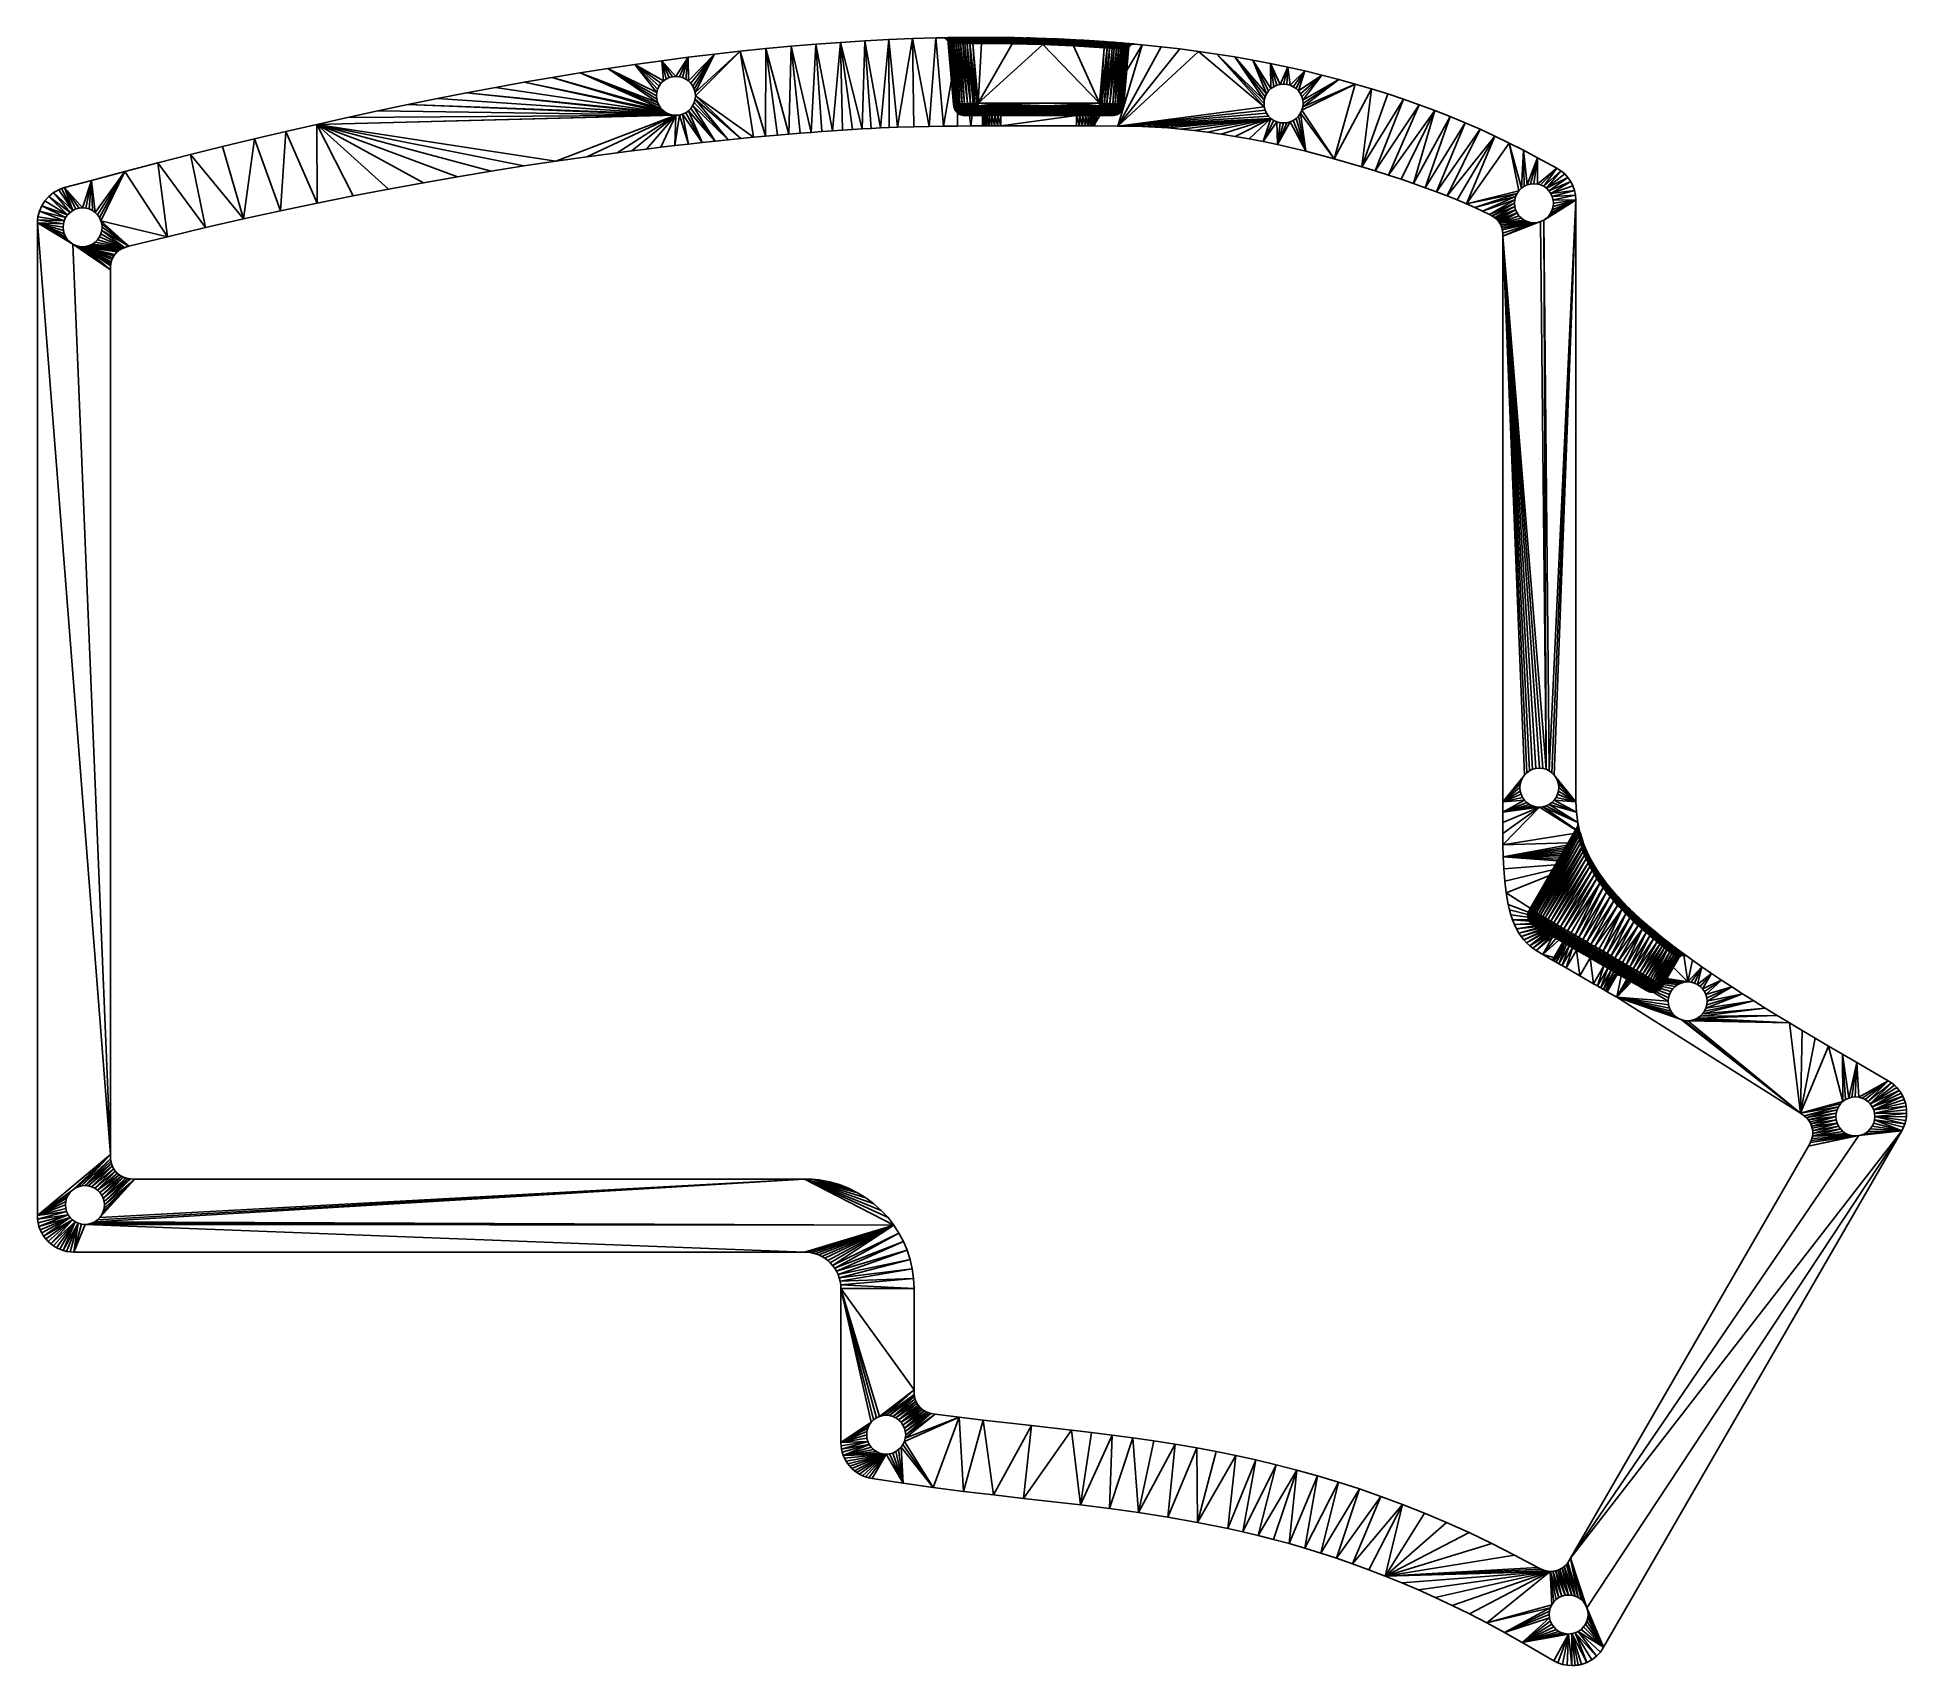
# Model space of a CAD drawing. Extents: x -94 to 59, y -4 to 130.
import ezdxf

# ---------------------------------------------------------------- set-up
doc = ezdxf.new("R2010")
doc.units = 0
doc.layers.get('0').update_dxf_attribs({"linetype": 'continuous'})

# ---------------------------------------------------------------- blocks, each defined once
blk = doc.blocks.new('SHAPE2DVIEW')
at = {"color": 0}
for p, q in [((-34.63, 129.01), (-36.73, 128.8)), ((-34.63, 129.01), (-34.65, 121.82)), ((-32.56, 129.21), (-34.63, 129.01)), ((-34.63, 129.01), (-33.68, 121.91)), ((-34.63, 129.01), (-32.73, 121.99)), ((-32.56, 129.21), (-32.73, 121.99)), ((-30.52, 129.38), (-32.56, 129.21)), ((-32.56, 129.21), (-31.8, 122.06)), ((-32.56, 129.21), (-30.9, 122.13)), ((-30.52, 129.38), (-30.9, 122.13)), ((-28.5, 129.52), (-30.52, 129.38)), ((-30.52, 129.38), (-30.02, 122.2)), ((-30.52, 129.38), (-29.16, 122.26)), ((-28.5, 129.52), (-29.16, 122.26)), ((-26.51, 129.65), (-28.5, 129.52)), ((-28.5, 129.52), (-28.33, 122.31)), ((-28.5, 129.52), (-27.52, 122.36)), ((-28.5, 129.52), (-26.73, 122.41)), ((-26.51, 129.65), (-26.73, 122.41)), ((-24.54, 129.75), (-26.51, 129.65)), ((-26.51, 129.65), (-25.97, 122.45)), ((-26.51, 129.65), (-25.23, 122.49)), ((-24.54, 129.75), (-25.23, 122.49)), ((-22.6, 129.83), (-24.54, 129.75)), ((-24.54, 129.75), (-24.51, 122.52)), ((-24.54, 129.75), (-23.82, 122.55)), ((-22.6, 129.83), (-23.82, 122.55)), ((-20.68, 129.89), (-22.6, 129.83)), ((-22.6, 129.83), (-22.49, 122.59)), ((-22.6, 129.83), (-21.23, 122.62)), ((-20.68, 129.89), (-21.23, 122.62)), ((-20.68, 129.89), (-20.14, 129.9)), ((-20.12, 129.9), (-20.68, 129.89)), ((-20.68, 129.89), (-20.14, 129.9)), ((-20.68, 129.89), (-20.15, 129.9)), ((-20.68, 129.89), (-20.15, 129.9)), ((-20.68, 129.89), (-20.15, 129.9)), ((-20.68, 129.89), (-20.16, 129.9)), ((-20.68, 129.89), (-20.16, 129.9)), ((-20.68, 129.89), (-20.04, 122.64)), ((-20.16, 129.9), (-20.06, 129.9)), ((-20.06, 129.9), (-20.16, 129.9)), ((-20.16, 129.9), (-20.14, 129.9)), ((-20.16, 129.9), (-20.02, 129.89)), ((-20.14, 129.9), (-20.06, 129.9)), ((-20.14, 129.9), (-20.02, 129.9)), ((-20.14, 129.9), (-20.09, 129.9)), ((-20.14, 129.9), (-20.13, 129.9)), ((-20.09, 129.9), (-20.13, 129.9)), ((-20.09, 129.9), (-20.02, 129.9)), ((-20.09, 129.9), (-19.99, 129.9)), ((-20.09, 129.9), (-20.03, 129.9)), ((-20.09, 129.9), (-20.09, 129.9)), ((-20.09, 129.9), (-20.09, 129.9)), ((-20.06, 129.9), (-20.01, 129.89)), ((-20.02, 129.89), (-20.06, 129.9)), ((-20.06, 129.9), (-20.01, 129.89)), ((-20.06, 129.9), (-20.06, 129.9)), ((-20.02, 129.9), (-20.06, 129.9)), ((-19.98, 129.89), (-20.06, 129.9)), ((-20.02, 129.89), (-20.06, 129.9)), ((-20.03, 129.9), (-19.99, 129.9)), ((-20.03, 129.9), (-19.94, 129.9)), ((-20.03, 129.9), (-19.93, 129.9)), ((-19.99, 129.9), (-20.02, 129.9)), ((-19.94, 129.89), (-20.02, 129.9)), ((-19.98, 129.89), (-20.02, 129.9)), ((-20.02, 129.89), (-19.97, 129.88)), ((-19.97, 129.88), (-20.02, 129.89)), ((-20.02, 129.89), (-20.01, 129.89)), ((-20.02, 129.89), (-19.97, 129.88)), ((-19.96, 129.88), (-20.02, 129.89)), ((-20.01, 129.89), (-19.97, 129.88)), ((-20.01, 129.89), (-19.98, 129.89)), ((-19.93, 129.88), (-20.01, 129.89)), ((-19.94, 129.9), (-19.99, 129.9)), ((-19.89, 129.89), (-19.99, 129.9)), ((-19.94, 129.89), (-19.99, 129.9)), ((-19.98, 129.89), (-19.94, 129.89)), ((-19.9, 129.88), (-19.98, 129.89)), ((-19.93, 129.88), (-19.98, 129.89)), ((-19.97, 129.88), (-19.92, 129.87)), ((-19.93, 129.87), (-19.97, 129.88)), ((-19.97, 129.88), (-19.92, 129.87)), ((-19.97, 129.88), (-19.97, 129.88)), ((-19.97, 129.88), (-19.93, 129.88)), ((-19.89, 129.87), (-19.97, 129.88)), ((-19.93, 129.9), (-19.94, 129.9)), ((-19.79, 129.9), (-19.94, 129.9)), ((-19.75, 129.9), (-19.94, 129.9)), ((-19.89, 129.89), (-19.94, 129.9)), ((-19.94, 129.89), (-19.89, 129.89)), ((-19.85, 129.88), (-19.94, 129.89)), ((-19.9, 129.88), (-19.94, 129.89)), ((-19.93, 129.9), (-19.79, 129.9)), ((-19.93, 129.9), (-19.8, 129.9)), ((-19.93, 129.88), (-19.9, 129.88)), ((-19.85, 129.87), (-19.93, 129.88)), ((-19.89, 129.87), (-19.93, 129.88)), ((-19.93, 129.87), (-19.88, 129.85)), ((-19.88, 129.84), (-19.93, 129.87)), ((-19.93, 129.87), (-19.92, 129.87)), ((-19.92, 129.86), (-19.93, 129.87)), ((-19.92, 129.87), (-19.88, 129.85)), ((-19.92, 129.87), (-19.89, 129.87)), ((-19.84, 129.85), (-19.92, 129.87)), ((-19.88, 129.84), (-19.92, 129.86)), ((-19.9, 129.88), (-19.85, 129.88)), ((-19.81, 129.87), (-19.9, 129.88)), ((-19.85, 129.87), (-19.9, 129.88)), ((-19.89, 129.89), (-19.75, 129.9)), ((-19.71, 129.89), (-19.89, 129.89)), ((-19.85, 129.88), (-19.89, 129.89)), ((-19.89, 129.87), (-19.85, 129.87)), ((-19.81, 129.85), (-19.89, 129.87)), ((-19.84, 129.85), (-19.89, 129.87)), ((-19.88, 129.85), (-19.84, 129.82)), ((-19.88, 129.84), (-19.88, 129.85)), ((-19.88, 129.85), (-19.84, 129.85)), ((-19.8, 129.82), (-19.88, 129.85)), ((-19.88, 129.84), (-19.84, 129.82)), ((-19.84, 129.82), (-19.88, 129.84)), ((-19.85, 129.88), (-19.71, 129.89)), ((-19.67, 129.87), (-19.85, 129.88)), ((-19.81, 129.87), (-19.85, 129.88)), ((-19.85, 129.87), (-19.81, 129.87)), ((-19.76, 129.85), (-19.85, 129.87)), ((-19.81, 129.85), (-19.85, 129.87)), ((-19.84, 129.85), (-19.81, 129.85)), ((-19.77, 129.82), (-19.84, 129.85)), ((-19.8, 129.82), (-19.84, 129.85)), ((-19.84, 129.82), (-19.8, 129.79)), ((-19.8, 129.79), (-19.84, 129.82)), ((-19.84, 129.82), (-19.8, 129.79)), ((-19.84, 129.82), (-19.84, 129.82)), ((-19.84, 129.82), (-19.8, 129.82)), ((-19.76, 129.79), (-19.84, 129.82)), ((-19.81, 129.87), (-19.67, 129.87)), ((-19.63, 129.85), (-19.81, 129.87)), ((-19.76, 129.85), (-19.81, 129.87)), ((-19.81, 129.85), (-19.76, 129.85)), ((-19.72, 129.82), (-19.81, 129.85)), ((-19.77, 129.82), (-19.81, 129.85)), ((-19.8, 129.9), (-19.66, 129.91)), ((-19.8, 129.9), (-19.79, 129.9)), ((-19.8, 129.9), (-19.59, 129.9)), ((-19.8, 129.82), (-19.77, 129.82)), ((-19.73, 129.79), (-19.8, 129.82)), ((-19.76, 129.79), (-19.8, 129.82)), ((-19.8, 129.79), (-19.76, 129.75)), ((-19.76, 129.75), (-19.8, 129.79)), ((-19.8, 129.79), (-19.76, 129.75)), ((-19.8, 129.79), (-19.8, 129.79)), ((-19.8, 129.79), (-19.76, 129.79)), ((-19.73, 129.75), (-19.8, 129.79)), ((-19.59, 129.9), (-19.79, 129.9)), ((-19.55, 129.9), (-19.79, 129.9)), ((-19.75, 129.9), (-19.79, 129.9)), ((-19.77, 129.82), (-19.72, 129.82)), ((-19.69, 129.79), (-19.77, 129.82)), ((-19.73, 129.79), (-19.77, 129.82)), ((-19.76, 129.85), (-19.63, 129.85)), ((-19.59, 129.82), (-19.76, 129.85)), ((-19.72, 129.82), (-19.76, 129.85)), ((-19.76, 129.79), (-19.73, 129.79)), ((-19.7, 129.75), (-19.76, 129.79)), ((-19.73, 129.75), (-19.76, 129.79)), ((-19.73, 129.71), (-19.76, 129.75)), ((-19.76, 129.75), (-19.71, 129.68)), ((-19.76, 129.75), (-19.73, 129.71)), ((-19.76, 129.75), (-19.73, 129.71)), ((-19.76, 129.75), (-19.76, 129.75)), ((-19.76, 129.75), (-19.73, 129.75)), ((-19.7, 129.71), (-19.76, 129.75)), ((-19.75, 129.9), (-19.55, 129.9)), ((-19.52, 129.89), (-19.75, 129.9)), ((-19.71, 129.89), (-19.75, 129.9)), ((-19.73, 129.79), (-19.69, 129.79)), ((-19.65, 129.75), (-19.73, 129.79)), ((-19.7, 129.75), (-19.73, 129.79)), ((-19.73, 129.75), (-19.7, 129.75)), ((-19.67, 129.71), (-19.73, 129.75)), ((-19.7, 129.71), (-19.73, 129.75)), ((-19.7, 129.67), (-19.73, 129.71)), ((-19.73, 129.71), (-19.69, 129.65)), ((-19.73, 129.71), (-19.71, 129.68)), ((-19.73, 129.71), (-19.71, 129.68)), ((-19.73, 129.71), (-19.68, 129.68)), ((-19.73, 129.71), (-19.7, 129.71)), ((-19.72, 129.82), (-19.59, 129.82)), ((-19.56, 129.79), (-19.72, 129.82)), ((-19.69, 129.79), (-19.72, 129.82)), ((-19.71, 129.89), (-19.52, 129.89)), ((-19.48, 129.87), (-19.71, 129.89)), ((-19.67, 129.87), (-19.71, 129.89)), ((-19.71, 129.68), (-19.69, 129.65)), ((-19.71, 129.68), (-19.66, 129.65)), ((-19.71, 129.68), (-19.68, 129.68)), ((-19.7, 129.75), (-19.65, 129.75)), ((-19.62, 129.71), (-19.7, 129.75)), ((-19.67, 129.71), (-19.7, 129.75)), ((-19.7, 129.71), (-19.68, 129.68)), ((-19.7, 129.71), (-19.65, 129.68)), ((-19.7, 129.71), (-19.67, 129.71)), ((-19.68, 129.62), (-19.7, 129.67)), ((-19.7, 129.67), (-19.68, 129.61)), ((-19.7, 129.67), (-19.69, 129.65)), ((-19.69, 129.79), (-19.56, 129.79)), ((-19.53, 129.75), (-19.69, 129.79)), ((-19.65, 129.75), (-19.69, 129.79)), ((-19.69, 129.65), (-19.68, 129.61)), ((-19.69, 129.65), (-19.65, 129.61)), ((-19.69, 129.65), (-19.66, 129.65)), ((-19.68, 129.68), (-19.66, 129.65)), ((-19.68, 129.68), (-19.63, 129.65)), ((-19.68, 129.68), (-19.65, 129.68)), ((-19.68, 129.62), (-19.68, 129.61)), ((-19.67, 129.58), (-19.68, 129.62)), ((-19.67, 129.58), (-19.68, 129.62)), ((-19.68, 129.61), (-19.65, 129.61)), ((-19.64, 129.58), (-19.68, 129.61)), ((-19.67, 129.58), (-19.68, 129.61)), ((-19.67, 129.87), (-19.48, 129.87)), ((-19.45, 129.85), (-19.67, 129.87)), ((-19.63, 129.85), (-19.67, 129.87)), ((-19.67, 129.71), (-19.65, 129.68)), ((-19.67, 129.71), (-19.6, 129.68)), ((-19.67, 129.71), (-19.62, 129.71)), ((-19.64, 129.58), (-19.67, 129.58)), ((-19.67, 129.58), (-19.67, 129.58)), ((-19.65, 129.51), (-19.67, 129.58)), ((-19.67, 129.58), (-19.65, 129.51)), ((-19.66, 129.53), (-19.67, 129.58)), ((-19.62, 129.51), (-19.67, 129.58)), ((-19.66, 129.91), (-19.59, 129.9)), ((-19.66, 129.91), (-19.49, 129.91)), ((-19.66, 129.65), (-19.65, 129.61)), ((-19.66, 129.65), (-19.62, 129.62)), ((-19.66, 129.65), (-19.63, 129.65)), ((-19.65, 129.51), (-19.66, 129.53)), ((-19.65, 129.44), (-19.66, 129.53)), ((-19.65, 129.44), (-19.66, 129.53)), ((-19.65, 129.75), (-19.53, 129.75)), ((-19.5, 129.71), (-19.65, 129.75)), ((-19.62, 129.71), (-19.65, 129.75)), ((-19.65, 129.68), (-19.63, 129.65)), ((-19.65, 129.68), (-19.59, 129.65)), ((-19.65, 129.68), (-19.6, 129.68)), ((-19.65, 129.61), (-19.62, 129.62)), ((-19.61, 129.58), (-19.65, 129.61)), ((-19.64, 129.58), (-19.65, 129.61)), ((-19.65, 129.51), (-19.65, 129.44)), ((-19.65, 129.51), (-19.62, 129.51)), ((-19.63, 129.44), (-19.65, 129.51)), ((-19.65, 129.44), (-19.21, 124.43)), ((-19.65, 129.44), (-19.65, 129.44)), ((-19.63, 129.44), (-19.65, 129.44)), ((-19.2, 124.43), (-19.65, 129.44)), ((-19.21, 124.43), (-19.65, 129.44)), ((-19.21, 124.43), (-19.65, 129.44)), ((-19.65, 129.44), (-19.21, 124.43)), ((-19.61, 129.58), (-19.64, 129.58)), ((-19.59, 129.51), (-19.64, 129.58)), ((-19.64, 129.58), (-19.62, 129.51)), ((-19.63, 129.85), (-19.45, 129.85)), ((-19.41, 129.83), (-19.63, 129.85)), ((-19.59, 129.82), (-19.63, 129.85)), ((-19.63, 129.65), (-19.62, 129.62)), ((-19.63, 129.65), (-19.57, 129.62)), ((-19.63, 129.65), (-19.59, 129.65)), ((-19.63, 129.44), (-19.62, 129.51)), ((-19.6, 129.44), (-19.63, 129.44)), ((-19.17, 124.43), (-19.63, 129.44)), ((-19.2, 124.43), (-19.63, 129.44)), ((-19.62, 129.71), (-19.6, 129.68)), ((-19.62, 129.71), (-19.48, 129.68)), ((-19.62, 129.71), (-19.5, 129.71)), ((-19.62, 129.62), (-19.57, 129.62)), ((-19.56, 129.58), (-19.62, 129.62)), ((-19.61, 129.58), (-19.62, 129.62)), ((-19.62, 129.51), (-19.59, 129.51)), ((-19.6, 129.44), (-19.62, 129.51)), ((-19.56, 129.58), (-19.61, 129.58)), ((-19.55, 129.51), (-19.61, 129.58)), ((-19.61, 129.58), (-19.59, 129.51)), ((-19.6, 129.68), (-19.59, 129.65)), ((-19.6, 129.68), (-19.46, 129.65)), ((-19.6, 129.68), (-19.48, 129.68)), ((-19.6, 129.44), (-19.59, 129.51)), ((-19.55, 129.44), (-19.6, 129.44)), ((-19.17, 124.43), (-19.6, 129.44)), ((-19.49, 129.91), (-19.59, 129.9)), ((-19.35, 129.91), (-19.59, 129.9)), ((-19.32, 129.9), (-19.59, 129.9)), ((-19.55, 129.9), (-19.59, 129.9)), ((-19.59, 129.82), (-19.41, 129.83)), ((-19.38, 129.79), (-19.59, 129.82)), ((-19.56, 129.79), (-19.59, 129.82)), ((-19.59, 129.65), (-19.57, 129.62)), ((-19.59, 129.65), (-19.45, 129.62)), ((-19.59, 129.65), (-19.46, 129.65)), ((-19.59, 129.51), (-19.55, 129.51)), ((-19.55, 129.44), (-19.59, 129.51)), ((-19.57, 129.62), (-19.45, 129.62)), ((-19.44, 129.58), (-19.57, 129.62)), ((-19.56, 129.58), (-19.57, 129.62)), ((-19.56, 129.79), (-19.38, 129.79)), ((-19.35, 129.76), (-19.56, 129.79)), ((-19.53, 129.75), (-19.56, 129.79)), ((-19.44, 129.58), (-19.56, 129.58)), ((-19.43, 129.51), (-19.56, 129.58)), ((-19.56, 129.58), (-19.55, 129.51)), ((-19.55, 129.9), (-19.32, 129.9)), ((-19.29, 129.89), (-19.55, 129.9)), ((-19.52, 129.89), (-19.55, 129.9)), ((-19.55, 129.51), (-19.43, 129.51)), ((-19.47, 129.44), (-19.55, 129.51)), ((-19.55, 129.44), (-19.55, 129.51)), ((-19.47, 129.44), (-19.55, 129.44)), ((-19.09, 124.44), (-19.55, 129.44)), ((-19.17, 124.43), (-19.55, 129.44)), ((-19.53, 129.75), (-19.35, 129.76)), ((-19.33, 129.72), (-19.53, 129.75)), ((-19.5, 129.71), (-19.53, 129.75)), ((-19.52, 129.89), (-19.29, 129.89)), ((-19.26, 129.88), (-19.52, 129.89)), ((-19.48, 129.87), (-19.52, 129.89)), ((-19.49, 129.91), (-19.5, 129.91)), ((-19.5, 129.71), (-19.33, 129.72)), ((-19.5, 129.71), (-19.48, 129.68)), ((-19.5, 129.71), (-19.31, 129.68)), ((-19.49, 129.91), (-19.35, 129.91)), ((-19.49, 129.91), (-19.3, 129.91)), ((-19.31, 129.91), (-19.49, 129.91)), ((-19.49, 129.91), (-19.49, 129.91)), ((-19.49, 129.91), (-19.49, 129.91)), ((-19.48, 129.87), (-19.26, 129.88)), ((-19.23, 129.86), (-19.48, 129.87)), ((-19.45, 129.85), (-19.48, 129.87)), ((-19.48, 129.68), (-19.46, 129.65)), ((-19.48, 129.68), (-19.3, 129.65)), ((-19.48, 129.68), (-19.31, 129.68)), ((-19.47, 129.44), (-19.43, 129.51)), ((-19.37, 129.44), (-19.47, 129.44)), ((-18.98, 124.44), (-19.47, 129.44)), ((-19.09, 124.44), (-19.47, 129.44)), ((-19.46, 129.65), (-19.45, 129.62)), ((-19.46, 129.65), (-19.29, 129.62)), ((-19.46, 129.65), (-19.3, 129.65)), ((-19.45, 129.85), (-19.23, 129.86)), ((-19.2, 129.83), (-19.45, 129.85)), ((-19.41, 129.83), (-19.45, 129.85)), ((-19.45, 129.62), (-19.29, 129.62)), ((-19.28, 129.58), (-19.45, 129.62)), ((-19.44, 129.58), (-19.45, 129.62)), ((-19.28, 129.58), (-19.44, 129.58)), ((-19.27, 129.51), (-19.44, 129.58)), ((-19.44, 129.58), (-19.43, 129.51)), ((-19.43, 129.51), (-19.27, 129.51)), ((-19.37, 129.44), (-19.43, 129.51)), ((-19.41, 129.83), (-19.2, 129.83)), ((-19.17, 129.79), (-19.41, 129.83)), ((-19.38, 129.79), (-19.41, 129.83)), ((-19.38, 129.79), (-19.17, 129.79)), ((-19.14, 129.76), (-19.38, 129.79)), ((-19.35, 129.76), (-19.38, 129.79)), ((-19.37, 129.44), (-19.27, 129.51)), ((-19.26, 129.44), (-19.37, 129.44)), ((-18.84, 124.45), (-19.37, 129.44)), ((-18.98, 124.44), (-19.37, 129.44)), ((-19.3, 129.91), (-19.35, 129.91)), ((-19.07, 129.91), (-19.35, 129.91)), ((-19.05, 129.91), (-19.35, 129.91)), ((-19.32, 129.9), (-19.35, 129.91)), ((-19.35, 129.76), (-19.14, 129.76)), ((-19.12, 129.72), (-19.35, 129.76)), ((-19.33, 129.72), (-19.35, 129.76)), ((-19.33, 129.72), (-19.31, 129.68)), ((-19.33, 129.72), (-19.11, 129.68)), ((-19.33, 129.72), (-19.12, 129.72)), ((-19.32, 129.9), (-19.05, 129.91)), ((-19.02, 129.9), (-19.32, 129.9)), ((-19.29, 129.89), (-19.32, 129.9)), ((-19.31, 129.68), (-19.3, 129.65)), ((-19.31, 129.68), (-19.1, 129.65)), ((-19.31, 129.68), (-19.11, 129.68)), ((-19.3, 129.91), (-19.07, 129.91)), ((-19.3, 129.91), (-19.09, 129.91)), ((-19.3, 129.65), (-19.29, 129.62)), ((-19.3, 129.65), (-19.09, 129.62)), ((-19.3, 129.65), (-19.1, 129.65)), ((-19.29, 129.89), (-19.02, 129.9)), ((-18.99, 129.88), (-19.29, 129.89)), ((-19.26, 129.88), (-19.29, 129.89)), ((-19.29, 129.62), (-19.09, 129.62)), ((-19.08, 129.58), (-19.29, 129.62)), ((-19.28, 129.58), (-19.29, 129.62)), ((-19.08, 129.58), (-19.28, 129.58)), ((-19.07, 129.51), (-19.28, 129.58)), ((-19.28, 129.58), (-19.27, 129.51)), ((-19.27, 129.51), (-19.07, 129.51)), ((-19.13, 129.44), (-19.27, 129.51)), ((-19.26, 129.44), (-19.27, 129.51)), ((-19.26, 129.88), (-18.99, 129.88)), ((-18.97, 129.86), (-19.26, 129.88)), ((-19.23, 129.86), (-19.26, 129.88)), ((-19.13, 129.44), (-19.26, 129.44)), ((-18.69, 124.46), (-19.26, 129.44)), ((-18.84, 124.45), (-19.26, 129.44)), ((-19.23, 129.86), (-18.97, 129.86)), ((-18.95, 129.83), (-19.23, 129.86)), ((-19.2, 129.83), (-19.23, 129.86)), ((-19.2, 129.83), (-18.95, 129.83)), ((-18.92, 129.8), (-19.2, 129.83)), ((-19.17, 129.79), (-19.2, 129.83)), ((-19.17, 129.79), (-18.92, 129.8)), ((-18.9, 129.76), (-19.17, 129.79)), ((-19.14, 129.76), (-19.17, 129.79)), ((-19.14, 129.76), (-18.9, 129.76)), ((-18.89, 129.72), (-19.14, 129.76)), ((-19.12, 129.72), (-19.14, 129.76)), ((-19.13, 129.44), (-19.07, 129.51)), ((-18.98, 129.44), (-19.13, 129.44)), ((-18.69, 124.46), (-19.13, 129.44)), ((-19.12, 129.72), (-19.11, 129.68)), ((-19.12, 129.72), (-18.88, 129.69)), ((-19.12, 129.72), (-18.89, 129.72)), ((-19.11, 129.68), (-18.88, 129.69)), ((-19.11, 129.68), (-19.1, 129.65)), ((-19.11, 129.68), (-18.87, 129.65)), ((-19.1, 129.65), (-19.09, 129.62)), ((-19.1, 129.65), (-18.86, 129.62)), ((-19.1, 129.65), (-18.87, 129.65)), ((-19.09, 129.91), (-18.87, 129.92)), ((-19.09, 129.91), (-19.07, 129.91)), ((-19.09, 129.91), (-18.89, 129.91)), ((-19.09, 129.62), (-18.86, 129.62)), ((-18.85, 129.58), (-19.09, 129.62)), ((-19.08, 129.58), (-19.09, 129.62)), ((-18.85, 129.58), (-19.08, 129.58)), ((-18.85, 129.51), (-19.08, 129.58)), ((-19.08, 129.58), (-19.07, 129.51)), ((-18.89, 129.91), (-19.07, 129.91)), ((-18.87, 129.91), (-19.07, 129.91)), ((-19.05, 129.91), (-19.07, 129.91)), ((-19.07, 129.51), (-18.85, 129.51)), ((-18.98, 129.44), (-19.07, 129.51)), ((-19.05, 129.91), (-18.87, 129.91)), ((-18.85, 129.9), (-19.05, 129.91)), ((-19.02, 129.9), (-19.05, 129.91)), ((-19.02, 129.9), (-18.85, 129.9)), ((-18.82, 129.88), (-19.02, 129.9)), ((-18.99, 129.88), (-19.02, 129.9)), ((-18.99, 129.88), (-18.82, 129.88)), ((-18.8, 129.86), (-18.99, 129.88)), ((-18.97, 129.86), (-18.99, 129.88)), ((-18.98, 129.44), (-18.85, 129.51)), ((-18.82, 129.44), (-18.98, 129.44)), ((-18.52, 124.46), (-18.98, 129.44)), ((-18.69, 124.46), (-18.98, 129.44)), ((-18.97, 129.86), (-18.8, 129.86)), ((-18.78, 129.83), (-18.97, 129.86)), ((-18.95, 129.83), (-18.97, 129.86)), ((-18.95, 129.83), (-18.78, 129.83)), ((-18.77, 129.8), (-18.95, 129.83)), ((-18.92, 129.8), (-18.95, 129.83)), ((-18.92, 129.8), (-18.77, 129.8)), ((-18.75, 129.76), (-18.92, 129.8)), ((-18.9, 129.76), (-18.92, 129.8)), ((-18.9, 129.76), (-18.75, 129.76)), ((-18.73, 129.72), (-18.9, 129.76)), ((-18.89, 129.72), (-18.9, 129.76)), ((-18.87, 129.92), (-18.89, 129.91)), ((-18.7, 129.92), (-18.89, 129.91)), ((-18.68, 129.91), (-18.89, 129.91)), ((-18.87, 129.91), (-18.89, 129.91)), ((-18.89, 129.72), (-18.88, 129.69)), ((-18.89, 129.72), (-18.72, 129.69)), ((-18.89, 129.72), (-18.73, 129.72)), ((-18.88, 129.69), (-18.87, 129.65)), ((-18.88, 129.69), (-18.72, 129.65)), ((-18.88, 129.69), (-18.72, 129.69)), ((-18.87, 129.92), (-18.7, 129.92)), ((-18.87, 129.92), (-18.64, 129.92)), ((-18.87, 129.91), (-18.68, 129.91)), ((-18.66, 129.9), (-18.87, 129.91)), ((-18.85, 129.9), (-18.87, 129.91)), ((-18.87, 129.65), (-18.86, 129.62)), ((-18.87, 129.65), (-18.71, 129.62)), ((-18.87, 129.65), (-18.72, 129.65)), ((-18.86, 129.62), (-18.71, 129.62)), ((-18.71, 129.58), (-18.86, 129.62)), ((-18.85, 129.58), (-18.86, 129.62)), ((-18.85, 129.9), (-18.66, 129.9)), ((-18.65, 129.88), (-18.85, 129.9)), ((-18.82, 129.88), (-18.85, 129.9)), ((-18.71, 129.58), (-18.85, 129.58)), ((-18.7, 129.51), (-18.85, 129.58)), ((-18.85, 129.58), (-18.85, 129.51)), ((-18.85, 129.51), (-18.7, 129.51)), ((-18.82, 129.44), (-18.85, 129.51)), ((-18.79, 129.92), (-18.82, 129.92)), ((-18.82, 129.88), (-18.65, 129.88)), ((-18.63, 129.86), (-18.82, 129.88)), ((-18.8, 129.86), (-18.82, 129.88)), ((-18.82, 129.44), (-18.7, 129.51)), ((-18.65, 129.44), (-18.82, 129.44)), ((-18.32, 124.47), (-18.82, 129.44)), ((-18.52, 124.46), (-18.82, 129.44)), ((-18.79, 129.92), (-18.81, 129.92)), ((-18.79, 129.92), (-18.8, 129.92)), ((-18.8, 129.86), (-18.63, 129.86)), ((-18.61, 129.83), (-18.8, 129.86)), ((-18.78, 129.83), (-18.8, 129.86)), ((-18.79, 129.92), (-18.78, 129.92)), ((-18.78, 129.92), (-18.79, 129.92)), ((-18.79, 129.92), (-18.77, 129.92)), ((-18.79, 129.92), (-18.76, 129.92)), ((-18.79, 129.92), (-18.64, 129.92)), ((-18.79, 129.92), (-18.79, 129.92)), ((-18.79, 129.92), (-18.79, 129.92)), ((-18.79, 129.92), (-18.79, 129.92)), ((-18.79, 129.92), (-18.79, 129.92)), ((-18.78, 129.83), (-18.61, 129.83)), ((-18.6, 129.8), (-18.78, 129.83)), ((-18.77, 129.8), (-18.78, 129.83)), ((-18.77, 129.8), (-18.6, 129.8)), ((-18.59, 129.76), (-18.77, 129.8)), ((-18.75, 129.76), (-18.77, 129.8)), ((-18.75, 129.76), (-18.59, 129.76)), ((-18.57, 129.72), (-18.75, 129.76)), ((-18.73, 129.72), (-18.75, 129.76)), ((-18.73, 129.72), (-18.72, 129.69)), ((-18.73, 129.72), (-18.57, 129.69)), ((-18.73, 129.72), (-18.57, 129.72)), ((-18.72, 129.69), (-18.72, 129.65)), ((-18.72, 129.69), (-18.56, 129.65)), ((-18.72, 129.69), (-18.57, 129.69)), ((-18.72, 129.65), (-18.71, 129.62)), ((-18.72, 129.65), (-18.55, 129.62)), ((-18.72, 129.65), (-18.56, 129.65)), ((-18.71, 129.62), (-18.55, 129.62)), ((-18.55, 129.58), (-18.71, 129.62)), ((-18.71, 129.58), (-18.71, 129.62)), ((-18.55, 129.58), (-18.71, 129.58)), ((-18.55, 129.51), (-18.71, 129.58)), ((-18.71, 129.58), (-18.7, 129.51)), ((-18.64, 129.92), (-18.7, 129.92)), ((-18.5, 129.92), (-18.7, 129.92)), ((-18.49, 129.91), (-18.7, 129.92)), ((-18.68, 129.91), (-18.7, 129.92)), ((-18.7, 129.51), (-18.55, 129.51)), ((-18.65, 129.44), (-18.7, 129.51)), ((-18.68, 129.91), (-18.49, 129.91)), ((-18.48, 129.9), (-18.68, 129.91)), ((-18.66, 129.9), (-18.68, 129.91)), ((-18.66, 129.9), (-18.48, 129.9)), ((-18.46, 129.89), (-18.66, 129.9)), ((-18.65, 129.88), (-18.66, 129.9)), ((-18.65, 129.88), (-18.46, 129.89)), ((-18.45, 129.86), (-18.65, 129.88)), ((-18.63, 129.86), (-18.65, 129.88)), ((-18.65, 129.44), (-18.55, 129.51)), ((-18.47, 129.43), (-18.65, 129.44)), ((-18.08, 124.49), (-18.65, 129.44)), ((-18.32, 124.47), (-18.65, 129.44)), ((-18.64, 129.92), (-18.5, 129.92)), ((-18.64, 129.92), (-18.4, 129.92)), ((-18.64, 129.92), (-18.64, 129.92)), ((-18.63, 129.86), (-18.45, 129.86)), ((-18.44, 129.83), (-18.63, 129.86)), ((-18.61, 129.83), (-18.63, 129.86)), ((-18.61, 129.83), (-18.44, 129.83)), ((-18.43, 129.8), (-18.61, 129.83)), ((-18.6, 129.8), (-18.61, 129.83)), ((-18.6, 129.8), (-18.43, 129.8)), ((-18.42, 129.76), (-18.6, 129.8)), ((-18.59, 129.76), (-18.6, 129.8)), ((-18.59, 129.76), (-18.42, 129.76)), ((-18.41, 129.72), (-18.59, 129.76)), ((-18.57, 129.72), (-18.59, 129.76)), ((-18.57, 129.72), (-18.57, 129.69)), ((-18.57, 129.72), (-18.4, 129.68)), ((-18.57, 129.72), (-18.41, 129.72)), ((-18.57, 129.69), (-18.56, 129.65)), ((-18.57, 129.69), (-18.4, 129.65)), ((-18.57, 129.69), (-18.4, 129.68)), ((-18.56, 129.65), (-18.55, 129.62)), ((-18.56, 129.65), (-18.39, 129.61)), ((-18.56, 129.65), (-18.4, 129.65)), ((-18.55, 129.62), (-18.39, 129.61)), ((-18.39, 129.58), (-18.55, 129.62)), ((-18.55, 129.58), (-18.55, 129.62)), ((-18.39, 129.58), (-18.55, 129.58)), ((-18.39, 129.51), (-18.55, 129.58)), ((-18.55, 129.58), (-18.55, 129.51)), ((-18.55, 129.51), (-18.39, 129.51)), ((-18.47, 129.43), (-18.55, 129.51)), ((-18.4, 129.92), (-18.5, 129.92)), ((-18.3, 129.92), (-18.5, 129.92)), ((-18.29, 129.91), (-18.5, 129.92)), ((-18.49, 129.91), (-18.5, 129.92)), ((-18.49, 129.91), (-18.29, 129.91)), ((-18.28, 129.9), (-18.49, 129.91)), ((-18.48, 129.9), (-18.49, 129.91)), ((-18.48, 129.9), (-18.28, 129.9)), ((-18.27, 129.89), (-18.48, 129.9)), ((-18.46, 129.89), (-18.48, 129.9)), ((-18.47, 129.43), (-18.39, 129.51)), ((-18.29, 129.43), (-18.47, 129.43)), ((-17.83, 124.5), (-18.47, 129.43)), ((-18.08, 124.49), (-18.47, 129.43)), ((-18.46, 129.89), (-18.27, 129.89)), ((-18.26, 129.86), (-18.46, 129.89)), ((-18.45, 129.86), (-18.46, 129.89)), ((-18.45, 129.86), (-18.26, 129.86)), ((-18.26, 129.83), (-18.45, 129.86)), ((-18.44, 129.83), (-18.45, 129.86)), ((-18.44, 129.83), (-18.26, 129.83)), ((-18.25, 129.8), (-18.44, 129.83)), ((-18.43, 129.8), (-18.44, 129.83)), ((-18.43, 129.8), (-18.25, 129.8)), ((-18.24, 129.76), (-18.43, 129.8)), ((-18.42, 129.76), (-18.43, 129.8)), ((-18.42, 129.76), (-18.24, 129.76)), ((-18.24, 129.72), (-18.42, 129.76)), ((-18.41, 129.72), (-18.42, 129.76)), ((-18.41, 129.72), (-18.4, 129.68)), ((-18.41, 129.72), (-18.23, 129.68)), ((-18.41, 129.72), (-18.24, 129.72)), ((-18.4, 129.92), (-18.15, 129.93)), ((-18.4, 129.92), (-18.3, 129.92)), ((-18.4, 129.68), (-18.4, 129.65)), ((-18.4, 129.68), (-18.23, 129.65)), ((-18.4, 129.68), (-18.23, 129.68)), ((-18.4, 129.65), (-18.39, 129.61)), ((-18.4, 129.65), (-18.23, 129.61)), ((-18.4, 129.65), (-18.23, 129.65)), ((-18.39, 129.61), (-18.23, 129.61)), ((-18.23, 129.58), (-18.39, 129.61)), ((-18.39, 129.58), (-18.39, 129.61)), ((-18.23, 129.58), (-18.39, 129.58)), ((-18.22, 129.5), (-18.39, 129.58)), ((-18.39, 129.58), (-18.39, 129.51)), ((-18.39, 129.51), (-18.22, 129.5)), ((-18.29, 129.43), (-18.39, 129.51)), ((-18.15, 129.93), (-18.3, 129.92)), ((-17.98, 129.92), (-18.3, 129.92)), ((-17.97, 129.92), (-18.3, 129.92)), ((-18.3, 129.92), (-18.29, 129.91)), ((-18.29, 129.91), (-17.97, 129.92)), ((-17.97, 129.91), (-18.29, 129.91)), ((-18.28, 129.9), (-18.29, 129.91)), ((-18.29, 129.43), (-18.22, 129.5)), ((-18.09, 129.43), (-18.29, 129.43)), ((-17.83, 124.5), (-18.29, 129.43)), ((-18.28, 129.9), (-17.97, 129.91)), ((-17.97, 129.89), (-18.28, 129.9)), ((-18.27, 129.89), (-18.28, 129.9)), ((-18.27, 129.89), (-17.97, 129.89)), ((-17.97, 129.86), (-18.27, 129.89)), ((-18.26, 129.86), (-18.27, 129.89)), ((-18.26, 129.86), (-17.97, 129.86)), ((-17.96, 129.84), (-18.26, 129.86)), ((-18.26, 129.83), (-18.26, 129.86)), ((-18.26, 129.83), (-17.96, 129.84)), ((-17.96, 129.8), (-18.26, 129.83)), ((-18.25, 129.8), (-18.26, 129.83)), ((-18.25, 129.8), (-17.96, 129.8)), ((-17.96, 129.76), (-18.25, 129.8)), ((-18.24, 129.76), (-18.25, 129.8)), ((-18.24, 129.76), (-17.96, 129.76)), ((-17.96, 129.72), (-18.24, 129.76)), ((-18.24, 129.72), (-18.24, 129.76)), ((-18.24, 129.72), (-18.23, 129.68)), ((-18.24, 129.72), (-17.96, 129.68)), ((-18.24, 129.72), (-17.96, 129.72)), ((-18.23, 129.68), (-18.23, 129.65)), ((-18.23, 129.68), (-17.95, 129.65)), ((-18.23, 129.68), (-17.96, 129.68)), ((-18.23, 129.65), (-18.23, 129.61)), ((-18.23, 129.65), (-17.95, 129.61)), ((-18.23, 129.65), (-17.95, 129.65)), ((-18.23, 129.61), (-17.95, 129.61)), ((-17.95, 129.58), (-18.23, 129.61)), ((-18.23, 129.58), (-18.23, 129.61)), ((-17.95, 129.58), (-18.23, 129.58)), ((-17.95, 129.5), (-18.23, 129.58)), ((-18.23, 129.58), (-18.22, 129.5)), ((-18.22, 129.5), (-17.95, 129.5)), ((-18.09, 129.43), (-18.22, 129.5)), ((-17.98, 129.92), (-18.15, 129.93)), ((-18.15, 129.93), (-17.64, 129.93)), ((-18.09, 129.43), (-17.95, 129.5)), ((-17.88, 129.43), (-18.09, 129.43)), ((-17.62, 124.51), (-18.09, 129.43)), ((-17.83, 124.5), (-18.09, 129.43)), ((-17.64, 129.93), (-17.98, 129.92)), ((-17.64, 129.93), (-17.98, 129.92)), ((-17.64, 129.92), (-17.98, 129.92)), ((-17.97, 129.92), (-17.98, 129.92)), ((-17.64, 129.92), (-17.97, 129.92)), ((-17.64, 129.91), (-17.97, 129.92)), ((-17.97, 129.91), (-17.97, 129.92)), ((-17.64, 129.91), (-17.97, 129.91)), ((-17.64, 129.89), (-17.97, 129.91)), ((-17.97, 129.89), (-17.97, 129.91)), ((-17.64, 129.89), (-17.97, 129.89)), ((-17.64, 129.87), (-17.97, 129.89)), ((-17.97, 129.86), (-17.97, 129.89)), ((-17.64, 129.87), (-17.97, 129.86)), ((-17.64, 129.83), (-17.97, 129.86)), ((-17.96, 129.84), (-17.97, 129.86)), ((-17.64, 129.83), (-17.96, 129.84)), ((-17.64, 129.8), (-17.96, 129.84)), ((-17.96, 129.8), (-17.96, 129.84)), ((-17.64, 129.8), (-17.96, 129.8)), ((-17.64, 129.76), (-17.96, 129.8)), ((-17.96, 129.76), (-17.96, 129.8)), ((-17.64, 129.76), (-17.96, 129.76)), ((-17.64, 129.72), (-17.96, 129.76)), ((-17.96, 129.72), (-17.96, 129.76)), ((-17.64, 129.72), (-17.96, 129.72)), ((-17.64, 129.67), (-17.96, 129.72)), ((-17.96, 129.68), (-17.96, 129.72)), ((-17.64, 129.67), (-17.96, 129.68)), ((-17.64, 129.62), (-17.96, 129.68)), ((-17.95, 129.65), (-17.96, 129.68)), ((-17.64, 129.62), (-17.95, 129.65)), ((-17.64, 129.57), (-17.95, 129.65)), ((-17.95, 129.61), (-17.95, 129.65)), ((-17.64, 129.57), (-17.95, 129.61)), ((-17.95, 129.58), (-17.95, 129.61)), ((-17.64, 129.57), (-17.95, 129.58)), ((-17.64, 129.53), (-17.95, 129.58)), ((-17.64, 129.43), (-17.95, 129.58)), ((-17.95, 129.5), (-17.95, 129.58)), ((-17.64, 129.43), (-17.95, 129.5)), ((-17.88, 129.43), (-17.95, 129.5)), ((-17.64, 129.43), (-17.88, 129.43)), ((-17.32, 124.52), (-17.88, 129.43)), ((-17.46, 124.51), (-17.88, 129.43)), ((-17.62, 124.51), (-17.88, 129.43)), ((-17.64, 129.93), (-17.64, 129.93)), ((-17.64, 129.93), (-16.92, 129.92)), ((-17.64, 129.92), (-17.64, 129.93)), ((-17.64, 129.93), (-16.92, 129.93)), ((-17.64, 129.93), (-16.92, 129.93)), ((-17.64, 129.93), (-16.92, 129.93)), ((-17.64, 129.92), (-16.92, 129.91)), ((-17.64, 129.91), (-17.64, 129.92)), ((-17.64, 129.92), (-16.92, 129.92)), ((-17.64, 129.91), (-16.92, 129.9)), ((-17.64, 129.89), (-17.64, 129.91)), ((-17.64, 129.91), (-16.92, 129.91)), ((-17.64, 129.89), (-16.92, 129.9)), ((-17.64, 129.87), (-16.92, 129.89)), ((-17.64, 129.89), (-16.92, 129.89)), ((-17.64, 129.87), (-17.64, 129.89)), ((-17.64, 129.83), (-16.92, 129.87)), ((-17.64, 129.87), (-16.92, 129.87)), ((-17.64, 129.83), (-17.64, 129.87)), ((-17.64, 129.8), (-16.92, 129.84)), ((-17.64, 129.83), (-16.92, 129.84)), ((-17.64, 129.8), (-17.64, 129.83)), ((-17.64, 129.76), (-16.92, 129.8)), ((-17.64, 129.8), (-16.92, 129.8)), ((-17.64, 129.76), (-17.64, 129.8)), ((-17.64, 129.72), (-16.92, 129.76)), ((-17.64, 129.76), (-16.92, 129.76)), ((-17.64, 129.72), (-17.64, 129.76)), ((-17.64, 129.67), (-16.92, 129.72)), ((-17.64, 129.72), (-16.92, 129.72)), ((-17.64, 129.67), (-17.64, 129.72)), ((-17.64, 129.62), (-16.92, 129.67)), ((-17.64, 129.67), (-16.92, 129.67)), ((-17.64, 129.62), (-17.64, 129.67)), ((-17.64, 129.57), (-16.92, 129.62)), ((-17.64, 129.62), (-16.92, 129.62)), ((-17.64, 129.57), (-17.64, 129.62)), ((-17.64, 129.53), (-16.92, 129.58)), ((-17.64, 129.57), (-16.92, 129.58)), ((-17.64, 129.53), (-17.64, 129.57)), ((-17.64, 129.43), (-16.92, 129.53)), ((-17.64, 129.53), (-16.92, 129.53)), ((-17.64, 129.43), (-17.64, 129.53)), ((-16.92, 129.43), (-17.64, 129.43)), ((-17.21, 124.52), (-17.64, 129.43)), ((-17.32, 124.52), (-17.64, 129.43)), ((-16.92, 129.43), (-17.21, 124.52)), ((-14.4, 129.41), (-17.21, 124.52)), ((-17.21, 124.52), (-11.88, 129.35)), ((-16.92, 129.93), (-16.92, 129.92)), ((-16.92, 129.93), (-16.92, 129.93)), ((-16.6, 129.93), (-16.92, 129.93)), ((-16.92, 129.93), (-15.6, 129.92)), ((-16.92, 129.93), (-14.39, 129.91)), ((-16.92, 129.93), (-15.69, 129.92)), ((-16.92, 129.93), (-15.6, 129.92)), ((-15.2, 129.92), (-16.92, 129.93)), ((-16.92, 129.92), (-16.92, 129.91)), ((-15.6, 129.92), (-16.92, 129.92)), ((-16.92, 129.92), (-15.6, 129.91)), ((-16.92, 129.91), (-16.92, 129.9)), ((-15.6, 129.91), (-16.92, 129.91)), ((-16.92, 129.91), (-15.6, 129.9)), ((-16.92, 129.9), (-16.92, 129.89)), ((-15.6, 129.9), (-16.92, 129.9)), ((-16.92, 129.9), (-15.6, 129.88)), ((-16.92, 129.89), (-16.92, 129.87)), ((-15.6, 129.88), (-16.92, 129.89)), ((-16.92, 129.89), (-15.6, 129.86)), ((-16.92, 129.87), (-16.92, 129.84)), ((-15.6, 129.86), (-16.92, 129.87)), ((-16.92, 129.87), (-15.6, 129.83)), ((-16.92, 129.84), (-16.92, 129.8)), ((-15.6, 129.83), (-16.92, 129.84)), ((-16.92, 129.84), (-15.6, 129.8)), ((-16.92, 129.8), (-16.92, 129.76)), ((-15.6, 129.8), (-16.92, 129.8)), ((-16.92, 129.8), (-15.6, 129.75)), ((-16.92, 129.76), (-16.92, 129.72)), ((-15.6, 129.75), (-16.92, 129.76)), ((-16.92, 129.76), (-15.6, 129.71)), ((-16.92, 129.72), (-16.92, 129.67)), ((-15.6, 129.71), (-16.92, 129.72)), ((-16.92, 129.72), (-15.6, 129.67)), ((-16.92, 129.67), (-16.92, 129.62)), ((-15.6, 129.67), (-16.92, 129.67)), ((-16.92, 129.67), (-15.6, 129.62)), ((-16.92, 129.62), (-16.92, 129.58)), ((-15.6, 129.62), (-16.92, 129.62)), ((-16.92, 129.62), (-15.6, 129.57)), ((-16.92, 129.58), (-16.92, 129.53)), ((-16.92, 129.58), (-15.6, 129.52)), ((-15.6, 129.57), (-16.92, 129.58)), ((-16.92, 129.53), (-16.92, 129.43)), ((-16.92, 129.53), (-15.6, 129.52)), ((-16.92, 129.43), (-15.6, 129.52)), ((-14.4, 129.41), (-16.92, 129.43)), ((-15.6, 129.92), (-15.96, 129.92)), ((-15.69, 129.92), (-15.64, 129.92)), ((-15.52, 129.92), (-15.6, 129.92)), ((-15.53, 129.92), (-15.6, 129.92)), ((-15.6, 129.92), (-15.6, 129.92)), ((-15.6, 129.92), (-15.6, 129.92)), ((-14.28, 129.9), (-15.6, 129.92)), ((-15.6, 129.92), (-15.56, 129.92)), ((-15.6, 129.92), (-15.6, 129.91)), ((-15.6, 129.92), (-14.28, 129.89)), ((-14.28, 129.89), (-15.6, 129.91)), ((-15.6, 129.91), (-15.6, 129.9)), ((-15.6, 129.91), (-14.28, 129.88)), ((-14.28, 129.88), (-15.6, 129.9)), ((-15.6, 129.9), (-15.6, 129.88)), ((-15.6, 129.9), (-14.28, 129.86)), ((-14.28, 129.86), (-15.6, 129.88)), ((-15.6, 129.88), (-15.6, 129.86)), ((-15.6, 129.88), (-14.28, 129.84)), ((-14.28, 129.84), (-15.6, 129.86)), ((-15.6, 129.86), (-15.6, 129.83)), ((-15.6, 129.86), (-14.28, 129.81)), ((-14.28, 129.81), (-15.6, 129.83)), ((-15.6, 129.83), (-15.6, 129.8)), ((-15.6, 129.83), (-14.28, 129.78)), ((-14.28, 129.78), (-15.6, 129.8)), ((-15.6, 129.8), (-15.6, 129.75)), ((-15.6, 129.8), (-14.28, 129.74)), ((-14.28, 129.74), (-15.6, 129.75)), ((-15.6, 129.75), (-15.6, 129.71)), ((-15.6, 129.75), (-14.28, 129.69)), ((-14.28, 129.69), (-15.6, 129.71)), ((-15.6, 129.71), (-15.6, 129.67)), ((-15.6, 129.71), (-14.28, 129.65)), ((-14.28, 129.65), (-15.6, 129.67)), ((-15.6, 129.67), (-15.6, 129.62)), ((-15.6, 129.67), (-14.28, 129.6)), ((-14.28, 129.6), (-15.6, 129.62)), ((-15.6, 129.62), (-15.6, 129.57)), ((-15.6, 129.62), (-14.28, 129.55)), ((-14.28, 129.55), (-15.6, 129.57)), ((-15.6, 129.57), (-14.28, 129.51)), ((-15.6, 129.52), (-15.6, 129.57)), ((-15.6, 129.52), (-14.4, 129.41)), ((-15.6, 129.52), (-14.28, 129.51)), ((-15.24, 129.92), (-14.28, 129.9)), ((-15.2, 129.92), (-14.39, 129.91)), ((-14.28, 129.91), (-14.76, 129.91)), ((-14.28, 129.51), (-14.4, 129.41)), ((-14.4, 129.41), (-12.97, 129.48)), ((-11.88, 129.35), (-14.4, 129.41)), ((-14.39, 129.91), (-14.28, 129.91)), ((-14.39, 129.91), (-11.87, 129.85)), ((-13.5, 129.89), (-14.39, 129.91)), ((-14.18, 129.9), (-14.28, 129.91)), ((-12.95, 129.87), (-14.28, 129.91)), ((-14.28, 129.9), (-14.28, 129.91)), ((-14.28, 129.9), (-12.96, 129.86)), ((-14.28, 129.89), (-14.28, 129.9)), ((-14.28, 129.9), (-12.95, 129.87)), ((-14.28, 129.89), (-12.96, 129.85)), ((-14.28, 129.88), (-14.28, 129.89)), ((-14.28, 129.89), (-12.96, 129.86)), ((-14.28, 129.88), (-12.96, 129.83)), ((-14.28, 129.86), (-14.28, 129.88)), ((-14.28, 129.88), (-12.96, 129.85)), ((-14.28, 129.86), (-12.96, 129.82)), ((-14.28, 129.84), (-14.28, 129.86)), ((-14.28, 129.86), (-12.96, 129.83)), ((-14.28, 129.84), (-12.96, 129.79)), ((-14.28, 129.81), (-14.28, 129.84)), ((-14.28, 129.84), (-12.96, 129.82)), ((-14.28, 129.81), (-12.96, 129.75)), ((-14.28, 129.78), (-14.28, 129.81)), ((-14.28, 129.81), (-12.96, 129.79)), ((-14.28, 129.78), (-12.96, 129.71)), ((-14.28, 129.74), (-14.28, 129.78)), ((-14.28, 129.78), (-12.96, 129.75)), ((-14.28, 129.74), (-12.96, 129.67)), ((-14.28, 129.69), (-14.28, 129.74)), ((-14.28, 129.74), (-12.96, 129.71)), ((-14.28, 129.69), (-12.96, 129.62)), ((-14.28, 129.65), (-14.28, 129.69)), ((-14.28, 129.69), (-12.96, 129.67)), ((-14.28, 129.65), (-12.96, 129.57)), ((-14.28, 129.6), (-14.28, 129.65)), ((-14.28, 129.65), (-12.96, 129.62)), ((-14.28, 129.6), (-12.96, 129.52)), ((-14.28, 129.55), (-14.28, 129.6)), ((-14.28, 129.6), (-12.96, 129.57)), ((-14.28, 129.55), (-12.97, 129.48)), ((-14.28, 129.51), (-14.28, 129.55)), ((-14.28, 129.55), (-12.96, 129.52)), ((-14.28, 129.51), (-12.97, 129.48)), ((-13.5, 129.89), (-11.87, 129.85)), ((-13.23, 129.88), (-13.22, 129.88)), ((-13.22, 129.88), (-13.08, 129.88)), ((-13.09, 129.88), (-12.95, 129.88)), ((-12.95, 129.88), (-13.08, 129.88)), ((-12.96, 129.52), (-12.97, 129.48)), ((-12.97, 129.48), (-11.88, 129.35)), ((-12.97, 129.48), (-11.65, 129.44)), ((-12.95, 129.87), (-12.96, 129.86)), ((-12.96, 129.86), (-12.96, 129.85)), ((-11.63, 129.82), (-12.96, 129.86)), ((-12.96, 129.86), (-11.63, 129.81)), ((-12.96, 129.85), (-12.96, 129.83)), ((-11.63, 129.81), (-12.96, 129.85)), ((-12.96, 129.85), (-11.63, 129.79)), ((-12.96, 129.83), (-12.96, 129.82)), ((-11.63, 129.79), (-12.96, 129.83)), ((-12.96, 129.83), (-11.64, 129.77)), ((-12.96, 129.82), (-12.96, 129.79)), ((-11.64, 129.77), (-12.96, 129.82)), ((-12.96, 129.82), (-11.64, 129.74)), ((-12.96, 129.79), (-12.96, 129.75)), ((-11.64, 129.74), (-12.96, 129.79)), ((-12.96, 129.79), (-11.64, 129.71)), ((-12.96, 129.75), (-12.96, 129.71)), ((-11.64, 129.71), (-12.96, 129.75)), ((-12.96, 129.75), (-11.64, 129.67)), ((-12.96, 129.71), (-12.96, 129.67)), ((-11.64, 129.67), (-12.96, 129.71)), ((-12.96, 129.71), (-11.64, 129.62)), ((-12.96, 129.67), (-12.96, 129.62)), ((-11.64, 129.62), (-12.96, 129.67)), ((-12.96, 129.67), (-11.64, 129.58)), ((-12.96, 129.62), (-12.96, 129.57)), ((-11.64, 129.58), (-12.96, 129.62)), ((-12.96, 129.62), (-11.64, 129.53)), ((-12.96, 129.57), (-12.96, 129.52)), ((-11.64, 129.53), (-12.96, 129.57)), ((-12.96, 129.57), (-11.65, 129.48)), ((-11.65, 129.48), (-12.96, 129.52)), ((-12.96, 129.52), (-11.65, 129.44)), ((-12.95, 129.88), (-12.95, 129.88)), ((-12.95, 129.88), (-12.87, 129.87)), ((-11.87, 129.85), (-12.95, 129.88)), ((-12.67, 129.87), (-12.95, 129.88)), ((-12.95, 129.87), (-12.95, 129.87)), ((-11.63, 129.83), (-12.95, 129.87)), ((-11.63, 129.82), (-12.95, 129.87)), ((-12.61, 129.86), (-11.63, 129.83)), ((-11.69, 129.84), (-12.25, 129.86)), ((-11.65, 129.44), (-11.88, 129.35)), ((-11.88, 129.35), (-10.45, 129.39)), ((-9.37, 129.24), (-11.88, 129.35)), ((-11.88, 129.35), (-7.25, 124.52)), ((-11.87, 129.85), (-9.34, 129.74)), ((-11.82, 129.84), (-11.87, 129.85)), ((-10.17, 129.78), (-11.87, 129.85)), ((-11.82, 129.84), (-10.17, 129.78)), ((-11.65, 129.48), (-11.64, 129.53)), ((-11.65, 129.48), (-10.45, 129.39)), ((-11.65, 129.44), (-11.65, 129.48)), ((-11.65, 129.48), (-10.44, 129.44)), ((-11.65, 129.44), (-10.45, 129.39)), ((-11.64, 129.77), (-11.63, 129.79)), ((-11.64, 129.77), (-10.43, 129.7)), ((-11.64, 129.74), (-11.64, 129.77)), ((-11.64, 129.77), (-10.43, 129.73)), ((-11.64, 129.74), (-10.43, 129.66)), ((-11.64, 129.71), (-11.64, 129.74)), ((-11.64, 129.74), (-10.43, 129.7)), ((-11.64, 129.71), (-10.44, 129.62)), ((-11.64, 129.67), (-11.64, 129.71)), ((-11.64, 129.71), (-10.43, 129.66)), ((-11.64, 129.67), (-10.44, 129.58)), ((-11.64, 129.62), (-11.64, 129.67)), ((-11.64, 129.67), (-10.44, 129.62)), ((-11.64, 129.62), (-10.44, 129.53)), ((-11.64, 129.58), (-11.64, 129.62)), ((-11.64, 129.62), (-10.44, 129.58)), ((-11.64, 129.58), (-10.44, 129.48)), ((-11.64, 129.53), (-11.64, 129.58)), ((-11.64, 129.58), (-10.44, 129.53)), ((-11.64, 129.53), (-10.44, 129.44)), ((-11.64, 129.53), (-10.44, 129.48)), ((-11.63, 129.84), (-11.63, 129.83)), ((-11.63, 129.83), (-11.63, 129.82)), ((-11.63, 129.83), (-10.43, 129.77)), ((-10.43, 129.78), (-11.63, 129.83)), ((-10.43, 129.77), (-11.63, 129.82)), ((-10.43, 129.76), (-11.63, 129.82)), ((-11.63, 129.81), (-11.63, 129.82)), ((-11.63, 129.81), (-10.43, 129.75)), ((-11.63, 129.79), (-11.63, 129.81)), ((-11.63, 129.81), (-10.43, 129.76)), ((-11.63, 129.79), (-10.43, 129.73)), ((-11.63, 129.79), (-10.43, 129.75)), ((-11.6, 129.84), (-10.69, 129.8)), ((-11.46, 129.83), (-10.43, 129.78)), ((-10.69, 129.8), (-10.56, 129.79)), ((-10.63, 129.8), (-10.43, 129.79)), ((-10.43, 129.79), (-10.58, 129.79)), ((-10.44, 129.44), (-10.45, 129.39)), ((-10.45, 129.39), (-9.37, 129.24)), ((-10.45, 129.39), (-9.24, 129.33)), ((-10.43, 129.66), (-10.44, 129.62)), ((-10.44, 129.62), (-10.44, 129.58)), ((-9.23, 129.56), (-10.44, 129.62)), ((-10.44, 129.62), (-9.23, 129.52)), ((-10.44, 129.58), (-10.44, 129.53)), ((-9.23, 129.52), (-10.44, 129.58)), ((-10.44, 129.58), (-9.24, 129.47)), ((-10.44, 129.53), (-10.44, 129.48)), ((-9.24, 129.47), (-10.44, 129.53)), ((-10.44, 129.53), (-9.24, 129.43)), ((-10.44, 129.48), (-10.44, 129.44)), ((-9.24, 129.43), (-10.44, 129.48)), ((-10.44, 129.48), (-9.24, 129.38)), ((-9.24, 129.38), (-10.44, 129.44)), ((-10.44, 129.44), (-9.24, 129.33)), ((-10.42, 129.79), (-10.43, 129.79)), ((-10.42, 129.79), (-10.43, 129.79)), ((-10.43, 129.79), (-10.43, 129.79)), ((-10.43, 129.79), (-10.43, 129.79)), ((-10.43, 129.78), (-10.43, 129.77)), ((-10.43, 129.78), (-9.22, 129.71)), ((-10.43, 129.78), (-10.43, 129.78)), ((-9.22, 129.72), (-10.43, 129.78)), ((-10.43, 129.77), (-10.43, 129.76)), ((-10.43, 129.77), (-9.22, 129.7)), ((-9.22, 129.71), (-10.43, 129.77)), ((-9.22, 129.7), (-10.43, 129.76)), ((-9.23, 129.69), (-10.43, 129.76)), ((-10.43, 129.76), (-10.43, 129.75)), ((-10.43, 129.75), (-10.43, 129.73)), ((-9.23, 129.69), (-10.43, 129.75)), ((-10.43, 129.75), (-9.23, 129.67)), ((-10.43, 129.73), (-10.43, 129.7)), ((-9.23, 129.67), (-10.43, 129.73)), ((-10.43, 129.73), (-9.23, 129.64)), ((-10.43, 129.7), (-10.43, 129.66)), ((-9.23, 129.64), (-10.43, 129.7)), ((-10.43, 129.7), (-9.23, 129.6)), ((-9.23, 129.6), (-10.43, 129.66)), ((-10.43, 129.66), (-9.23, 129.56)), ((-10.17, 129.78), (-9.34, 129.74)), ((-10.17, 129.78), (-9.34, 129.74)), ((-9.22, 129.72), (-10.08, 129.77)), ((-9.22, 129.73), (-9.65, 129.75)), ((-9.24, 129.33), (-9.37, 129.24)), ((-9.37, 129.24), (-8.04, 129.26)), ((-6.85, 129.08), (-9.37, 129.24)), ((-9.37, 129.24), (-7.25, 124.52)), ((-9.34, 129.74), (-9.22, 129.73)), ((-9.34, 129.74), (-6.82, 129.58)), ((-8.53, 129.69), (-9.34, 129.74)), ((-9.24, 129.47), (-9.23, 129.52)), ((-9.24, 129.47), (-8.04, 129.36)), ((-9.24, 129.43), (-9.24, 129.47)), ((-9.24, 129.47), (-8.04, 129.4)), ((-9.24, 129.43), (-8.04, 129.31)), ((-9.24, 129.38), (-9.24, 129.43)), ((-9.24, 129.43), (-8.04, 129.36)), ((-9.24, 129.38), (-8.04, 129.26)), ((-9.24, 129.33), (-9.24, 129.38)), ((-9.24, 129.38), (-8.04, 129.31)), ((-9.24, 129.33), (-8.04, 129.26)), ((-9.22, 129.7), (-9.23, 129.69)), ((-8.02, 129.62), (-9.23, 129.69)), ((-8.02, 129.6), (-9.23, 129.69)), ((-9.23, 129.67), (-9.23, 129.69)), ((-9.23, 129.67), (-8.03, 129.57)), ((-9.23, 129.64), (-9.23, 129.67)), ((-9.23, 129.67), (-8.02, 129.6)), ((-9.23, 129.64), (-8.03, 129.53)), ((-9.23, 129.6), (-9.23, 129.64)), ((-9.23, 129.64), (-8.03, 129.57)), ((-9.23, 129.6), (-8.03, 129.49)), ((-9.23, 129.56), (-9.23, 129.6)), ((-9.23, 129.6), (-8.03, 129.53)), ((-9.23, 129.56), (-8.03, 129.45)), ((-9.23, 129.52), (-9.23, 129.56)), ((-9.23, 129.56), (-8.03, 129.49)), ((-9.23, 129.52), (-8.04, 129.4)), ((-9.23, 129.52), (-8.03, 129.45)), ((-9.17, 129.73), (-9.22, 129.73)), ((-8.02, 129.65), (-9.22, 129.73)), ((-9.22, 129.73), (-9.22, 129.72)), ((-9.22, 129.72), (-9.22, 129.71)), ((-9.22, 129.72), (-8.02, 129.64)), ((-9.22, 129.72), (-8.02, 129.65)), ((-9.22, 129.71), (-9.22, 129.7)), ((-9.22, 129.71), (-8.02, 129.63)), ((-8.02, 129.64), (-9.22, 129.71)), ((-9.22, 129.7), (-8.02, 129.62)), ((-8.02, 129.63), (-9.22, 129.7)), ((-8.53, 129.69), (-6.82, 129.58)), ((-8.53, 129.69), (-6.91, 129.59)), ((-8.21, 129.67), (-8.11, 129.67)), ((-8.16, 129.67), (-8.02, 129.66)), ((-8.02, 129.66), (-8.15, 129.67)), ((-8.06, 129.66), (-8.11, 129.67)), ((-8.04, 129.4), (-8.03, 129.45)), ((-6.83, 129.32), (-8.04, 129.4)), ((-6.84, 129.28), (-8.04, 129.4)), ((-8.04, 129.36), (-8.04, 129.4)), ((-6.84, 129.28), (-8.04, 129.36)), ((-6.84, 129.23), (-8.04, 129.36)), ((-8.04, 129.31), (-8.04, 129.36)), ((-6.84, 129.23), (-8.04, 129.31)), ((-6.85, 129.18), (-8.04, 129.31)), ((-8.04, 129.26), (-8.04, 129.31)), ((-6.85, 129.18), (-8.04, 129.26)), ((-6.85, 129.08), (-8.04, 129.26)), ((-8.03, 129.57), (-8.02, 129.6)), ((-6.82, 129.49), (-8.03, 129.57)), ((-6.83, 129.45), (-8.03, 129.57)), ((-8.03, 129.53), (-8.03, 129.57)), ((-6.83, 129.45), (-8.03, 129.53)), ((-6.83, 129.41), (-8.03, 129.53)), ((-8.03, 129.49), (-8.03, 129.53)), ((-6.83, 129.41), (-8.03, 129.49)), ((-6.83, 129.37), (-8.03, 129.49)), ((-8.03, 129.45), (-8.03, 129.49)), ((-6.83, 129.37), (-8.03, 129.45)), ((-6.83, 129.32), (-8.03, 129.45)), ((-8.02, 129.66), (-8.02, 129.66)), ((-8.02, 129.66), (-8.02, 129.65)), ((-8.02, 129.66), (-7.78, 129.64)), ((-7.31, 129.61), (-8.02, 129.66)), ((-6.82, 129.58), (-8.02, 129.65)), ((-6.82, 129.57), (-8.02, 129.65)), ((-8.02, 129.64), (-8.02, 129.65)), ((-6.82, 129.57), (-8.02, 129.64)), ((-6.82, 129.56), (-8.02, 129.64)), ((-8.02, 129.63), (-8.02, 129.64)), ((-8.02, 129.63), (-8.02, 129.62)), ((-8.02, 129.63), (-6.82, 129.54)), ((-6.82, 129.56), (-8.02, 129.63)), ((-8.02, 129.62), (-8.02, 129.6)), ((-8.02, 129.62), (-6.82, 129.52)), ((-6.82, 129.54), (-8.02, 129.62)), ((-6.82, 129.52), (-8.02, 129.6)), ((-6.82, 129.49), (-8.02, 129.6)), ((-7.28, 129.61), (-6.82, 129.58)), ((-7.25, 124.52), (-6.85, 129.08)), ((-6.85, 129.08), (-7.14, 124.52)), ((-7.14, 124.52), (-6.62, 129.07)), ((-7.01, 124.51), (-6.62, 129.07)), ((-6.91, 129.59), (-6.82, 129.58)), ((-6.85, 129.18), (-6.84, 129.23)), ((-6.59, 129.14), (-6.85, 129.18)), ((-6.62, 129.07), (-6.85, 129.18)), ((-6.85, 129.08), (-6.85, 129.18)), ((-6.62, 129.07), (-6.85, 129.08)), ((-6.84, 129.28), (-6.83, 129.32)), ((-6.84, 129.28), (-6.58, 129.25)), ((-6.59, 129.21), (-6.84, 129.28)), ((-6.84, 129.23), (-6.84, 129.28)), ((-6.59, 129.21), (-6.84, 129.23)), ((-6.59, 129.14), (-6.84, 129.23)), ((-6.84, 124.51), (-6.62, 129.07)), ((-6.84, 124.51), (-6.41, 129.05)), ((-6.83, 129.45), (-6.82, 129.49)), ((-6.83, 129.45), (-6.57, 129.4)), ((-6.83, 129.41), (-6.83, 129.45)), ((-6.83, 129.45), (-6.57, 129.44)), ((-6.83, 129.41), (-6.57, 129.35)), ((-6.83, 129.37), (-6.83, 129.41)), ((-6.83, 129.41), (-6.57, 129.4)), ((-6.83, 129.32), (-6.83, 129.37)), ((-6.83, 129.37), (-6.58, 129.28)), ((-6.83, 129.37), (-6.58, 129.32)), ((-6.83, 129.37), (-6.57, 129.35)), ((-6.83, 129.32), (-6.58, 129.25)), ((-6.83, 129.32), (-6.58, 129.28)), ((-6.82, 129.58), (-6.55, 129.55)), ((-6.82, 129.57), (-6.82, 129.58)), ((-6.82, 129.58), (-6.55, 129.56)), ((-6.82, 129.58), (-6.55, 129.56)), ((-6.82, 129.58), (-6.82, 129.58)), ((-6.82, 129.58), (-6.31, 129.54)), ((-6.82, 129.57), (-6.55, 129.54)), ((-6.82, 129.56), (-6.82, 129.57)), ((-6.82, 129.57), (-6.55, 129.55)), ((-6.82, 129.56), (-6.55, 129.52)), ((-6.82, 129.54), (-6.82, 129.56)), ((-6.82, 129.56), (-6.55, 129.54)), ((-6.82, 129.54), (-6.56, 129.5)), ((-6.82, 129.52), (-6.82, 129.54)), ((-6.82, 129.54), (-6.55, 129.52)), ((-6.82, 129.49), (-6.82, 129.52)), ((-6.82, 129.52), (-6.56, 129.47)), ((-6.82, 129.52), (-6.56, 129.5)), ((-6.82, 129.49), (-6.57, 129.44)), ((-6.82, 129.49), (-6.56, 129.47)), ((-6.63, 124.5), (-6.41, 129.05)), ((-6.63, 124.5), (-6.21, 129.04)), ((-6.63, 124.5), (-6.03, 129.02)), ((-6.59, 129.14), (-6.62, 129.07)), ((-6.41, 129.05), (-6.62, 129.07)), ((-6.59, 129.21), (-6.58, 129.25)), ((-6.28, 129.19), (-6.59, 129.21)), ((-6.59, 129.21), (-6.59, 129.14)), ((-6.29, 129.12), (-6.59, 129.21)), ((-6.59, 129.14), (-6.29, 129.12)), ((-6.41, 129.05), (-6.59, 129.14)), ((-6.57, 129.35), (-6.58, 129.32)), ((-6.58, 129.32), (-6.58, 129.28)), ((-6.58, 129.32), (-6.27, 129.26)), ((-6.58, 129.32), (-6.27, 129.3)), ((-6.58, 129.28), (-6.58, 129.25)), ((-6.58, 129.28), (-6.28, 129.23)), ((-6.58, 129.28), (-6.27, 129.26)), ((-6.58, 129.25), (-6.28, 129.23)), ((-6.28, 129.19), (-6.58, 129.25)), ((-6.56, 129.47), (-6.57, 129.44)), ((-6.57, 129.44), (-6.57, 129.4)), ((-6.57, 129.44), (-6.25, 129.41)), ((-6.25, 129.37), (-6.57, 129.44)), ((-6.57, 129.4), (-6.57, 129.35)), ((-6.57, 129.4), (-6.25, 129.37)), ((-6.26, 129.33), (-6.57, 129.4)), ((-6.57, 129.35), (-6.26, 129.33)), ((-6.27, 129.3), (-6.57, 129.35)), ((-6.55, 129.52), (-6.56, 129.5)), ((-6.56, 129.5), (-6.56, 129.47)), ((-6.56, 129.5), (-6.23, 129.48)), ((-6.24, 129.45), (-6.56, 129.5)), ((-6.56, 129.47), (-6.24, 129.45)), ((-6.25, 129.41), (-6.56, 129.47)), ((-6.55, 129.56), (-6.55, 129.55)), ((-6.31, 129.54), (-6.55, 129.56)), ((-6.19, 129.53), (-6.55, 129.56)), ((-6.2, 129.53), (-6.55, 129.56)), ((-6.55, 129.55), (-6.55, 129.54)), ((-6.55, 129.55), (-6.2, 129.53)), ((-6.21, 129.52), (-6.55, 129.55)), ((-6.55, 129.54), (-6.55, 129.52)), ((-6.55, 129.54), (-6.21, 129.52)), ((-6.22, 129.5), (-6.55, 129.54)), ((-6.55, 129.52), (-6.22, 129.5)), ((-6.23, 129.48), (-6.55, 129.52)), ((-6.41, 129.05), (-6.29, 129.12)), ((-6.21, 129.04), (-6.41, 129.05)), ((-6.39, 124.49), (-6.03, 129.02)), ((-6.39, 124.49), (-5.85, 129.01)), ((-6.31, 129.54), (-6.19, 129.53)), ((-6.31, 129.54), (-6.06, 129.53)), ((-6.28, 129.19), (-6.29, 129.12)), ((-6.29, 129.12), (-6.15, 129.11)), ((-6.21, 129.04), (-6.29, 129.12)), ((-6.27, 129.26), (-6.28, 129.23)), ((-6.28, 129.23), (-6.14, 129.21)), ((-6.14, 129.18), (-6.28, 129.23)), ((-6.28, 129.19), (-6.28, 129.23)), ((-6.14, 129.18), (-6.28, 129.19)), ((-6.15, 129.11), (-6.28, 129.19)), ((-6.27, 129.3), (-6.26, 129.33)), ((-6.27, 129.3), (-6.27, 129.26)), ((-6.27, 129.3), (-6.13, 129.25)), ((-6.27, 129.3), (-6.12, 129.29)), ((-6.27, 129.26), (-6.14, 129.21)), ((-6.27, 129.26), (-6.13, 129.25)), ((-6.26, 129.33), (-6.25, 129.37)), ((-6.26, 129.33), (-6.12, 129.32)), ((-6.12, 129.29), (-6.26, 129.33)), ((-6.25, 129.41), (-6.24, 129.45)), ((-6.25, 129.41), (-6.09, 129.4)), ((-6.11, 129.36), (-6.25, 129.41)), ((-6.25, 129.37), (-6.25, 129.41)), ((-6.25, 129.37), (-6.11, 129.36)), ((-6.12, 129.32), (-6.25, 129.37)), ((-6.24, 129.45), (-6.23, 129.48)), ((-6.24, 129.45), (-6.08, 129.43)), ((-6.09, 129.4), (-6.24, 129.45)), ((-6.23, 129.48), (-6.22, 129.5)), ((-6.23, 129.48), (-6.07, 129.46)), ((-6.08, 129.43), (-6.23, 129.48)), ((-6.22, 129.5), (-6.21, 129.52)), ((-6.22, 129.5), (-6.06, 129.49)), ((-6.07, 129.46), (-6.22, 129.5)), ((-6.21, 129.52), (-6.2, 129.53)), ((-6.21, 129.52), (-6.04, 129.5)), ((-6.06, 129.49), (-6.21, 129.52)), ((-6.21, 129.04), (-6.15, 129.11)), ((-6.03, 129.02), (-6.21, 129.04)), ((-6.2, 129.53), (-6.03, 129.51)), ((-6.04, 129.5), (-6.2, 129.53)), ((-6.2, 129.53), (-6.19, 129.53)), ((-6.06, 129.53), (-6.19, 129.53)), ((-6.02, 129.52), (-6.19, 129.53)), ((-6.03, 129.51), (-6.19, 129.53)), ((-6.14, 129.18), (-6.15, 129.11)), ((-6.15, 129.11), (-6.01, 129.1)), ((-6.03, 129.02), (-6.15, 129.11)), ((-6.15, 124.48), (-5.85, 129.01)), ((-6.15, 124.48), (-5.68, 128.99)), ((-6.13, 129.25), (-6.14, 129.21)), ((-6.14, 129.21), (-6, 129.2)), ((-6.01, 129.17), (-6.14, 129.21)), ((-6.14, 129.18), (-6.14, 129.21)), ((-6.01, 129.17), (-6.14, 129.18)), ((-6.01, 129.1), (-6.14, 129.18)), ((-6.12, 129.29), (-6.13, 129.25)), ((-6.13, 129.25), (-6, 129.2)), ((-6.13, 129.25), (-5.99, 129.24)), ((-6.12, 129.32), (-6.11, 129.36)), ((-6.12, 129.32), (-5.98, 129.31)), ((-5.98, 129.27), (-6.12, 129.32)), ((-6.12, 129.29), (-6.12, 129.32)), ((-6.12, 129.29), (-5.99, 129.24)), ((-6.12, 129.29), (-5.98, 129.27)), ((-6.11, 129.36), (-6.09, 129.4)), ((-6.11, 129.36), (-5.96, 129.35)), ((-5.98, 129.31), (-6.11, 129.36)), ((-6.09, 129.4), (-6.08, 129.43)), ((-6.09, 129.4), (-5.95, 129.39)), ((-5.96, 129.35), (-6.09, 129.4)), ((-6.08, 129.43), (-6.07, 129.46)), ((-6.08, 129.43), (-5.93, 129.42)), ((-5.95, 129.39), (-6.08, 129.43)), ((-6.07, 129.46), (-6.06, 129.49)), ((-6.07, 129.46), (-5.91, 129.45)), ((-5.93, 129.42), (-6.07, 129.46)), ((-6.06, 129.53), (-6.02, 129.52)), ((-6.06, 129.53), (-5.82, 129.51)), ((-6.06, 129.49), (-6.04, 129.5)), ((-6.06, 129.49), (-5.9, 129.47)), ((-5.91, 129.45), (-6.06, 129.49)), ((-6.04, 129.5), (-6.03, 129.51)), ((-6.04, 129.5), (-5.88, 129.49)), ((-5.9, 129.47), (-6.04, 129.5)), ((-6.03, 129.51), (-6.02, 129.52)), ((-6.03, 129.51), (-5.86, 129.5)), ((-5.88, 129.49), (-6.03, 129.51)), ((-6.03, 129.02), (-6.01, 129.1)), ((-5.85, 129.01), (-6.03, 129.02)), ((-5.82, 129.51), (-6.02, 129.52)), ((-5.85, 129.51), (-6.02, 129.52)), ((-5.86, 129.5), (-6.02, 129.52)), ((-6.01, 129.17), (-6, 129.2)), ((-5.74, 129.15), (-6.01, 129.17)), ((-5.75, 129.07), (-6.01, 129.17)), ((-6.01, 129.17), (-6.01, 129.1)), ((-6.01, 129.1), (-5.75, 129.07)), ((-5.85, 129.01), (-6.01, 129.1)), ((-5.99, 129.24), (-6, 129.2)), ((-6, 129.2), (-5.74, 129.18)), ((-5.74, 129.15), (-6, 129.2)), ((-5.98, 129.27), (-5.99, 129.24)), ((-5.99, 129.24), (-5.74, 129.18)), ((-5.99, 129.24), (-5.73, 129.22)), ((-5.98, 129.31), (-5.96, 129.35)), ((-5.98, 129.31), (-5.71, 129.29)), ((-5.72, 129.25), (-5.98, 129.31)), ((-5.98, 129.27), (-5.98, 129.31)), ((-5.98, 129.27), (-5.73, 129.22)), ((-5.98, 129.27), (-5.72, 129.25)), ((-5.96, 129.35), (-5.95, 129.39)), ((-5.96, 129.35), (-5.69, 129.33)), ((-5.71, 129.29), (-5.96, 129.35)), ((-5.95, 129.39), (-5.93, 129.42)), ((-5.95, 129.39), (-5.67, 129.37)), ((-5.69, 129.33), (-5.95, 129.39)), ((-5.95, 124.46), (-5.68, 128.99)), ((-5.95, 124.46), (-5.52, 128.98)), ((-5.93, 129.42), (-5.91, 129.45)), ((-5.93, 129.42), (-5.65, 129.4)), ((-5.67, 129.37), (-5.93, 129.42)), ((-5.91, 129.45), (-5.9, 129.47)), ((-5.91, 129.45), (-5.62, 129.43)), ((-5.65, 129.4), (-5.91, 129.45)), ((-5.9, 129.47), (-5.88, 129.49)), ((-5.9, 129.47), (-5.6, 129.45)), ((-5.62, 129.43), (-5.9, 129.47)), ((-5.88, 129.49), (-5.86, 129.5)), ((-5.88, 129.49), (-5.57, 129.46)), ((-5.6, 129.45), (-5.88, 129.49)), ((-5.86, 129.5), (-5.85, 129.51)), ((-5.86, 129.5), (-5.55, 129.47)), ((-5.57, 129.46), (-5.86, 129.5)), ((-5.82, 129.51), (-5.85, 129.51)), ((-5.59, 129.49), (-5.85, 129.51)), ((-5.53, 129.48), (-5.85, 129.51)), ((-5.55, 129.47), (-5.85, 129.51)), ((-5.85, 129.01), (-5.75, 129.07)), ((-5.68, 128.99), (-5.85, 129.01)), ((-5.82, 129.51), (-5.59, 129.49)), ((-5.59, 129.49), (-5.77, 129.5)), ((-5.77, 124.46), (-5.52, 128.98)), ((-5.77, 124.46), (-5.37, 128.97)), ((-5.77, 124.46), (-5.24, 128.96)), ((-5.74, 129.15), (-5.75, 129.07)), ((-5.75, 129.07), (-5.52, 129.05)), ((-5.68, 128.99), (-5.75, 129.07)), ((-3.73, 129.32), (-5.74, 122.65)), ((-5.73, 129.22), (-5.74, 129.18)), ((-5.74, 129.18), (-5.5, 129.16)), ((-5.51, 129.13), (-5.74, 129.18)), ((-5.74, 129.15), (-5.74, 129.18)), ((-2.17, 129.16), (-5.74, 122.65)), ((-5.51, 129.13), (-5.74, 129.15)), ((-5.52, 129.05), (-5.74, 129.15)), ((-0.63, 128.98), (-5.74, 122.65)), ((-5.72, 129.25), (-5.73, 129.22)), ((-5.73, 129.22), (-5.5, 129.16)), ((-5.73, 129.22), (-5.49, 129.2)), ((-5.72, 129.25), (-5.71, 129.29)), ((-5.72, 129.25), (-5.49, 129.2)), ((-5.72, 129.25), (-5.47, 129.23)), ((-5.71, 129.29), (-5.69, 129.33)), ((-5.71, 129.29), (-5.46, 129.27)), ((-5.47, 129.23), (-5.71, 129.29)), ((-5.69, 129.33), (-5.67, 129.37)), ((-5.69, 129.33), (-5.44, 129.31)), ((-5.46, 129.27), (-5.69, 129.33)), ((-5.68, 128.99), (-5.52, 129.05)), ((-5.52, 128.98), (-5.68, 128.99)), ((-5.67, 129.37), (-5.65, 129.4)), ((-5.67, 129.37), (-5.41, 129.35)), ((-5.44, 129.31), (-5.67, 129.37)), ((-5.65, 129.4), (-5.62, 129.43)), ((-5.65, 129.4), (-5.38, 129.38)), ((-5.41, 129.35), (-5.65, 129.4)), ((-5.62, 129.43), (-5.6, 129.45)), ((-5.62, 129.43), (-5.35, 129.41)), ((-5.38, 129.38), (-5.62, 129.43)), ((-5.62, 124.45), (-5.24, 128.96)), ((-5.62, 124.45), (-5.13, 128.95)), ((-5.6, 129.45), (-5.57, 129.46)), ((-5.6, 129.45), (-5.32, 129.43)), ((-5.35, 129.41), (-5.6, 129.45)), ((-5.59, 129.49), (-5.53, 129.48)), ((-5.59, 129.49), (-5.37, 129.47)), ((-5.59, 129.49), (-5.49, 129.48)), ((-5.57, 129.46), (-5.29, 129.44)), ((-5.32, 129.43), (-5.57, 129.46)), ((-5.57, 129.46), (-5.55, 129.47)), ((-5.55, 129.47), (-5.53, 129.48)), ((-5.55, 129.47), (-5.26, 129.45)), ((-5.29, 129.44), (-5.55, 129.47)), ((-5.37, 129.47), (-5.53, 129.48)), ((-5.23, 129.45), (-5.53, 129.48)), ((-5.26, 129.45), (-5.53, 129.48)), ((-5.51, 129.13), (-5.52, 129.05)), ((-5.52, 129.05), (-5.31, 129.04)), ((-5.37, 128.97), (-5.52, 129.05)), ((-5.52, 128.98), (-5.52, 129.05)), ((-5.37, 128.97), (-5.52, 128.98)), ((-5.51, 129.13), (-5.5, 129.16)), ((-5.3, 129.11), (-5.51, 129.13)), ((-5.31, 129.04), (-5.51, 129.13)), ((-5.49, 129.2), (-5.5, 129.16)), ((-5.5, 129.16), (-5.29, 129.15)), ((-5.3, 129.11), (-5.5, 129.16)), ((-5.47, 129.23), (-5.49, 129.2)), ((-5.49, 129.2), (-5.29, 129.15)), ((-5.49, 129.2), (-5.27, 129.18)), ((-5.48, 124.44), (-5.13, 128.95)), ((-5.48, 124.44), (-5.03, 128.94)), ((-5.47, 129.23), (-5.46, 129.27)), ((-5.47, 129.23), (-5.27, 129.18)), ((-5.47, 129.23), (-5.26, 129.21)), ((-5.46, 129.27), (-5.44, 129.31)), ((-5.46, 129.27), (-5.24, 129.25)), ((-5.26, 129.21), (-5.46, 129.27)), ((-5.44, 129.31), (-5.41, 129.35)), ((-5.44, 129.31), (-5.22, 129.29)), ((-5.24, 129.25), (-5.44, 129.31)), ((-5.41, 129.35), (-5.38, 129.38)), ((-5.41, 129.35), (-5.19, 129.33)), ((-5.22, 129.29), (-5.41, 129.35)), ((-5.38, 129.38), (-5.35, 129.41)), ((-5.38, 129.38), (-5.15, 129.36)), ((-5.19, 129.33), (-5.38, 129.38)), ((-5.37, 129.47), (-5.23, 129.45)), ((-5.37, 129.47), (-5.17, 129.45)), ((-5.37, 128.97), (-5.31, 129.04)), ((-5.24, 128.96), (-5.37, 128.97)), ((-5.37, 124.44), (-5.03, 128.94)), ((-5.37, 124.44), (-4.96, 128.93)), ((-5.36, 129.47), (-5.31, 129.46)), ((-5.35, 129.41), (-5.32, 129.43)), ((-5.35, 129.41), (-5.12, 129.39)), ((-5.15, 129.36), (-5.35, 129.41)), ((-5.34, 129.47), (-5.31, 129.46)), ((-5.33, 129.47), (-5.31, 129.46)), ((-5.31, 129.46), (-5.32, 129.46)), ((-5.32, 129.43), (-5.29, 129.44)), ((-5.32, 129.43), (-5.08, 129.41)), ((-5.12, 129.39), (-5.32, 129.43)), ((-5.3, 129.46), (-5.31, 129.46)), ((-5.31, 129.46), (-5.28, 129.46)), ((-5.17, 129.45), (-5.31, 129.46)), ((-5.27, 129.46), (-5.31, 129.46)), ((-5.31, 129.46), (-5.31, 129.46)), ((-5.3, 129.11), (-5.31, 129.04)), ((-5.31, 129.04), (-5.13, 129.02)), ((-5.24, 128.96), (-5.31, 129.04)), ((-5.3, 129.11), (-5.29, 129.15)), ((-5.12, 129.09), (-5.3, 129.11)), ((-5.13, 129.02), (-5.3, 129.11)), ((-5.3, 124.43), (-4.91, 128.93)), ((-5.3, 124.43), (-4.96, 128.93)), ((-5.3, 124.43), (-4.88, 128.92)), ((-5.29, 129.44), (-5.26, 129.45)), ((-5.29, 129.44), (-5.05, 129.42)), ((-5.08, 129.41), (-5.29, 129.44)), ((-5.27, 129.18), (-5.29, 129.15)), ((-5.29, 129.15), (-5.11, 129.13)), ((-5.12, 129.09), (-5.29, 129.15)), ((-5.26, 129.21), (-5.27, 129.18)), ((-5.27, 129.18), (-5.11, 129.13)), ((-5.27, 129.18), (-5.1, 129.16)), ((-5.27, 124.43), (-4.86, 128.92)), ((-5.27, 124.43), (-4.88, 128.92)), ((-5.26, 129.45), (-5.01, 129.43)), ((-5.05, 129.42), (-5.26, 129.45)), ((-5.26, 129.45), (-5.23, 129.45)), ((-5.26, 129.21), (-5.24, 129.25)), ((-5.26, 129.21), (-5.1, 129.16)), ((-5.26, 129.21), (-5.08, 129.2)), ((-4.86, 128.92), (-5.25, 124.43)), ((-5.25, 124.43), (-4.86, 128.92)), ((-5.25, 124.43), (-4.86, 128.92)), ((-5.25, 124.43), (-4.86, 128.92)), ((-5.24, 129.25), (-5.22, 129.29)), ((-5.24, 129.25), (-5.06, 129.23)), ((-5.08, 129.2), (-5.24, 129.25)), ((-5.24, 128.96), (-5.13, 129.02)), ((-5.13, 128.95), (-5.24, 128.96)), ((-5.17, 129.45), (-5.23, 129.45)), ((-4.98, 129.44), (-5.23, 129.45)), ((-4.98, 129.43), (-5.23, 129.45)), ((-5.01, 129.43), (-5.23, 129.45)), ((-5.22, 129.29), (-5.19, 129.33)), ((-5.22, 129.29), (-5.03, 129.27)), ((-5.06, 129.23), (-5.22, 129.29)), ((-5.19, 129.33), (-5.15, 129.36)), ((-5.19, 129.33), (-5, 129.31)), ((-5.03, 129.27), (-5.19, 129.33)), ((-4.98, 129.44), (-5.17, 129.45)), ((-5.17, 129.45), (-4.98, 129.44)), ((-5.15, 129.36), (-5.12, 129.39)), ((-5.15, 129.36), (-4.96, 129.34)), ((-5, 129.31), (-5.15, 129.36)), ((-5.12, 129.09), (-5.13, 129.02)), ((-5.13, 129.02), (-5.05, 129.01)), ((-5.13, 128.95), (-5.13, 129.02)), ((-5.13, 128.95), (-5.05, 129.01)), ((-5.03, 128.94), (-5.13, 128.95)), ((-5.12, 129.39), (-5.08, 129.41)), ((-5.12, 129.39), (-4.92, 129.37)), ((-4.96, 129.34), (-5.12, 129.39)), ((-5.12, 129.09), (-5.11, 129.13)), ((-5.03, 129.09), (-5.12, 129.09)), ((-5.05, 129.01), (-5.12, 129.09)), ((-5.1, 129.16), (-5.11, 129.13)), ((-5.11, 129.13), (-5.02, 129.12)), ((-5.03, 129.09), (-5.11, 129.13)), ((-5.08, 129.2), (-5.1, 129.16)), ((-5.1, 129.16), (-5.02, 129.12)), ((-5.1, 129.16), (-5.01, 129.16)), ((-5.08, 129.41), (-5.05, 129.42)), ((-5.08, 129.41), (-4.88, 129.39)), ((-4.92, 129.37), (-5.08, 129.41)), ((-5.08, 129.2), (-5.06, 129.23)), ((-5.08, 129.2), (-5.01, 129.16)), ((-5.08, 129.2), (-4.99, 129.19)), ((-5.06, 129.23), (-5.03, 129.27)), ((-5.06, 129.23), (-4.97, 129.22)), ((-4.99, 129.19), (-5.06, 129.23)), ((-5.05, 129.42), (-5.01, 129.43)), ((-5.05, 129.42), (-4.84, 129.4)), ((-4.88, 129.39), (-5.05, 129.42)), ((-5.03, 129.09), (-5.05, 129.01)), ((-5.05, 129.01), (-4.98, 129.01)), ((-5.03, 128.94), (-5.05, 129.01)), ((-5.03, 129.27), (-5, 129.31)), ((-5.03, 129.27), (-4.94, 129.26)), ((-4.97, 129.22), (-5.03, 129.27)), ((-5.03, 129.09), (-5.02, 129.12)), ((-4.97, 129.08), (-5.03, 129.09)), ((-4.98, 129.01), (-5.03, 129.09)), ((-5.03, 128.94), (-4.98, 129.01)), ((-4.96, 128.93), (-5.03, 128.94)), ((-5.01, 129.16), (-5.02, 129.12)), ((-5.02, 129.12), (-4.95, 129.12)), ((-4.97, 129.08), (-5.02, 129.12)), ((-5.01, 129.43), (-4.8, 129.41)), ((-4.84, 129.4), (-5.01, 129.43)), ((-5.01, 129.43), (-4.98, 129.43)), ((-3.73, 129.32), (-5.01, 127.19)), ((-4.99, 129.19), (-5.01, 129.16)), ((-5.01, 129.16), (-4.95, 129.12)), ((-5.01, 129.16), (-4.94, 129.15)), ((-5, 129.31), (-4.96, 129.34)), ((-5, 129.31), (-4.91, 129.3)), ((-4.94, 129.26), (-5, 129.31)), ((-4.99, 129.19), (-4.97, 129.22)), ((-4.99, 129.19), (-4.94, 129.15)), ((-4.99, 129.19), (-4.92, 129.18)), ((-4.81, 129.42), (-4.98, 129.44)), ((-4.98, 129.44), (-4.98, 129.43)), ((-4.98, 129.44), (-4.81, 129.42)), ((-4.98, 129.44), (-4.98, 129.44)), ((-4.81, 129.42), (-4.98, 129.43)), ((-4.76, 129.41), (-4.98, 129.43)), ((-4.8, 129.41), (-4.98, 129.43)), ((-4.97, 129.08), (-4.98, 129.01)), ((-4.98, 129.01), (-4.93, 129)), ((-4.96, 128.93), (-4.98, 129.01)), ((-4.97, 129.22), (-4.94, 129.26)), ((-4.97, 129.22), (-4.9, 129.22)), ((-4.92, 129.18), (-4.97, 129.22)), ((-4.97, 129.08), (-4.95, 129.12)), ((-4.91, 129.08), (-4.97, 129.08)), ((-4.93, 129), (-4.97, 129.08)), ((-4.96, 129.34), (-4.92, 129.37)), ((-4.96, 129.34), (-4.87, 129.33)), ((-4.91, 129.3), (-4.96, 129.34)), ((-4.96, 128.93), (-4.93, 129)), ((-4.91, 128.93), (-4.96, 128.93)), ((-4.94, 129.15), (-4.95, 129.12)), ((-4.95, 129.12), (-4.9, 129.11)), ((-4.91, 129.08), (-4.95, 129.12)), ((-4.94, 129.26), (-4.91, 129.3)), ((-4.94, 129.26), (-4.87, 129.26)), ((-4.9, 129.22), (-4.94, 129.26)), ((-4.92, 129.18), (-4.94, 129.15)), ((-4.94, 129.15), (-4.9, 129.11)), ((-4.94, 129.15), (-4.89, 129.15)), ((-4.91, 129.08), (-4.93, 129)), ((-4.93, 129), (-4.89, 129)), ((-4.91, 128.93), (-4.93, 129)), ((-4.92, 129.37), (-4.88, 129.39)), ((-4.92, 129.37), (-4.83, 129.36)), ((-4.87, 129.33), (-4.92, 129.37)), ((-4.92, 129.18), (-4.9, 129.22)), ((-4.92, 129.18), (-4.89, 129.15)), ((-4.92, 129.18), (-4.87, 129.18)), ((-4.91, 129.3), (-4.87, 129.33)), ((-4.91, 129.3), (-4.83, 129.3)), ((-4.87, 129.26), (-4.91, 129.3)), ((-4.91, 129.08), (-4.9, 129.11)), ((-4.87, 129.07), (-4.91, 129.08)), ((-4.89, 129), (-4.91, 129.08)), ((-4.91, 128.93), (-4.89, 129)), ((-4.88, 128.92), (-4.91, 128.93)), ((-4.9, 129.22), (-4.87, 129.26)), ((-4.9, 129.22), (-4.85, 129.21)), ((-4.87, 129.18), (-4.9, 129.22)), ((-4.89, 129.15), (-4.9, 129.11)), ((-4.9, 129.11), (-4.86, 129.11)), ((-4.87, 129.07), (-4.9, 129.11)), ((-4.87, 129.18), (-4.89, 129.15)), ((-4.89, 129.15), (-4.86, 129.11)), ((-4.89, 129.15), (-4.85, 129.14)), ((-4.87, 129.07), (-4.89, 129)), ((-4.89, 129), (-4.86, 129)), ((-4.88, 128.92), (-4.89, 129)), ((-4.88, 129.39), (-4.84, 129.4)), ((-4.88, 129.39), (-4.79, 129.38)), ((-4.83, 129.36), (-4.88, 129.39)), ((-4.88, 128.92), (-4.86, 129)), ((-4.86, 128.92), (-4.88, 128.92)), ((-4.87, 129.33), (-4.83, 129.36)), ((-4.87, 129.33), (-4.79, 129.33)), ((-4.83, 129.3), (-4.87, 129.33)), ((-4.87, 129.26), (-4.83, 129.3)), ((-4.87, 129.26), (-4.81, 129.25)), ((-4.85, 129.21), (-4.87, 129.26)), ((-4.87, 129.18), (-4.85, 129.21)), ((-4.87, 129.18), (-4.85, 129.14)), ((-4.87, 129.18), (-4.83, 129.18)), ((-4.87, 129.07), (-4.86, 129.11)), ((-4.84, 129.07), (-4.87, 129.07)), ((-4.86, 129), (-4.87, 129.07)), ((-4.85, 129.14), (-4.86, 129.11)), ((-4.86, 129.11), (-4.83, 129.1)), ((-4.84, 129.07), (-4.86, 129.11)), ((-4.86, 128.92), (-4.84, 129.07)), ((-4.86, 129), (-4.84, 129.07)), ((-4.86, 128.92), (-4.85, 129.02)), ((-4.86, 128.92), (-4.86, 129)), ((-4.86, 128.92), (-4.86, 129)), ((-4.86, 128.92), (-4.86, 128.92)), ((-4.85, 129.21), (-4.81, 129.25)), ((-4.85, 129.21), (-4.81, 129.21)), ((-4.83, 129.18), (-4.85, 129.21)), ((-4.83, 129.18), (-4.85, 129.14)), ((-4.85, 129.14), (-4.83, 129.1)), ((-4.85, 129.14), (-4.82, 129.14)), ((-4.85, 129.02), (-4.84, 129.07)), ((-4.85, 129.02), (-4.84, 129.07)), ((-4.84, 129.4), (-4.8, 129.41)), ((-4.84, 129.4), (-4.74, 129.39)), ((-4.79, 129.38), (-4.84, 129.4)), ((-4.84, 129.07), (-4.82, 129.14)), ((-4.84, 129.07), (-4.82, 129.11)), ((-4.84, 129.07), (-4.83, 129.1)), ((-4.84, 129.07), (-4.83, 129.1)), ((-4.84, 129.07), (-4.84, 129.07)), ((-4.83, 129.36), (-4.79, 129.38)), ((-4.83, 129.36), (-4.75, 129.35)), ((-4.79, 129.33), (-4.83, 129.36)), ((-4.83, 129.3), (-4.79, 129.33)), ((-4.83, 129.3), (-4.77, 129.29)), ((-4.81, 129.25), (-4.83, 129.3)), ((-4.83, 129.18), (-4.81, 129.21)), ((-4.83, 129.18), (-4.82, 129.14)), ((-4.83, 129.18), (-4.8, 129.17)), ((-4.83, 129.1), (-4.82, 129.14)), ((-4.81, 129.42), (-4.82, 129.42)), ((-4.82, 129.11), (-4.8, 129.17)), ((-4.82, 129.14), (-4.8, 129.17)), ((-4.82, 129.11), (-4.8, 129.16)), ((-4.82, 129.11), (-4.82, 129.14)), ((-4.67, 129.41), (-4.81, 129.42)), ((-4.81, 129.42), (-4.76, 129.41)), ((-4.81, 129.42), (-4.66, 129.41)), ((-4.81, 129.25), (-4.77, 129.29)), ((-4.81, 129.21), (-4.77, 129.25)), ((-4.81, 129.25), (-4.77, 129.25)), ((-4.81, 129.21), (-4.81, 129.25)), ((-4.81, 129.21), (-4.78, 129.21)), ((-4.8, 129.17), (-4.81, 129.21)), ((-4.8, 129.41), (-4.7, 129.4)), ((-4.74, 129.39), (-4.8, 129.41)), ((-4.8, 129.41), (-4.76, 129.41)), ((-4.8, 129.16), (-4.78, 129.21)), ((-4.8, 129.17), (-4.78, 129.21)), ((-4.8, 129.16), (-4.77, 129.2)), ((-4.8, 129.16), (-4.8, 129.17)), ((-4.79, 129.38), (-4.74, 129.39)), ((-4.79, 129.38), (-4.7, 129.37)), ((-4.75, 129.35), (-4.79, 129.38)), ((-4.79, 129.33), (-4.75, 129.35)), ((-4.79, 129.33), (-4.73, 129.32)), ((-4.77, 129.29), (-4.79, 129.33)), ((-4.78, 129.21), (-4.74, 129.25)), ((-4.78, 129.21), (-4.77, 129.25)), ((-4.77, 129.2), (-4.78, 129.21)), ((-4.77, 129.29), (-4.73, 129.32)), ((-4.77, 129.25), (-4.74, 129.29)), ((-4.77, 129.29), (-4.74, 129.29)), ((-4.77, 129.25), (-4.77, 129.29)), ((-4.77, 129.2), (-4.74, 129.25)), ((-4.77, 129.25), (-4.74, 129.25)), ((-4.77, 129.2), (-4.74, 129.24)), ((-4.66, 129.41), (-4.76, 129.41)), ((-4.66, 129.4), (-4.76, 129.41)), ((-4.7, 129.4), (-4.76, 129.41)), ((-4.75, 129.35), (-4.7, 129.37)), ((-4.75, 129.35), (-4.69, 129.35)), ((-4.73, 129.32), (-4.75, 129.35)), ((-4.74, 129.39), (-4.7, 129.4)), ((-4.74, 129.39), (-4.66, 129.39)), ((-4.7, 129.37), (-4.74, 129.39)), ((-4.74, 129.29), (-4.69, 129.32)), ((-4.74, 129.29), (-4.73, 129.32)), ((-4.74, 129.29), (-4.7, 129.28)), ((-4.74, 129.25), (-4.74, 129.29)), ((-4.74, 129.24), (-4.7, 129.28)), ((-4.74, 129.24), (-4.7, 129.28)), ((-4.74, 129.25), (-4.7, 129.28)), ((-4.74, 129.24), (-4.74, 129.25)), ((-4.73, 129.32), (-4.69, 129.35)), ((-4.73, 129.32), (-4.69, 129.32)), ((-4.7, 129.4), (-4.61, 129.39)), ((-4.66, 129.39), (-4.7, 129.4)), ((-4.7, 129.4), (-4.66, 129.4)), ((-4.7, 129.37), (-4.66, 129.39)), ((-4.7, 129.37), (-4.64, 129.37)), ((-4.69, 129.35), (-4.7, 129.37)), ((-4.7, 129.28), (-4.66, 129.32)), ((-4.7, 129.28), (-4.66, 129.32)), ((-4.7, 129.28), (-4.69, 129.32)), ((-4.7, 129.28), (-4.65, 129.31)), ((-4.7, 129.28), (-4.7, 129.28)), ((-4.69, 129.35), (-4.64, 129.37)), ((-4.69, 129.35), (-4.65, 129.34)), ((-4.69, 129.32), (-4.69, 129.35)), ((-4.69, 129.32), (-4.65, 129.34)), ((-4.69, 129.32), (-4.66, 129.32)), ((-4.67, 129.41), (-4.67, 129.41)), ((-4.67, 129.41), (-4.66, 129.41)), ((-4.54, 129.4), (-4.67, 129.41)), ((-4.66, 129.41), (-4.66, 129.4)), ((-4.66, 129.41), (-4.54, 129.4)), ((-4.54, 129.4), (-4.66, 129.4)), ((-4.57, 129.4), (-4.66, 129.4)), ((-4.61, 129.39), (-4.66, 129.4)), ((-4.66, 129.39), (-4.6, 129.38)), ((-4.64, 129.37), (-4.66, 129.39)), ((-4.66, 129.39), (-4.61, 129.39)), ((-4.66, 129.32), (-4.61, 129.34)), ((-4.66, 129.32), (-4.65, 129.34)), ((-4.65, 129.31), (-4.66, 129.32)), ((-4.65, 129.34), (-4.64, 129.37)), ((-4.65, 129.34), (-4.6, 129.36)), ((-4.65, 129.31), (-4.61, 129.34)), ((-4.65, 129.31), (-4.61, 129.34)), ((-4.65, 129.34), (-4.61, 129.34)), ((-4.64, 129.37), (-4.6, 129.38)), ((-4.64, 129.37), (-4.6, 129.36)), ((-4.61, 129.39), (-4.57, 129.4)), ((-4.61, 129.39), (-4.55, 129.39)), ((-4.6, 129.38), (-4.61, 129.39)), ((-4.61, 129.34), (-4.56, 129.36)), ((-4.61, 129.34), (-4.57, 129.36)), ((-4.61, 129.34), (-4.57, 129.36)), ((-4.61, 129.34), (-4.6, 129.36)), ((-4.61, 129.34), (-4.61, 129.34)), ((-4.6, 129.38), (-4.55, 129.39)), ((-4.6, 129.36), (-4.55, 129.38)), ((-4.6, 129.38), (-4.55, 129.38)), ((-4.6, 129.36), (-4.6, 129.38)), ((-4.6, 129.36), (-4.57, 129.36)), ((-4.54, 129.4), (-4.57, 129.4)), ((-4.44, 129.39), (-4.57, 129.4)), ((-4.5, 129.39), (-4.57, 129.4)), ((-4.55, 129.39), (-4.57, 129.4)), ((-4.57, 129.36), (-4.55, 129.38)), ((-4.57, 129.36), (-4.52, 129.37)), ((-4.56, 129.36), (-4.57, 129.36)), ((-4.56, 129.36), (-4.51, 129.37)), ((-4.56, 129.36), (-4.52, 129.37)), ((-4.55, 129.36), (-4.56, 129.36)), ((-4.55, 129.39), (-4.51, 129.38)), ((-4.55, 129.38), (-4.55, 129.39)), ((-4.55, 129.39), (-4.5, 129.39)), ((-4.55, 129.38), (-4.52, 129.37)), ((-4.55, 129.38), (-4.51, 129.38)), ((-4.54, 129.4), (-4.54, 129.4)), ((-4.45, 129.39), (-4.54, 129.4)), ((-4.54, 129.4), (-4.44, 129.39)), ((-4.52, 129.37), (-4.47, 129.38)), ((-4.52, 129.37), (-4.51, 129.38)), ((-4.5, 129.37), (-4.52, 129.37)), ((-4.51, 129.37), (-4.52, 129.37)), ((-4.51, 129.38), (-4.5, 129.39)), ((-4.46, 129.39), (-4.51, 129.38)), ((-4.51, 129.37), (-4.46, 129.38)), ((-4.51, 129.37), (-4.47, 129.38)), ((-4.51, 129.38), (-4.47, 129.38)), ((-4.44, 129.39), (-4.5, 129.39)), ((-4.38, 129.38), (-4.5, 129.39)), ((-4.46, 129.39), (-4.5, 129.39)), ((-4.47, 129.38), (-4.46, 129.39)), ((-4.47, 129.38), (-4.42, 129.38)), ((-4.46, 129.38), (-4.47, 129.38)), ((-4.38, 129.38), (-4.46, 129.39)), ((-4.34, 129.38), (-4.46, 129.39)), ((-4.42, 129.38), (-4.46, 129.39)), ((-4.4, 129.38), (-4.46, 129.38)), ((-4.46, 129.38), (-4.41, 129.38)), ((-4.46, 129.38), (-4.42, 129.38)), ((-4.4, 129.38), (-4.45, 129.39)), ((-4.45, 129.39), (-4.44, 129.39)), ((-4.44, 129.39), (-4.38, 129.38)), ((-4.42, 129.38), (-4.34, 129.38)), ((-4.31, 129.38), (-4.42, 129.38)), ((-4.41, 129.38), (-4.42, 129.38)), ((-4.41, 129.38), (-4.31, 129.38)), ((-3.73, 129.32), (-4.4, 129.38)), ((-4.38, 129.38), (-4.34, 129.38)), ((-4.34, 129.38), (-3.73, 129.32)), ((-4.34, 129.38), (-4.31, 129.38)), ((-4.33, 129.38), (-3.73, 129.32)), ((-4.32, 129.38), (-3.73, 129.32)), ((-3.73, 129.32), (-4.32, 129.38)), ((-4.32, 129.38), (-3.73, 129.32)), ((-4.32, 129.38), (-3.73, 129.32)), ((-2.17, 129.16), (-3.73, 129.32)), ((-0.63, 128.98), (-2.17, 129.16)), ((0.89, 128.78), (-0.63, 128.98)), ((-47.61, 127.38), (-49.87, 127.02)), ((-45.38, 127.71), (-47.61, 127.38)), ((-47.61, 127.38), (-43.51, 124.58)), ((-47.61, 127.38), (-43.59, 124.85)), ((-47.61, 127.38), (-43.61, 125.13)), ((-47.61, 127.38), (-43.59, 125.4)), ((-43.18, 128.01), (-45.38, 127.71)), ((-45.38, 127.71), (-43.59, 125.4)), ((-45.38, 127.71), (-43.51, 125.67)), ((-45.38, 127.71), (-43.4, 125.93)), ((-45.38, 127.71), (-43.24, 126.16)), ((-45.38, 127.71), (-43.04, 126.35)), ((-41, 128.3), (-43.18, 128.01)), ((-43.18, 128.01), (-43.04, 126.35)), ((-43.18, 128.01), (-42.81, 126.51)), ((-43.18, 128.01), (-42.56, 126.63)), ((-43.18, 128.01), (-42.29, 126.7)), ((-43.18, 128.01), (-42.01, 126.73)), ((-41, 128.3), (-42.01, 126.73)), ((-41, 128.3), (-41.73, 126.7)), ((-41, 128.3), (-41.46, 126.63)), ((-41, 128.3), (-41.21, 126.51)), ((-38.85, 128.56), (-41, 128.3)), ((-41, 128.3), (-40.98, 126.35)), ((-38.85, 128.56), (-40.98, 126.35)), ((-38.85, 128.56), (-40.78, 126.16)), ((-38.85, 128.56), (-40.62, 125.93)), ((-38.85, 128.56), (-40.51, 125.67)), ((-36.73, 128.8), (-40.43, 125.4)), ((-38.85, 128.56), (-40.43, 125.4)), ((-36.73, 128.8), (-40.41, 125.13)), ((-36.73, 128.8), (-38.85, 128.56)), ((-36.73, 128.8), (-35.65, 121.73)), ((-36.73, 128.8), (-34.65, 121.82)), ((0.89, 128.78), (-5.74, 122.65)), ((2.39, 128.56), (0.89, 128.78)), ((0.89, 128.78), (6.29, 124.22)), ((3.88, 128.32), (2.39, 128.56)), ((2.39, 128.56), (6.29, 124.22)), ((2.39, 128.56), (6.27, 124.5)), ((2.39, 128.56), (6.29, 124.77)), ((5.34, 128.06), (3.88, 128.32)), ((3.88, 128.32), (6.29, 124.77)), ((3.88, 128.32), (6.37, 125.04)), ((3.88, 128.32), (6.48, 125.3)), ((6.79, 127.78), (5.34, 128.06)), ((5.34, 128.06), (6.48, 125.3)), ((5.34, 128.06), (6.64, 125.53)), ((5.34, 128.06), (6.84, 125.72)), ((8.22, 127.48), (6.79, 127.78)), ((6.79, 127.78), (6.84, 125.72)), ((6.79, 127.78), (7.07, 125.88)), ((6.79, 127.78), (7.32, 126)), ((6.79, 127.78), (7.59, 126.07)), ((8.22, 127.48), (7.59, 126.07)), ((8.22, 127.48), (7.87, 126.1)), ((8.22, 127.48), (8.15, 126.07)), ((9.63, 127.17), (8.22, 127.48)), ((8.22, 127.48), (8.42, 126)), ((-54.47, 126.24), (-56.81, 125.82)), ((-52.16, 126.64), (-54.47, 126.24)), ((-54.47, 126.24), (-42.81, 123.74)), ((-54.47, 126.24), (-43.04, 123.9)), ((-49.87, 127.02), (-52.16, 126.64)), ((-52.16, 126.64), (-43.04, 123.9)), ((-52.16, 126.64), (-43.24, 124.1)), ((-49.87, 127.02), (-43.24, 124.1)), ((-49.87, 127.02), (-43.4, 124.33)), ((-49.87, 127.02), (-43.51, 124.58)), ((-43.4, 125.93), (-43.51, 125.67)), ((-43.24, 126.16), (-43.4, 125.93)), ((-43.04, 126.35), (-43.24, 126.16)), ((-42.81, 126.51), (-43.04, 126.35)), ((-42.56, 126.63), (-42.81, 126.51)), ((-42.29, 126.7), (-42.56, 126.63)), ((-42.01, 126.73), (-42.29, 126.7)), ((-41.73, 126.7), (-42.01, 126.73)), ((-41.46, 126.63), (-41.73, 126.7)), ((-41.21, 126.51), (-41.46, 126.63)), ((-40.98, 126.35), (-41.21, 126.51)), ((-40.78, 126.16), (-40.98, 126.35)), ((-40.62, 125.93), (-40.78, 126.16)), ((-40.51, 125.67), (-40.62, 125.93)), ((-19.39, 126.44), (-20.04, 122.64)), ((7.07, 125.88), (6.84, 125.72)), ((7.32, 126), (7.07, 125.88)), ((7.59, 126.07), (7.32, 126)), ((7.87, 126.1), (7.59, 126.07)), ((8.15, 126.07), (7.87, 126.1)), ((8.42, 126), (8.15, 126.07)), ((9.63, 127.17), (8.42, 126)), ((8.67, 125.88), (8.42, 126)), ((9.63, 127.17), (8.67, 125.88)), ((8.9, 125.72), (8.67, 125.88)), ((9.63, 127.17), (8.9, 125.72)), ((9.63, 127.17), (9.1, 125.53)), ((11.02, 126.83), (9.1, 125.53)), ((11.02, 126.83), (9.26, 125.3)), ((11.02, 126.83), (9.37, 125.04)), ((13.76, 126.1), (9.37, 123.95)), ((11.02, 126.83), (9.45, 124.77)), ((12.4, 126.47), (9.45, 124.77)), ((12.4, 126.47), (9.45, 124.22)), ((13.76, 126.1), (9.45, 124.22)), ((12.4, 126.47), (9.47, 124.5)), ((11.02, 126.83), (9.63, 127.17)), ((12.4, 126.47), (11.02, 126.83)), ((13.76, 126.1), (12.03, 119.96)), ((13.76, 126.1), (12.4, 126.47)), ((15.1, 125.7), (13.76, 126.1)), ((-64.02, 124.41), (-66.48, 123.89)), ((-61.59, 124.9), (-64.02, 124.41)), ((-64.02, 124.41), (-42.29, 123.55)), ((-64.02, 124.41), (-42.56, 123.62)), ((-59.19, 125.37), (-61.59, 124.9)), ((-61.59, 124.9), (-42.56, 123.62)), ((-56.81, 125.82), (-59.19, 125.37)), ((-59.19, 125.37), (-42.56, 123.62)), ((-59.19, 125.37), (-42.81, 123.74)), ((-56.81, 125.82), (-42.81, 123.74)), ((-43.59, 125.4), (-43.61, 125.13)), ((-43.61, 125.13), (-43.59, 124.85)), ((-43.51, 125.67), (-43.59, 125.4)), ((-43.59, 124.85), (-43.51, 124.58)), ((-43.51, 124.58), (-43.4, 124.33)), ((-43.4, 124.33), (-43.24, 124.1)), ((-40.78, 124.1), (-40.62, 124.33)), ((-40.62, 124.33), (-40.51, 124.58)), ((-37.72, 121.52), (-40.62, 124.33)), ((-38.78, 121.41), (-40.62, 124.33)), ((-40.43, 125.4), (-40.51, 125.67)), ((-40.51, 124.58), (-40.43, 124.85)), ((-37.72, 121.52), (-40.51, 124.58)), ((-40.41, 125.13), (-40.43, 125.4)), ((-40.43, 124.85), (-40.41, 125.13)), ((-36.67, 121.63), (-40.43, 124.85)), ((-37.72, 121.52), (-40.43, 124.85)), ((-35.65, 121.73), (-40.41, 125.13)), ((-36.67, 121.63), (-40.41, 125.13)), ((-19.21, 124.43), (-19.2, 124.29)), ((-19.21, 124.43), (-19.2, 124.29)), ((-19.21, 124.43), (-19.21, 124.43)), ((-19.21, 124.43), (-19.19, 124.29)), ((-19.21, 124.43), (-19.19, 124.29)), ((-19.21, 124.43), (-19.21, 124.43)), ((-19.21, 124.43), (-19.2, 124.43)), ((-19.2, 124.43), (-19.19, 124.29)), ((-19.2, 124.43), (-19.18, 124.29)), ((-19.2, 124.43), (-19.17, 124.43)), ((-19.17, 124.43), (-19.18, 124.29)), ((-19.17, 124.43), (-19.09, 124.44)), ((-19.17, 124.43), (-19.16, 124.29)), ((-19.17, 124.43), (-19.1, 124.3)), ((-19.1, 124.3), (-19.16, 124.29)), ((-19.09, 124.44), (-19.1, 124.3)), ((-19.1, 124.3), (-19.08, 124.16)), ((-19.1, 124.3), (-19, 124.16)), ((-19.02, 124.3), (-19.1, 124.3)), ((-19.09, 124.44), (-19.02, 124.3)), ((-19.09, 124.44), (-18.98, 124.44)), ((-18.98, 124.44), (-19.02, 124.3)), ((-18.92, 124.31), (-19.02, 124.3)), ((-19.02, 124.3), (-19, 124.16)), ((-19.02, 124.3), (-18.9, 124.17)), ((-18.98, 124.44), (-18.84, 124.45)), ((-18.98, 124.44), (-18.92, 124.31)), ((-18.84, 124.45), (-18.92, 124.31)), ((-18.92, 124.31), (-18.9, 124.17)), ((-18.92, 124.31), (-18.71, 124.18)), ((-18.73, 124.31), (-18.92, 124.31)), ((-18.84, 124.45), (-18.69, 124.46)), ((-18.84, 124.45), (-18.73, 124.31)), ((-18.69, 124.46), (-18.73, 124.31)), ((-18.62, 124.32), (-18.73, 124.31)), ((-18.73, 124.31), (-18.71, 124.18)), ((-18.73, 124.31), (-18.61, 124.18)), ((-18.69, 124.46), (-18.62, 124.32)), ((-18.69, 124.46), (-18.52, 124.46)), ((-18.52, 124.46), (-18.62, 124.32)), ((-18.62, 124.32), (-18.61, 124.18)), ((-18.62, 124.32), (-18.5, 124.18)), ((-18.51, 124.32), (-18.62, 124.32)), ((-18.52, 124.46), (-18.32, 124.47)), ((-18.52, 124.46), (-18.51, 124.32)), ((-18.52, 124.46), (-18.38, 124.33)), ((-18.38, 124.33), (-18.51, 124.32)), ((-18.51, 124.32), (-18.5, 124.18)), ((-18.51, 124.32), (-18.37, 124.19)), ((-18.32, 124.47), (-18.38, 124.33)), ((-18.23, 124.34), (-18.38, 124.33)), ((-18.22, 124.2), (-18.38, 124.33)), ((-18.37, 124.19), (-18.38, 124.33)), ((-18.32, 124.47), (-18.08, 124.49)), ((-18.32, 124.47), (-18.23, 124.34)), ((-18.23, 124.34), (-18.08, 124.49)), ((-18.07, 124.34), (-18.23, 124.34)), ((-18.07, 124.2), (-18.23, 124.34)), ((-18.22, 124.2), (-18.23, 124.34)), ((-18.08, 124.49), (-17.83, 124.5)), ((-17.91, 124.35), (-18.08, 124.49)), ((-18.07, 124.34), (-18.08, 124.49)), ((-17.91, 124.35), (-18.07, 124.34)), ((-18.07, 124.34), (-18.07, 124.2)), ((-17.9, 124.21), (-18.07, 124.34)), ((-17.91, 124.35), (-17.83, 124.5)), ((-17.75, 124.36), (-17.91, 124.35)), ((-17.75, 124.22), (-17.91, 124.35)), ((-17.9, 124.21), (-17.91, 124.35)), ((-17.83, 124.5), (-17.62, 124.51)), ((-17.75, 124.36), (-17.83, 124.5)), ((-17.75, 124.36), (-17.62, 124.51)), ((-17.62, 124.36), (-17.75, 124.36)), ((-17.62, 124.22), (-17.75, 124.36)), ((-17.75, 124.22), (-17.75, 124.36)), ((-17.62, 124.36), (-17.46, 124.51)), ((-17.62, 124.51), (-17.46, 124.51)), ((-17.62, 124.36), (-17.62, 124.51)), ((-17.41, 124.37), (-17.62, 124.36)), ((-17.41, 124.22), (-17.62, 124.36)), ((-17.62, 124.36), (-17.62, 124.22)), ((-17.46, 124.51), (-17.32, 124.52)), ((-17.41, 124.37), (-17.46, 124.51)), ((-17.41, 124.37), (-17.32, 124.52)), ((-17.21, 124.32), (-17.41, 124.37)), ((-17.41, 124.22), (-17.41, 124.37)), ((-17.21, 124.32), (-17.41, 124.22)), ((-17.32, 124.52), (-17.21, 124.52)), ((-17.21, 124.32), (-17.32, 124.52)), ((-17.21, 124.52), (-7.25, 124.52)), ((-11.48, 124.32), (-17.21, 124.52)), ((-13.39, 124.32), (-17.21, 124.52)), ((-15.3, 124.32), (-17.21, 124.52)), ((-17.21, 124.52), (-17.21, 124.32)), ((-17.21, 124.32), (-17.21, 124.23)), ((-17.21, 124.32), (-15.3, 124.23)), ((-17.21, 124.32), (-15.3, 124.32)), ((-13.39, 124.32), (-15.3, 124.32)), ((-13.39, 124.23), (-15.3, 124.32)), ((-15.3, 124.23), (-15.3, 124.32)), ((-11.48, 124.32), (-13.39, 124.32)), ((-13.39, 124.32), (-13.39, 124.23)), ((-11.48, 124.23), (-13.39, 124.32)), ((-11.48, 124.32), (-7.25, 124.52)), ((-9.37, 124.32), (-11.48, 124.32)), ((-9.37, 124.23), (-11.48, 124.32)), ((-11.48, 124.32), (-11.48, 124.23)), ((-9.37, 124.32), (-7.25, 124.52)), ((-7.25, 124.32), (-9.37, 124.32)), ((-9.37, 124.23), (-9.37, 124.32)), ((-7.25, 124.32), (-9.37, 124.23)), ((-7.25, 124.52), (-7.25, 124.32)), ((-7.25, 124.52), (-7.17, 124.37)), ((-7.25, 124.52), (-7.14, 124.52)), ((-7.25, 124.32), (-7.17, 124.37)), ((-7.25, 124.32), (-7.25, 124.23)), ((-7.25, 124.32), (-7.17, 124.23)), ((-7.14, 124.52), (-7.17, 124.37)), ((-7.17, 124.37), (-7.17, 124.23)), ((-7.01, 124.37), (-7.17, 124.37)), ((-7.01, 124.22), (-7.17, 124.37)), ((-7.14, 124.52), (-7.01, 124.37)), ((-7.14, 124.52), (-7.01, 124.51)), ((-7.01, 124.51), (-7.01, 124.37)), ((-6.84, 124.51), (-7.01, 124.37)), ((-7.01, 124.51), (-6.84, 124.51)), ((-6.82, 124.36), (-7.01, 124.37)), ((-6.82, 124.22), (-7.01, 124.37)), ((-7.01, 124.22), (-7.01, 124.37)), ((-6.84, 124.51), (-6.82, 124.36)), ((-6.84, 124.51), (-6.63, 124.5)), ((-6.63, 124.5), (-6.82, 124.36)), ((-6.63, 124.36), (-6.82, 124.36)), ((-6.63, 124.21), (-6.82, 124.36)), ((-6.82, 124.22), (-6.82, 124.36)), ((-6.63, 124.5), (-6.63, 124.36)), ((-6.63, 124.5), (-6.39, 124.49)), ((-6.39, 124.49), (-6.63, 124.36)), ((-6.41, 124.35), (-6.63, 124.36)), ((-6.42, 124.2), (-6.63, 124.36)), ((-6.63, 124.21), (-6.63, 124.36)), ((-6.42, 124.2), (-6.41, 124.35)), ((-6.39, 124.49), (-6.41, 124.35)), ((-6.2, 124.34), (-6.41, 124.35)), ((-6.21, 124.19), (-6.41, 124.35)), ((-6.39, 124.49), (-6.2, 124.34)), ((-6.39, 124.49), (-6.15, 124.48)), ((-6.2, 124.34), (-6.21, 124.19)), ((-6.15, 124.48), (-6.2, 124.34)), ((-6.2, 124.34), (-6.02, 124.19)), ((-6.01, 124.33), (-6.2, 124.34)), ((-6.15, 124.48), (-6.01, 124.33)), ((-6.15, 124.48), (-5.95, 124.46)), ((-6.01, 124.33), (-6.02, 124.19)), ((-5.95, 124.46), (-6.01, 124.33)), ((-6.01, 124.33), (-5.84, 124.18)), ((-5.83, 124.32), (-6.01, 124.33)), ((-5.95, 124.46), (-5.83, 124.32)), ((-5.95, 124.46), (-5.77, 124.46)), ((-5.83, 124.32), (-5.84, 124.18)), ((-5.77, 124.46), (-5.83, 124.32)), ((-5.83, 124.32), (-5.69, 124.17)), ((-5.67, 124.31), (-5.83, 124.32)), ((-5.77, 124.46), (-5.67, 124.31)), ((-5.77, 124.46), (-5.62, 124.45)), ((-5.67, 124.31), (-5.69, 124.17)), ((-5.62, 124.45), (-5.67, 124.31)), ((-5.67, 124.31), (-5.56, 124.17)), ((-5.54, 124.31), (-5.67, 124.31)), ((-5.62, 124.45), (-5.54, 124.31)), ((-5.62, 124.45), (-5.48, 124.44)), ((-5.54, 124.31), (-5.56, 124.17)), ((-5.48, 124.44), (-5.54, 124.31)), ((-5.54, 124.31), (-5.44, 124.16)), ((-5.42, 124.3), (-5.54, 124.31)), ((-5.48, 124.44), (-5.42, 124.3)), ((-5.48, 124.44), (-5.37, 124.44)), ((-5.42, 124.3), (-5.44, 124.16)), ((-5.37, 124.44), (-5.42, 124.3)), ((-5.42, 124.3), (-5.37, 124.16)), ((-5.35, 124.3), (-5.42, 124.3)), ((-5.37, 124.44), (-5.35, 124.3)), ((-5.37, 124.44), (-5.3, 124.43)), ((-5.3, 124.43), (-5.35, 124.3)), ((-5.3, 124.29), (-5.27, 124.43)), ((-5.3, 124.43), (-5.3, 124.29)), ((-5.3, 124.43), (-5.27, 124.43)), ((-5.28, 124.29), (-5.27, 124.43)), ((-5.27, 124.29), (-5.25, 124.43)), ((-5.27, 124.29), (-5.25, 124.43)), ((-5.27, 124.29), (-5.25, 124.43)), ((-5.27, 124.43), (-5.25, 124.43)), ((-5.27, 124.29), (-5.27, 124.43)), ((-5.25, 124.43), (-5.27, 124.29)), ((-5.25, 124.43), (-5.25, 124.43)), ((-5.25, 124.43), (-5.25, 124.42)), ((-5.25, 124.43), (-5.25, 124.43)), ((-5.25, 124.42), (-5.25, 124.43)), ((6.29, 124.77), (6.27, 124.5)), ((6.27, 124.5), (6.29, 124.22)), ((6.37, 125.04), (6.29, 124.77)), ((6.48, 125.3), (6.37, 125.04)), ((6.64, 125.53), (6.48, 125.3)), ((6.84, 125.72), (6.64, 125.53)), ((9.1, 125.53), (8.9, 125.72)), ((9.26, 125.3), (9.1, 125.53)), ((9.37, 125.04), (9.26, 125.3)), ((9.45, 124.77), (9.37, 125.04)), ((9.47, 124.5), (9.45, 124.77)), ((9.45, 124.22), (9.47, 124.5)), ((15.1, 125.7), (12.03, 119.96)), ((15.1, 125.7), (14.3, 119.31)), ((16.42, 125.29), (14.3, 119.31)), ((17.72, 124.85), (14.3, 119.31)), ((16.42, 125.29), (15.1, 125.7)), ((17.72, 124.85), (15.4, 118.97)), ((19.01, 124.4), (15.4, 118.97)), ((17.72, 124.85), (16.42, 125.29)), ((19.01, 124.4), (16.48, 118.62)), ((19.01, 124.4), (17.72, 124.85)), ((20.28, 123.92), (19.01, 124.4)), ((-71.49, 122.79), (-74.04, 122.2)), ((-71.49, 122.79), (-42.29, 123.55)), ((-71.49, 122.79), (-42.01, 123.53)), ((-68.97, 123.35), (-71.49, 122.79)), ((-71.49, 122.79), (-71.47, 116.32)), ((-71.49, 122.79), (-68.51, 116.92)), ((-71.49, 122.79), (-65.6, 117.47)), ((-71.49, 122.79), (-62.74, 118)), ((-71.49, 122.79), (-59.93, 118.49)), ((-71.49, 122.79), (-57.18, 118.94)), ((-71.49, 122.79), (-54.5, 119.37)), ((-71.49, 122.79), (-51.88, 119.76)), ((-66.48, 123.89), (-68.97, 123.35)), ((-68.97, 123.35), (-42.29, 123.55)), ((-66.48, 123.89), (-42.29, 123.55)), ((-42.01, 123.53), (-51.88, 119.76)), ((-42.01, 123.53), (-49.32, 120.12)), ((-42.01, 123.53), (-46.84, 120.46)), ((-42.01, 123.53), (-45.63, 120.61)), ((-42.01, 123.53), (-44.44, 120.76)), ((-42.01, 123.53), (-43.26, 120.91)), ((-43.24, 124.1), (-43.04, 123.9)), ((-43.04, 123.9), (-42.81, 123.74)), ((-42.81, 123.74), (-42.56, 123.62)), ((-42.56, 123.62), (-42.29, 123.55)), ((-42.29, 123.55), (-42.01, 123.53)), ((-41.73, 123.55), (-42.11, 121.04)), ((-42.01, 123.53), (-42.11, 121.04)), ((-42.01, 123.53), (-41.73, 123.55)), ((-41.73, 123.55), (-41.46, 123.62)), ((-41.73, 123.55), (-40.98, 121.17)), ((-41.46, 123.62), (-41.21, 123.74)), ((-41.46, 123.62), (-40.98, 121.17)), ((-41.46, 123.62), (-39.87, 121.29)), ((-41.21, 123.74), (-40.98, 123.9)), ((-41.21, 123.74), (-39.87, 121.29)), ((-40.98, 123.9), (-40.78, 124.1)), ((-40.98, 123.9), (-39.87, 121.29)), ((-38.78, 121.41), (-40.98, 123.9)), ((-38.78, 121.41), (-40.78, 124.1)), ((-19.2, 124.29), (-19.17, 124.16)), ((-19.19, 124.25), (-19.2, 124.29)), ((-19.19, 124.29), (-19.2, 124.29)), ((-19.17, 124.16), (-19.2, 124.29)), ((-19.18, 124.29), (-19.19, 124.29)), ((-19.16, 124.16), (-19.19, 124.29)), ((-19.17, 124.16), (-19.19, 124.29)), ((-19.19, 124.25), (-19.17, 124.16)), ((-19.16, 124.29), (-19.18, 124.29)), ((-19.13, 124.16), (-19.18, 124.29)), ((-19.16, 124.16), (-19.18, 124.29)), ((-19.17, 124.16), (-19.15, 124.09)), ((-19.17, 124.16), (-19.16, 124.16)), ((-19.13, 124.09), (-19.17, 124.16)), ((-19.15, 124.09), (-19.17, 124.16)), ((-19.17, 124.16), (-19.17, 124.16)), ((-19.15, 124.09), (-19.17, 124.16)), ((-19.08, 124.16), (-19.16, 124.29)), ((-19.13, 124.16), (-19.16, 124.29)), ((-19.16, 124.16), (-19.13, 124.16)), ((-19.11, 124.09), (-19.16, 124.16)), ((-19.13, 124.09), (-19.16, 124.16)), ((-19.15, 124.09), (-19.12, 124.02)), ((-19.14, 124.07), (-19.15, 124.09)), ((-19.15, 124.09), (-19.13, 124.09)), ((-19.11, 124.02), (-19.15, 124.09)), ((-19.12, 124.02), (-19.15, 124.09)), ((-19.15, 124.09), (-19.15, 124.09)), ((-19.12, 124.02), (-19.15, 124.09)), ((-19.14, 124.07), (-19.12, 124.02)), ((-19.13, 124.16), (-19.08, 124.16)), ((-19.06, 124.09), (-19.13, 124.16)), ((-19.11, 124.09), (-19.13, 124.16)), ((-19.13, 124.09), (-19.11, 124.09)), ((-19.08, 124.03), (-19.13, 124.09)), ((-19.11, 124.02), (-19.13, 124.09)), ((-19.12, 124.02), (-19.09, 123.96)), ((-19.1, 123.98), (-19.12, 124.02)), ((-19.09, 123.96), (-19.12, 124.02)), ((-19.12, 124.02), (-19.08, 123.96)), ((-19.12, 124.02), (-19.11, 124.02)), ((-19.12, 124.02), (-19.09, 123.96)), ((-19.12, 124.02), (-19.12, 124.02)), ((-19.11, 124.09), (-19.06, 124.09)), ((-19.03, 124.03), (-19.11, 124.09)), ((-19.08, 124.03), (-19.11, 124.09)), ((-19.11, 124.02), (-19.08, 124.03)), ((-19.05, 123.96), (-19.11, 124.02)), ((-19.11, 124.02), (-19.08, 123.96)), ((-19.1, 123.98), (-19.09, 123.96)), ((-19.09, 123.96), (-19.05, 123.9)), ((-19.05, 123.9), (-19.09, 123.96)), ((-19.09, 123.96), (-19.08, 123.96)), ((-19.04, 123.9), (-19.09, 123.96)), ((-19.05, 123.9), (-19.09, 123.96)), ((-19.09, 123.96), (-19.09, 123.96)), ((-19, 124.16), (-19.08, 124.16)), ((-18.98, 124.1), (-19.08, 124.16)), ((-19.06, 124.09), (-19.08, 124.16)), ((-19.08, 124.03), (-19.03, 124.03)), ((-19, 123.96), (-19.08, 124.03)), ((-19.05, 123.96), (-19.08, 124.03)), ((-19.08, 123.96), (-19.05, 123.96)), ((-19.01, 123.9), (-19.08, 123.96)), ((-19.04, 123.9), (-19.08, 123.96)), ((-19.06, 124.09), (-18.98, 124.1)), ((-18.96, 124.03), (-19.06, 124.09)), ((-19.03, 124.03), (-19.06, 124.09)), ((-19.05, 123.96), (-19, 123.96)), ((-18.97, 123.9), (-19.05, 123.96)), ((-19.01, 123.9), (-19.05, 123.96)), ((-19.05, 123.9), (-18.98, 123.82)), ((-18.99, 123.82), (-19.05, 123.9)), ((-19.05, 123.9), (-19.05, 123.9)), ((-18.99, 123.82), (-19.05, 123.9)), ((-18.99, 123.82), (-19.05, 123.9)), ((-19.05, 123.9), (-19.04, 123.9)), ((-19.04, 123.9), (-19.01, 123.9)), ((-18.95, 123.82), (-19.04, 123.9)), ((-18.98, 123.82), (-19.04, 123.9)), ((-19.03, 124.03), (-18.96, 124.03)), ((-18.93, 123.97), (-19.03, 124.03)), ((-19, 123.96), (-19.03, 124.03)), ((-19.01, 123.9), (-18.97, 123.9)), ((-18.91, 123.82), (-19.01, 123.9)), ((-18.95, 123.82), (-19.01, 123.9)), ((-18.9, 124.17), (-19, 124.16)), ((-19, 124.16), (-18.98, 124.1)), ((-19, 124.16), (-18.88, 124.1)), ((-19, 123.96), (-18.93, 123.97)), ((-18.89, 123.9), (-19, 123.96)), ((-18.97, 123.9), (-19, 123.96)), ((-18.99, 123.82), (-18.98, 123.82)), ((-18.91, 123.75), (-18.99, 123.82)), ((-18.92, 123.75), (-18.99, 123.82)), ((-18.99, 123.82), (-18.99, 123.82)), ((-18.92, 123.75), (-18.99, 123.82)), ((-18.92, 123.75), (-18.99, 123.82)), ((-18.88, 124.1), (-18.98, 124.1)), ((-18.86, 124.03), (-18.98, 124.1)), ((-18.96, 124.03), (-18.98, 124.1)), ((-18.98, 123.82), (-18.89, 123.75)), ((-18.91, 123.75), (-18.98, 123.82)), ((-18.98, 123.82), (-18.95, 123.82)), ((-18.97, 123.9), (-18.89, 123.9)), ((-18.84, 123.82), (-18.97, 123.9)), ((-18.91, 123.82), (-18.97, 123.9)), ((-18.96, 124.03), (-18.86, 124.03)), ((-18.83, 123.97), (-18.96, 124.03)), ((-18.93, 123.97), (-18.96, 124.03)), ((-18.95, 123.82), (-18.91, 123.82)), ((-18.84, 123.75), (-18.95, 123.82)), ((-18.89, 123.75), (-18.95, 123.82)), ((-18.93, 123.97), (-18.83, 123.97)), ((-18.8, 123.91), (-18.93, 123.97)), ((-18.89, 123.9), (-18.93, 123.97)), ((-18.92, 123.75), (-18.91, 123.75)), ((-18.83, 123.68), (-18.92, 123.75)), ((-18.84, 123.68), (-18.92, 123.75)), ((-18.92, 123.75), (-18.92, 123.75)), ((-18.84, 123.68), (-18.92, 123.75)), ((-18.84, 123.68), (-18.92, 123.75)), ((-18.91, 123.82), (-18.84, 123.82)), ((-18.78, 123.75), (-18.91, 123.82)), ((-18.84, 123.75), (-18.91, 123.82)), ((-18.91, 123.75), (-18.89, 123.75)), ((-18.81, 123.68), (-18.91, 123.75)), ((-18.83, 123.68), (-18.91, 123.75)), ((-18.71, 124.18), (-18.9, 124.17)), ((-18.9, 124.17), (-18.88, 124.1)), ((-18.9, 124.17), (-18.7, 124.11)), ((-18.89, 123.72), (-18.9, 122.65)), ((-18.89, 123.9), (-18.8, 123.91)), ((-18.75, 123.83), (-18.89, 123.9)), ((-18.84, 123.82), (-18.89, 123.9)), ((-18.89, 123.75), (-18.77, 123.68)), ((-18.81, 123.68), (-18.89, 123.75)), ((-18.89, 123.75), (-18.84, 123.75)), ((-18.7, 124.11), (-18.88, 124.1)), ((-18.88, 124.1), (-18.86, 124.03)), ((-18.88, 124.1), (-18.68, 124.04)), ((-18.68, 124.04), (-18.86, 124.03)), ((-18.66, 123.97), (-18.86, 124.03)), ((-18.83, 123.97), (-18.86, 124.03)), ((-18.84, 123.82), (-18.75, 123.83)), ((-18.69, 123.75), (-18.84, 123.82)), ((-18.78, 123.75), (-18.84, 123.82)), ((-18.84, 123.75), (-18.78, 123.75)), ((-18.71, 123.69), (-18.84, 123.75)), ((-18.77, 123.68), (-18.84, 123.75)), ((-18.84, 123.68), (-18.83, 123.68)), ((-18.75, 123.63), (-18.84, 123.68)), ((-18.76, 123.63), (-18.84, 123.68)), ((-18.84, 123.68), (-18.84, 123.68)), ((-18.76, 123.63), (-18.84, 123.68)), ((-18.76, 123.63), (-18.84, 123.68)), ((-18.76, 123.63), (-18.84, 123.68)), ((-18.83, 123.97), (-18.66, 123.97)), ((-18.63, 123.91), (-18.83, 123.97)), ((-18.8, 123.91), (-18.83, 123.97)), ((-18.83, 123.68), (-18.81, 123.68)), ((-18.73, 123.63), (-18.83, 123.68)), ((-18.75, 123.63), (-18.83, 123.68)), ((-18.81, 123.68), (-18.77, 123.68)), ((-18.69, 123.63), (-18.81, 123.68)), ((-18.73, 123.63), (-18.81, 123.68)), ((-18.8, 123.91), (-18.63, 123.91)), ((-18.58, 123.83), (-18.8, 123.91)), ((-18.75, 123.83), (-18.8, 123.91)), ((-18.78, 123.75), (-18.69, 123.75)), ((-18.63, 123.69), (-18.78, 123.75)), ((-18.71, 123.69), (-18.78, 123.75)), ((-18.77, 123.68), (-18.71, 123.69)), ((-18.77, 123.68), (-18.63, 123.63)), ((-18.69, 123.63), (-18.77, 123.68)), ((-18.76, 123.63), (-18.69, 123.6)), ((-18.76, 123.63), (-18.75, 123.63)), ((-18.66, 123.59), (-18.76, 123.63)), ((-18.67, 123.59), (-18.76, 123.63)), ((-18.76, 123.63), (-18.76, 123.63)), ((-18.67, 123.59), (-18.76, 123.63)), ((-18.76, 123.63), (-18.76, 123.63)), ((-18.67, 123.59), (-18.76, 123.63)), ((-18.67, 123.59), (-18.76, 123.63)), ((-18.75, 123.83), (-18.58, 123.83)), ((-18.53, 123.75), (-18.75, 123.83)), ((-18.69, 123.75), (-18.75, 123.83)), ((-18.75, 123.63), (-18.73, 123.63)), ((-18.64, 123.59), (-18.75, 123.63)), ((-18.66, 123.59), (-18.75, 123.63)), ((-18.73, 123.63), (-18.69, 123.63)), ((-18.61, 123.59), (-18.73, 123.63)), ((-18.64, 123.59), (-18.73, 123.63)), ((-18.71, 124.18), (-18.7, 124.11)), ((-18.71, 124.18), (-18.6, 124.11)), ((-18.61, 124.18), (-18.71, 124.18)), ((-18.71, 123.69), (-18.63, 123.69)), ((-18.55, 123.63), (-18.71, 123.69)), ((-18.63, 123.63), (-18.71, 123.69)), ((-18.7, 124.11), (-18.68, 124.04)), ((-18.7, 124.11), (-18.58, 124.04)), ((-18.6, 124.11), (-18.7, 124.11)), ((-18.69, 123.75), (-18.53, 123.75)), ((-18.47, 123.69), (-18.69, 123.75)), ((-18.63, 123.69), (-18.69, 123.75)), ((-18.69, 123.63), (-18.63, 123.63)), ((-18.55, 123.59), (-18.69, 123.63)), ((-18.61, 123.59), (-18.69, 123.63)), ((-18.67, 123.59), (-18.69, 123.6)), ((-18.67, 123.59), (-18.69, 123.6)), ((-18.68, 124.04), (-18.66, 123.97)), ((-18.68, 124.04), (-18.56, 123.98)), ((-18.58, 124.04), (-18.68, 124.04)), ((-18.67, 123.59), (-18.63, 123.57)), ((-18.67, 123.59), (-18.63, 123.57)), ((-18.67, 123.59), (-18.66, 123.59)), ((-18.57, 123.56), (-18.67, 123.59)), ((-18.58, 123.56), (-18.67, 123.59)), ((-18.67, 123.59), (-18.67, 123.59)), ((-18.58, 123.56), (-18.67, 123.59)), ((-18.67, 123.59), (-18.67, 123.59)), ((-18.67, 123.59), (-18.58, 123.56)), ((-18.56, 123.98), (-18.66, 123.97)), ((-18.53, 123.91), (-18.66, 123.97)), ((-18.63, 123.91), (-18.66, 123.97)), ((-18.66, 123.59), (-18.64, 123.59)), ((-18.55, 123.56), (-18.66, 123.59)), ((-18.57, 123.56), (-18.66, 123.59)), ((-18.64, 123.59), (-18.61, 123.59)), ((-18.52, 123.56), (-18.64, 123.59)), ((-18.55, 123.56), (-18.64, 123.59)), ((-18.64, 123.57), (-18.58, 123.56)), ((-18.63, 123.91), (-18.53, 123.91)), ((-18.49, 123.83), (-18.63, 123.91)), ((-18.58, 123.83), (-18.63, 123.91)), ((-18.63, 123.69), (-18.47, 123.69)), ((-18.41, 123.63), (-18.63, 123.69)), ((-18.55, 123.63), (-18.63, 123.69)), ((-18.63, 123.63), (-18.48, 123.59)), ((-18.55, 123.59), (-18.63, 123.63)), ((-18.63, 123.63), (-18.55, 123.63)), ((-18.58, 123.56), (-18.63, 123.57)), ((-18.58, 123.56), (-18.63, 123.57)), ((-18.61, 124.18), (-18.6, 124.11)), ((-18.61, 124.18), (-18.48, 124.12)), ((-18.5, 124.18), (-18.61, 124.18)), ((-18.61, 123.59), (-18.55, 123.59)), ((-18.47, 123.56), (-18.61, 123.59)), ((-18.52, 123.56), (-18.61, 123.59)), ((-18.61, 123.57), (-18.61, 123.57)), ((-18.48, 124.12), (-18.6, 124.11)), ((-18.6, 124.11), (-18.58, 124.04)), ((-18.6, 124.11), (-18.47, 124.05)), ((-18.47, 124.05), (-18.58, 124.04)), ((-18.58, 124.04), (-18.56, 123.98)), ((-18.58, 124.04), (-18.45, 123.98)), ((-18.58, 123.83), (-18.49, 123.83)), ((-18.44, 123.76), (-18.58, 123.83)), ((-18.53, 123.75), (-18.58, 123.83)), ((-18.58, 123.56), (-18.58, 123.56)), ((-18.58, 123.56), (-18.57, 123.56)), ((-18.48, 123.53), (-18.58, 123.56)), ((-18.58, 123.56), (-18.49, 123.53)), ((-18.49, 123.53), (-18.58, 123.56)), ((-18.58, 123.56), (-18.58, 123.56)), ((-18.49, 123.53), (-18.58, 123.56)), ((-18.57, 123.56), (-18.55, 123.56)), ((-18.46, 123.53), (-18.57, 123.56)), ((-18.48, 123.53), (-18.57, 123.56)), ((-18.56, 123.98), (-18.53, 123.91)), ((-18.56, 123.98), (-18.43, 123.92)), ((-18.45, 123.98), (-18.56, 123.98)), ((-18.55, 123.63), (-18.41, 123.63)), ((-18.35, 123.59), (-18.55, 123.63)), ((-18.48, 123.59), (-18.55, 123.63)), ((-18.55, 123.59), (-18.48, 123.59)), ((-18.41, 123.56), (-18.55, 123.59)), ((-18.47, 123.56), (-18.55, 123.59)), ((-18.55, 123.56), (-18.52, 123.56)), ((-18.43, 123.53), (-18.55, 123.56)), ((-18.46, 123.53), (-18.55, 123.56)), ((-18.43, 123.92), (-18.53, 123.91)), ((-18.39, 123.83), (-18.53, 123.91)), ((-18.49, 123.83), (-18.53, 123.91)), ((-18.53, 123.75), (-18.44, 123.76)), ((-18.39, 123.69), (-18.53, 123.75)), ((-18.47, 123.69), (-18.53, 123.75)), ((-18.53, 123.54), (-18.49, 123.53)), ((-18.52, 123.56), (-18.47, 123.56)), ((-18.39, 123.53), (-18.52, 123.56)), ((-18.43, 123.53), (-18.52, 123.56)), ((-18.37, 124.19), (-18.5, 124.18)), ((-18.5, 124.18), (-18.48, 124.12)), ((-18.5, 124.18), (-18.36, 124.12)), ((-18.49, 123.83), (-18.39, 123.83)), ((-18.35, 123.76), (-18.49, 123.83)), ((-18.44, 123.76), (-18.49, 123.83)), ((-18.49, 123.53), (-18.49, 123.53)), ((-18.49, 123.53), (-18.49, 123.53)), ((-18.49, 123.53), (-18.4, 123.52)), ((-18.4, 123.52), (-18.49, 123.53)), ((-18.49, 123.53), (-18.49, 123.53)), ((-18.4, 123.52), (-18.49, 123.53)), ((-18.49, 123.53), (-18.39, 123.52)), ((-18.49, 123.53), (-18.48, 123.53)), ((-18.49, 123.53), (-18.49, 123.53)), ((-18.48, 124.12), (-18.47, 124.05)), ((-18.48, 124.12), (-18.34, 124.05)), ((-18.36, 124.12), (-18.48, 124.12)), ((-18.48, 123.59), (-18.28, 123.56)), ((-18.41, 123.56), (-18.48, 123.59)), ((-18.48, 123.59), (-18.35, 123.59)), ((-18.48, 123.53), (-18.46, 123.53)), ((-18.37, 123.52), (-18.48, 123.53)), ((-18.48, 123.53), (-18.39, 123.52)), ((-18.47, 124.05), (-18.45, 123.98)), ((-18.47, 124.05), (-18.33, 123.98)), ((-18.34, 124.05), (-18.47, 124.05)), ((-18.47, 123.69), (-18.39, 123.69)), ((-18.33, 123.63), (-18.47, 123.69)), ((-18.41, 123.63), (-18.47, 123.69)), ((-18.47, 123.56), (-18.41, 123.56)), ((-18.33, 123.54), (-18.47, 123.56)), ((-18.39, 123.53), (-18.47, 123.56)), ((-18.46, 123.53), (-18.4, 123.52)), ((-18.46, 123.53), (-18.43, 123.53)), ((-18.35, 123.52), (-18.46, 123.53)), ((-18.37, 123.52), (-18.46, 123.53)), ((-18.45, 123.98), (-18.43, 123.92)), ((-18.45, 123.98), (-18.31, 123.92)), ((-18.33, 123.98), (-18.45, 123.98)), ((-18.44, 123.76), (-18.35, 123.76)), ((-18.3, 123.69), (-18.44, 123.76)), ((-18.39, 123.69), (-18.44, 123.76)), ((-18.43, 123.92), (-18.39, 123.83)), ((-18.43, 123.92), (-18.27, 123.84)), ((-18.31, 123.92), (-18.43, 123.92)), ((-18.43, 123.53), (-18.39, 123.53)), ((-18.3, 123.52), (-18.43, 123.53)), ((-18.35, 123.52), (-18.43, 123.53)), ((-18.41, 123.63), (-18.33, 123.63)), ((-18.27, 123.59), (-18.41, 123.63)), ((-18.35, 123.59), (-18.41, 123.63)), ((-18.41, 123.56), (-18.28, 123.56)), ((-18.21, 123.54), (-18.41, 123.56)), ((-18.33, 123.54), (-18.41, 123.56)), ((-18.4, 123.52), (-18.39, 123.52)), ((-18.21, 123.52), (-18.4, 123.52)), ((-18.4, 123.52), (-18.4, 123.52)), ((-18.21, 123.52), (-18.4, 123.52)), ((-18.21, 123.52), (-18.4, 123.52)), ((-18.4, 123.52), (-18.4, 123.52)), ((-18.27, 123.84), (-18.39, 123.83)), ((-18.24, 123.76), (-18.39, 123.83)), ((-18.35, 123.76), (-18.39, 123.83)), ((-18.39, 123.69), (-18.3, 123.69)), ((-18.25, 123.64), (-18.39, 123.69)), ((-18.33, 123.63), (-18.39, 123.69)), ((-18.39, 123.53), (-18.33, 123.54)), ((-18.25, 123.52), (-18.39, 123.53)), ((-18.3, 123.52), (-18.39, 123.53)), ((-18.39, 123.52), (-18.37, 123.52)), ((-18.19, 123.52), (-18.39, 123.52)), ((-18.21, 123.52), (-18.39, 123.52)), ((-18.22, 124.2), (-18.37, 124.19)), ((-18.37, 124.19), (-18.36, 124.12)), ((-18.37, 124.19), (-18.22, 124.13)), ((-18.37, 123.52), (-18.35, 123.52)), ((-18.19, 123.52), (-18.37, 123.52)), ((-18.22, 124.13), (-18.36, 124.12)), ((-18.36, 124.12), (-18.34, 124.05)), ((-18.36, 124.12), (-18.21, 124.06)), ((-18.35, 123.76), (-18.24, 123.76)), ((-18.19, 123.69), (-18.35, 123.76)), ((-18.3, 123.69), (-18.35, 123.76)), ((-18.35, 123.59), (-18.27, 123.59)), ((-18.21, 123.56), (-18.35, 123.59)), ((-18.28, 123.56), (-18.35, 123.59)), ((-18.35, 123.52), (-18.3, 123.52)), ((-18.16, 123.52), (-18.35, 123.52)), ((-18.19, 123.52), (-18.35, 123.52)), ((-18.21, 124.06), (-18.34, 124.05)), ((-18.34, 124.05), (-18.33, 123.98)), ((-18.34, 124.05), (-18.19, 123.99)), ((-18.19, 123.99), (-18.33, 123.98)), ((-18.33, 123.98), (-18.31, 123.92)), ((-18.33, 123.98), (-18.17, 123.92)), ((-18.33, 123.63), (-18.25, 123.64)), ((-18.19, 123.59), (-18.33, 123.63)), ((-18.27, 123.59), (-18.33, 123.63)), ((-18.33, 123.54), (-18.21, 123.54)), ((-18.15, 123.52), (-18.33, 123.54)), ((-18.25, 123.52), (-18.33, 123.54)), ((-18.31, 123.92), (-18.27, 123.84)), ((-18.31, 123.92), (-18.15, 123.84)), ((-18.17, 123.92), (-18.31, 123.92)), ((-18.3, 123.69), (-18.19, 123.69)), ((-18.15, 123.64), (-18.3, 123.69)), ((-18.25, 123.64), (-18.3, 123.69)), ((-18.3, 123.52), (-18.25, 123.52)), ((-18.12, 123.52), (-18.3, 123.52)), ((-18.16, 123.52), (-18.3, 123.52)), ((-18.28, 123.56), (-18.15, 123.54)), ((-18.21, 123.54), (-18.28, 123.56)), ((-18.28, 123.56), (-18.21, 123.56)), ((-18.27, 123.84), (-18.24, 123.76)), ((-18.27, 123.84), (-18.12, 123.76)), ((-18.15, 123.84), (-18.27, 123.84)), ((-18.27, 123.59), (-18.19, 123.59)), ((-18.14, 123.56), (-18.27, 123.59)), ((-18.21, 123.56), (-18.27, 123.59)), ((-18.25, 123.64), (-18.15, 123.64)), ((-18.1, 123.59), (-18.25, 123.64)), ((-18.19, 123.59), (-18.25, 123.64)), ((-18.25, 123.52), (-18.15, 123.52)), ((-18.06, 123.52), (-18.25, 123.52)), ((-18.12, 123.52), (-18.25, 123.52)), ((-18.12, 123.76), (-18.24, 123.76)), ((-18.08, 123.7), (-18.24, 123.76)), ((-18.19, 123.69), (-18.24, 123.76)), ((-18.07, 124.2), (-18.22, 124.2)), ((-18.06, 124.13), (-18.22, 124.2)), ((-18.22, 124.13), (-18.22, 124.2)), ((-18.06, 124.13), (-18.22, 124.13)), ((-18.05, 124.06), (-18.22, 124.13)), ((-18.21, 124.06), (-18.22, 124.13)), ((-18.05, 124.06), (-18.21, 124.06)), ((-18.04, 123.99), (-18.21, 124.06)), ((-18.19, 123.99), (-18.21, 124.06)), ((-18.21, 123.56), (-18.14, 123.56)), ((-18.08, 123.54), (-18.21, 123.56)), ((-18.15, 123.54), (-18.21, 123.56)), ((-18.21, 123.54), (-18.15, 123.54)), ((-18.09, 123.52), (-18.21, 123.54)), ((-18.15, 123.52), (-18.21, 123.54)), ((-18.19, 123.52), (-18.21, 123.52)), ((-18.21, 123.52), (-18.21, 123.52)), ((-18.04, 123.99), (-18.19, 123.99)), ((-18.03, 123.93), (-18.19, 123.99)), ((-18.17, 123.92), (-18.19, 123.99)), ((-18.19, 123.69), (-18.08, 123.7)), ((-18.04, 123.64), (-18.19, 123.69)), ((-18.15, 123.64), (-18.19, 123.69)), ((-18.19, 123.59), (-18.1, 123.59)), ((-18.05, 123.56), (-18.19, 123.59)), ((-18.14, 123.56), (-18.19, 123.59)), ((-18.16, 123.52), (-18.19, 123.52)), ((-18.03, 123.93), (-18.17, 123.92)), ((-18.01, 123.84), (-18.17, 123.92)), ((-18.15, 123.84), (-18.17, 123.92)), ((-18.12, 123.52), (-18.16, 123.52)), ((-18.01, 123.84), (-18.15, 123.84)), ((-17.98, 123.77), (-18.15, 123.84)), ((-18.12, 123.76), (-18.15, 123.84)), ((-18.15, 123.64), (-18.04, 123.64)), ((-18, 123.59), (-18.15, 123.64)), ((-18.1, 123.59), (-18.15, 123.64)), ((-18.15, 123.54), (-18.02, 123.52)), ((-18.09, 123.52), (-18.15, 123.54)), ((-18.15, 123.54), (-18.08, 123.54)), ((-18.15, 123.52), (-18.09, 123.52)), ((-17.99, 123.52), (-18.15, 123.52)), ((-18.06, 123.52), (-18.15, 123.52)), ((-18.14, 123.56), (-18.05, 123.56)), ((-18, 123.54), (-18.14, 123.56)), ((-18.08, 123.54), (-18.14, 123.56)), ((-17.98, 123.77), (-18.12, 123.76)), ((-17.95, 123.7), (-18.12, 123.76)), ((-18.08, 123.7), (-18.12, 123.76)), ((-18.06, 123.52), (-18.12, 123.52)), ((-18.1, 123.59), (-18, 123.59)), ((-17.96, 123.56), (-18.1, 123.59)), ((-18.05, 123.56), (-18.1, 123.59)), ((-18.09, 123.52), (-18.02, 123.52)), ((-17.91, 123.52), (-18.09, 123.52)), ((-17.99, 123.52), (-18.09, 123.52)), ((-17.95, 123.7), (-18.08, 123.7)), ((-17.92, 123.64), (-18.08, 123.7)), ((-18.04, 123.64), (-18.08, 123.7)), ((-18.08, 123.54), (-18, 123.54)), ((-17.95, 123.52), (-18.08, 123.54)), ((-18.02, 123.52), (-18.08, 123.54)), ((-18.07, 124.2), (-17.9, 124.21)), ((-18.07, 124.2), (-18.06, 124.13)), ((-17.9, 124.14), (-18.07, 124.2)), ((-18.06, 124.13), (-17.9, 124.14)), ((-18.06, 124.13), (-18.05, 124.06)), ((-17.89, 124.07), (-18.06, 124.13)), ((-17.99, 123.52), (-18.06, 123.52)), ((-18.05, 124.06), (-17.89, 124.07)), ((-18.05, 124.06), (-18.04, 123.99)), ((-17.89, 124), (-18.05, 124.06)), ((-18.05, 123.56), (-17.96, 123.56)), ((-17.92, 123.54), (-18.05, 123.56)), ((-18, 123.54), (-18.05, 123.56)), ((-18.04, 123.99), (-17.89, 124)), ((-18.04, 123.99), (-18.03, 123.93)), ((-17.88, 123.93), (-18.04, 123.99)), ((-17.92, 123.64), (-18.04, 123.64)), ((-17.89, 123.59), (-18.04, 123.64)), ((-18, 123.59), (-18.04, 123.64)), ((-18.03, 123.93), (-18.01, 123.84)), ((-18.03, 123.93), (-17.88, 123.93)), ((-17.86, 123.85), (-18.03, 123.93)), ((-18.02, 123.52), (-17.95, 123.52)), ((-17.91, 123.52), (-18.02, 123.52)), ((-18.01, 123.84), (-17.86, 123.85)), ((-18.01, 123.84), (-17.98, 123.77)), ((-17.84, 123.77), (-18.01, 123.84)), ((-17.89, 123.59), (-18, 123.59)), ((-17.86, 123.56), (-18, 123.59)), ((-17.96, 123.56), (-18, 123.59)), ((-18, 123.54), (-17.92, 123.54)), ((-17.88, 123.52), (-18, 123.54)), ((-17.95, 123.52), (-18, 123.54)), ((-17.91, 123.52), (-17.99, 123.52)), ((-17.98, 123.77), (-17.95, 123.7)), ((-17.98, 123.77), (-17.84, 123.77)), ((-17.82, 123.7), (-17.98, 123.77)), ((-17.86, 123.56), (-17.96, 123.56)), ((-17.83, 123.54), (-17.96, 123.56)), ((-17.92, 123.54), (-17.96, 123.56)), ((-17.95, 123.7), (-17.92, 123.64)), ((-17.95, 123.7), (-17.82, 123.7)), ((-17.8, 123.64), (-17.95, 123.7)), ((-17.95, 123.52), (-17.88, 123.52)), ((-17.82, 123.52), (-17.95, 123.52)), ((-17.91, 123.52), (-17.95, 123.52)), ((-17.92, 123.64), (-17.89, 123.59)), ((-17.92, 123.64), (-17.8, 123.64)), ((-17.78, 123.59), (-17.92, 123.64)), ((-17.83, 123.54), (-17.92, 123.54)), ((-17.79, 123.52), (-17.92, 123.54)), ((-17.88, 123.52), (-17.92, 123.54)), ((-17.92, 123.52), (-17.81, 122.66)), ((-17.82, 123.52), (-17.91, 123.52)), ((-17.9, 124.21), (-17.75, 124.22)), ((-17.75, 124.14), (-17.9, 124.21)), ((-17.9, 124.14), (-17.9, 124.21)), ((-17.9, 124.14), (-17.75, 124.14)), ((-17.74, 124.07), (-17.9, 124.14)), ((-17.89, 124.07), (-17.9, 124.14)), ((-17.89, 124.07), (-17.74, 124.07)), ((-17.74, 124), (-17.89, 124.07)), ((-17.89, 124), (-17.89, 124.07)), ((-17.89, 124), (-17.74, 124)), ((-17.73, 123.94), (-17.89, 124)), ((-17.88, 123.93), (-17.89, 124)), ((-17.89, 123.59), (-17.86, 123.56)), ((-17.89, 123.59), (-17.78, 123.59)), ((-17.76, 123.56), (-17.89, 123.59)), ((-17.88, 123.93), (-17.73, 123.94)), ((-17.72, 123.85), (-17.88, 123.93)), ((-17.86, 123.85), (-17.88, 123.93)), ((-17.79, 123.52), (-17.88, 123.52)), ((-17.73, 123.52), (-17.88, 123.52)), ((-17.82, 123.52), (-17.88, 123.52)), ((-17.86, 123.85), (-17.72, 123.85)), ((-17.71, 123.77), (-17.86, 123.85)), ((-17.84, 123.77), (-17.86, 123.85)), ((-17.86, 123.56), (-17.83, 123.54)), ((-17.86, 123.56), (-17.73, 123.54)), ((-17.86, 123.56), (-17.76, 123.56)), ((-17.84, 123.77), (-17.71, 123.77)), ((-17.7, 123.7), (-17.84, 123.77)), ((-17.82, 123.7), (-17.84, 123.77)), ((-17.83, 123.54), (-17.79, 123.52)), ((-17.83, 123.54), (-17.73, 123.54)), ((-17.71, 123.52), (-17.83, 123.54)), ((-17.82, 123.7), (-17.7, 123.7)), ((-17.69, 123.64), (-17.82, 123.7)), ((-17.8, 123.64), (-17.82, 123.7)), ((-17.73, 123.52), (-17.82, 123.52)), ((-17.7, 123.52), (-17.81, 122.66)), ((-17.8, 123.64), (-17.69, 123.64)), ((-17.67, 123.59), (-17.8, 123.64)), ((-17.78, 123.59), (-17.8, 123.64)), ((-17.79, 123.52), (-17.73, 123.52)), ((-17.79, 123.52), (-17.71, 123.52)), ((-17.78, 123.59), (-17.67, 123.59)), ((-17.66, 123.56), (-17.78, 123.59)), ((-17.76, 123.56), (-17.78, 123.59)), ((-17.76, 123.56), (-17.66, 123.56)), ((-17.64, 123.54), (-17.76, 123.56)), ((-17.73, 123.54), (-17.76, 123.56)), ((-17.75, 124.22), (-17.62, 124.22)), ((-17.62, 124.15), (-17.75, 124.22)), ((-17.75, 124.14), (-17.75, 124.22)), ((-17.75, 124.14), (-17.62, 124.15)), ((-17.62, 124.08), (-17.75, 124.14)), ((-17.74, 124.07), (-17.75, 124.14)), ((-17.74, 124.07), (-17.62, 124.08)), ((-17.61, 124.01), (-17.74, 124.07)), ((-17.74, 124), (-17.74, 124.07)), ((-17.74, 124), (-17.61, 124.01)), ((-17.61, 123.94), (-17.74, 124)), ((-17.73, 123.94), (-17.74, 124)), ((-17.73, 123.94), (-17.61, 123.94)), ((-17.6, 123.85), (-17.73, 123.94)), ((-17.72, 123.85), (-17.73, 123.94)), ((-17.73, 123.54), (-17.62, 123.52)), ((-17.71, 123.52), (-17.73, 123.54)), ((-17.73, 123.54), (-17.64, 123.54)), ((-17.63, 123.52), (-17.73, 123.52)), ((-17.73, 123.52), (-17.71, 123.52)), ((-17.72, 123.85), (-17.6, 123.85)), ((-17.6, 123.77), (-17.72, 123.85)), ((-17.71, 123.77), (-17.72, 123.85)), ((-17.71, 123.77), (-17.6, 123.77)), ((-17.59, 123.7), (-17.71, 123.77)), ((-17.7, 123.7), (-17.71, 123.77)), ((-17.71, 123.52), (-17.62, 123.52)), ((-17.63, 123.52), (-17.71, 123.52)), ((-17.7, 123.7), (-17.59, 123.7)), ((-17.58, 123.64), (-17.7, 123.7)), ((-17.69, 123.64), (-17.7, 123.7)), ((-17.69, 123.64), (-17.58, 123.64)), ((-17.57, 123.6), (-17.69, 123.64)), ((-17.67, 123.59), (-17.69, 123.64)), ((-17.67, 123.59), (-17.57, 123.6)), ((-17.56, 123.56), (-17.67, 123.59)), ((-17.66, 123.56), (-17.67, 123.59)), ((-17.66, 123.56), (-17.56, 123.56)), ((-17.55, 123.54), (-17.66, 123.56)), ((-17.64, 123.54), (-17.66, 123.56)), ((-17.64, 123.54), (-17.55, 123.54)), ((-17.54, 123.52), (-17.64, 123.54)), ((-17.62, 123.52), (-17.64, 123.54)), ((-17.63, 123.52), (-17.54, 123.52)), ((-17.42, 123.52), (-17.63, 123.52)), ((-17.63, 123.52), (-17.62, 123.52)), ((-17.62, 124.22), (-17.41, 124.22)), ((-17.41, 124.15), (-17.62, 124.22)), ((-17.62, 124.15), (-17.62, 124.22)), ((-17.62, 124.15), (-17.41, 124.15)), ((-17.41, 124.08), (-17.62, 124.15)), ((-17.62, 124.08), (-17.62, 124.15)), ((-17.62, 124.08), (-17.41, 124.08)), ((-17.41, 124.01), (-17.62, 124.08)), ((-17.61, 124.01), (-17.62, 124.08)), ((-17.62, 123.52), (-17.54, 123.52)), ((-17.61, 124.01), (-17.41, 124.01)), ((-17.41, 123.94), (-17.61, 124.01)), ((-17.61, 123.94), (-17.61, 124.01)), ((-17.61, 123.94), (-17.41, 123.94)), ((-17.41, 123.86), (-17.61, 123.94)), ((-17.6, 123.85), (-17.61, 123.94)), ((-17.6, 123.85), (-17.41, 123.86)), ((-17.41, 123.78), (-17.6, 123.85)), ((-17.6, 123.77), (-17.6, 123.85)), ((-17.6, 123.77), (-17.41, 123.78)), ((-17.4, 123.7), (-17.6, 123.77)), ((-17.59, 123.7), (-17.6, 123.77)), ((-17.59, 123.7), (-17.4, 123.7)), ((-17.4, 123.64), (-17.59, 123.7)), ((-17.58, 123.64), (-17.59, 123.7)), ((-17.58, 123.64), (-17.4, 123.64)), ((-17.4, 123.6), (-17.58, 123.64)), ((-17.57, 123.6), (-17.58, 123.64)), ((-17.57, 123.6), (-17.4, 123.6)), ((-17.4, 123.56), (-17.57, 123.6)), ((-17.56, 123.56), (-17.57, 123.6)), ((-17.56, 123.56), (-17.4, 123.56)), ((-17.39, 123.54), (-17.56, 123.56)), ((-17.55, 123.54), (-17.56, 123.56)), ((-17.55, 123.54), (-17.39, 123.54)), ((-17.39, 123.52), (-17.55, 123.54)), ((-17.54, 123.52), (-17.55, 123.54)), ((-17.54, 123.52), (-17.39, 123.52)), ((-17.42, 123.52), (-17.54, 123.52)), ((-17.42, 123.52), (-17.39, 123.52)), ((-17.21, 123.52), (-17.42, 123.52)), ((-17.21, 124.23), (-17.41, 124.22)), ((-17.21, 124.23), (-17.41, 124.15)), ((-17.41, 124.15), (-17.41, 124.22)), ((-17.21, 124.13), (-17.41, 124.15)), ((-17.41, 124.08), (-17.41, 124.15)), ((-17.21, 124.13), (-17.41, 124.08)), ((-17.21, 124.04), (-17.41, 124.08)), ((-17.41, 124.01), (-17.41, 124.08)), ((-17.21, 124.04), (-17.41, 124.01)), ((-17.21, 123.94), (-17.41, 124.01)), ((-17.41, 123.94), (-17.41, 124.01)), ((-17.21, 123.94), (-17.41, 123.94)), ((-17.21, 123.86), (-17.41, 123.94)), ((-17.41, 123.86), (-17.41, 123.94)), ((-17.21, 123.86), (-17.41, 123.86)), ((-17.21, 123.78), (-17.41, 123.86)), ((-17.41, 123.78), (-17.41, 123.86)), ((-17.21, 123.78), (-17.41, 123.78)), ((-17.21, 123.71), (-17.41, 123.78)), ((-17.4, 123.7), (-17.41, 123.78)), ((-17.21, 123.71), (-17.4, 123.7)), ((-17.21, 123.64), (-17.4, 123.7)), ((-17.4, 123.64), (-17.4, 123.7)), ((-17.21, 123.64), (-17.4, 123.64)), ((-17.21, 123.6), (-17.4, 123.64)), ((-17.4, 123.6), (-17.4, 123.64)), ((-17.21, 123.6), (-17.4, 123.6)), ((-17.21, 123.56), (-17.4, 123.6)), ((-17.4, 123.56), (-17.4, 123.6)), ((-17.21, 123.56), (-17.4, 123.56)), ((-17.21, 123.54), (-17.4, 123.56)), ((-17.39, 123.54), (-17.4, 123.56)), ((-17.21, 123.54), (-17.39, 123.54)), ((-17.21, 123.52), (-17.39, 123.54)), ((-17.39, 123.52), (-17.39, 123.54)), ((-17.21, 123.52), (-17.39, 123.52)), ((-17.21, 123.52), (-17.39, 123.52)), ((-17.21, 124.23), (-17.21, 124.13)), ((-17.21, 124.23), (-15.3, 124.13)), ((-17.21, 124.23), (-15.3, 124.23)), ((-17.21, 124.13), (-17.21, 124.04)), ((-17.21, 124.13), (-15.3, 124.04)), ((-17.21, 124.13), (-15.3, 124.13)), ((-17.21, 124.04), (-17.21, 123.94)), ((-17.21, 124.04), (-15.3, 123.94)), ((-17.21, 124.04), (-15.3, 124.04)), ((-17.21, 123.94), (-17.21, 123.86)), ((-17.21, 123.94), (-15.3, 123.86)), ((-17.21, 123.94), (-15.3, 123.94)), ((-17.21, 123.86), (-17.21, 123.78)), ((-17.21, 123.86), (-15.3, 123.78)), ((-17.21, 123.86), (-15.3, 123.86)), ((-17.21, 123.78), (-17.21, 123.71)), ((-17.21, 123.78), (-15.3, 123.71)), ((-17.21, 123.78), (-15.3, 123.78)), ((-17.21, 123.71), (-17.21, 123.64)), ((-17.21, 123.71), (-15.3, 123.64)), ((-17.21, 123.71), (-15.3, 123.71)), ((-17.21, 123.64), (-17.21, 123.6)), ((-17.21, 123.64), (-15.3, 123.61)), ((-17.21, 123.64), (-15.3, 123.64)), ((-17.21, 123.6), (-15.3, 123.61)), ((-17.21, 123.6), (-17.21, 123.56)), ((-17.21, 123.6), (-15.3, 123.58)), ((-17.21, 123.56), (-15.3, 123.58)), ((-17.21, 123.56), (-17.21, 123.54)), ((-17.21, 123.56), (-15.3, 123.55)), ((-17.21, 123.54), (-15.3, 123.55)), ((-17.21, 123.54), (-17.21, 123.52)), ((-17.21, 123.52), (-15.3, 123.54)), ((-17.21, 123.54), (-15.3, 123.54)), ((-17.21, 123.52), (-15.3, 123.52)), ((-13.39, 123.52), (-17.21, 123.52)), ((-17.21, 123.52), (-15.3, 123.52)), ((-17.21, 123.52), (-17.21, 123.52)), ((-17.21, 123.52), (-11.48, 123.52)), ((-7.25, 123.52), (-17.21, 123.52)), ((-16.81, 123.52), (-16.83, 123.52)), ((-16.81, 122.66), (-16.83, 123.52)), ((-16.83, 122.66), (-16.83, 123.52)), ((-16.74, 123.52), (-16.81, 123.52)), ((-16.74, 122.66), (-16.81, 123.52)), ((-16.81, 122.66), (-16.81, 123.52)), ((-16.63, 123.52), (-16.74, 123.52)), ((-16.63, 122.66), (-16.74, 123.52)), ((-16.74, 122.66), (-16.74, 123.52)), ((-16.48, 123.52), (-16.63, 123.52)), ((-16.48, 122.66), (-16.63, 123.52)), ((-16.63, 122.66), (-16.63, 123.52)), ((-16.3, 123.52), (-16.48, 123.52)), ((-16.3, 122.66), (-16.48, 123.52)), ((-16.48, 122.66), (-16.48, 123.52)), ((-16.08, 123.52), (-16.3, 123.52)), ((-16.08, 122.66), (-16.3, 123.52)), ((-16.3, 122.66), (-16.3, 123.52)), ((-15.84, 123.52), (-16.08, 123.52)), ((-15.84, 122.66), (-16.08, 123.52)), ((-16.08, 122.66), (-16.08, 123.52)), ((-15.59, 123.52), (-15.84, 123.52)), ((-15.59, 122.66), (-15.84, 123.52)), ((-15.84, 122.66), (-15.84, 123.52)), ((-15.33, 123.52), (-15.59, 123.52)), ((-15.33, 122.66), (-15.59, 123.52)), ((-15.59, 122.66), (-15.59, 123.52)), ((-9.13, 123.52), (-15.33, 123.52)), ((-15.33, 123.52), (-15.33, 122.66)), ((-9.13, 123.52), (-15.33, 122.66)), ((-13.39, 124.23), (-15.3, 124.23)), ((-13.39, 124.13), (-15.3, 124.23)), ((-15.3, 124.13), (-15.3, 124.23)), ((-13.39, 124.13), (-15.3, 124.13)), ((-13.39, 124.04), (-15.3, 124.13)), ((-15.3, 124.04), (-15.3, 124.13)), ((-13.39, 124.04), (-15.3, 124.04)), ((-13.39, 123.94), (-15.3, 124.04)), ((-15.3, 123.94), (-15.3, 124.04)), ((-13.39, 123.94), (-15.3, 123.94)), ((-13.39, 123.86), (-15.3, 123.94)), ((-15.3, 123.86), (-15.3, 123.94)), ((-13.39, 123.86), (-15.3, 123.86)), ((-13.39, 123.78), (-15.3, 123.86)), ((-15.3, 123.78), (-15.3, 123.86)), ((-13.39, 123.78), (-15.3, 123.78)), ((-13.39, 123.71), (-15.3, 123.78)), ((-15.3, 123.71), (-15.3, 123.78)), ((-13.39, 123.71), (-15.3, 123.71)), ((-13.39, 123.64), (-15.3, 123.71)), ((-15.3, 123.64), (-15.3, 123.71)), ((-13.39, 123.64), (-15.3, 123.64)), ((-13.39, 123.61), (-15.3, 123.64)), ((-15.3, 123.61), (-15.3, 123.64)), ((-13.39, 123.61), (-15.3, 123.61)), ((-13.39, 123.58), (-15.3, 123.61)), ((-15.3, 123.58), (-15.3, 123.61)), ((-13.39, 123.58), (-15.3, 123.58)), ((-13.39, 123.55), (-15.3, 123.58)), ((-15.3, 123.55), (-15.3, 123.58)), ((-13.39, 123.55), (-15.3, 123.55)), ((-13.39, 123.54), (-15.3, 123.55)), ((-15.3, 123.54), (-15.3, 123.55)), ((-13.39, 123.54), (-15.3, 123.54)), ((-13.39, 123.52), (-15.3, 123.54)), ((-15.3, 123.52), (-15.3, 123.54)), ((-13.39, 123.52), (-15.3, 123.52)), ((-13.39, 124.23), (-13.39, 124.13)), ((-13.39, 124.23), (-11.48, 124.23)), ((-11.48, 124.13), (-13.39, 124.23)), ((-13.39, 124.13), (-13.39, 124.04)), ((-13.39, 124.13), (-11.48, 124.13)), ((-11.48, 124.04), (-13.39, 124.13)), ((-13.39, 124.04), (-13.39, 123.94)), ((-13.39, 124.04), (-11.48, 124.04)), ((-11.48, 123.94), (-13.39, 124.04)), ((-13.39, 123.94), (-13.39, 123.86)), ((-13.39, 123.94), (-11.48, 123.94)), ((-11.48, 123.86), (-13.39, 123.94)), ((-13.39, 123.86), (-13.39, 123.78)), ((-13.39, 123.86), (-11.48, 123.86)), ((-11.48, 123.78), (-13.39, 123.86)), ((-13.39, 123.78), (-13.39, 123.71)), ((-13.39, 123.78), (-11.48, 123.78)), ((-11.48, 123.71), (-13.39, 123.78)), ((-13.39, 123.71), (-13.39, 123.64)), ((-13.39, 123.71), (-11.48, 123.71)), ((-11.48, 123.64), (-13.39, 123.71)), ((-13.39, 123.64), (-13.39, 123.61)), ((-13.39, 123.64), (-11.48, 123.64)), ((-11.48, 123.61), (-13.39, 123.64)), ((-13.39, 123.61), (-13.39, 123.58)), ((-13.39, 123.61), (-11.48, 123.61)), ((-11.48, 123.58), (-13.39, 123.61)), ((-13.39, 123.58), (-13.39, 123.55)), ((-13.39, 123.58), (-11.48, 123.58)), ((-11.48, 123.55), (-13.39, 123.58)), ((-13.39, 123.55), (-13.39, 123.54)), ((-13.39, 123.55), (-11.48, 123.55)), ((-11.48, 123.54), (-13.39, 123.55)), ((-13.39, 123.54), (-13.39, 123.52)), ((-13.39, 123.54), (-11.48, 123.54)), ((-11.48, 123.52), (-13.39, 123.54)), ((-13.39, 123.52), (-11.48, 123.52)), ((-11.48, 124.23), (-9.37, 124.23)), ((-9.37, 124.13), (-11.48, 124.23)), ((-11.48, 124.13), (-11.48, 124.23)), ((-11.48, 124.13), (-9.37, 124.13)), ((-9.37, 124.04), (-11.48, 124.13)), ((-11.48, 124.04), (-11.48, 124.13)), ((-11.48, 124.04), (-9.37, 124.04)), ((-9.37, 123.94), (-11.48, 124.04)), ((-11.48, 123.94), (-11.48, 124.04)), ((-11.48, 123.94), (-9.37, 123.94)), ((-9.37, 123.86), (-11.48, 123.94)), ((-11.48, 123.86), (-11.48, 123.94)), ((-11.48, 123.86), (-9.37, 123.86)), ((-9.37, 123.78), (-11.48, 123.86)), ((-11.48, 123.78), (-11.48, 123.86)), ((-11.48, 123.78), (-9.37, 123.78)), ((-9.37, 123.71), (-11.48, 123.78)), ((-11.48, 123.71), (-11.48, 123.78)), ((-11.48, 123.71), (-9.37, 123.71)), ((-9.37, 123.64), (-11.48, 123.71)), ((-11.48, 123.64), (-11.48, 123.71)), ((-11.48, 123.64), (-9.37, 123.64)), ((-9.37, 123.61), (-11.48, 123.64)), ((-11.48, 123.61), (-11.48, 123.64)), ((-11.48, 123.61), (-9.37, 123.61)), ((-9.37, 123.58), (-11.48, 123.61)), ((-11.48, 123.58), (-11.48, 123.61)), ((-11.48, 123.58), (-9.37, 123.58)), ((-9.37, 123.55), (-11.48, 123.58)), ((-11.48, 123.55), (-11.48, 123.58)), ((-11.48, 123.55), (-9.37, 123.55)), ((-9.37, 123.54), (-11.48, 123.55)), ((-11.48, 123.54), (-11.48, 123.55)), ((-11.48, 123.54), (-9.37, 123.54)), ((-9.37, 123.52), (-11.48, 123.54)), ((-11.48, 123.52), (-11.48, 123.54)), ((-11.48, 123.52), (-9.37, 123.52)), ((-7.25, 123.52), (-11.48, 123.52)), ((-7.25, 124.23), (-9.37, 124.23)), ((-9.37, 124.13), (-9.37, 124.23)), ((-7.25, 124.23), (-9.37, 124.13)), ((-7.25, 124.13), (-9.37, 124.13)), ((-9.37, 124.04), (-9.37, 124.13)), ((-7.25, 124.13), (-9.37, 124.04)), ((-7.25, 124.04), (-9.37, 124.04)), ((-9.37, 123.94), (-9.37, 124.04)), ((-7.25, 124.04), (-9.37, 123.94)), ((-7.25, 123.94), (-9.37, 123.94)), ((-9.37, 123.86), (-9.37, 123.94)), ((-7.25, 123.94), (-9.37, 123.86)), ((-7.25, 123.86), (-9.37, 123.86)), ((-9.37, 123.78), (-9.37, 123.86)), ((-7.25, 123.86), (-9.37, 123.78)), ((-7.25, 123.78), (-9.37, 123.78)), ((-9.37, 123.71), (-9.37, 123.78)), ((-7.25, 123.78), (-9.37, 123.71)), ((-7.25, 123.71), (-9.37, 123.71)), ((-9.37, 123.64), (-9.37, 123.71)), ((-7.25, 123.71), (-9.37, 123.64)), ((-7.25, 123.64), (-9.37, 123.64)), ((-9.37, 123.61), (-9.37, 123.64)), ((-7.25, 123.64), (-9.37, 123.61)), ((-7.25, 123.6), (-9.37, 123.61)), ((-9.37, 123.58), (-9.37, 123.61)), ((-7.25, 123.6), (-9.37, 123.58)), ((-7.25, 123.56), (-9.37, 123.58)), ((-9.37, 123.55), (-9.37, 123.58)), ((-7.25, 123.56), (-9.37, 123.55)), ((-7.25, 123.54), (-9.37, 123.55)), ((-9.37, 123.54), (-9.37, 123.55)), ((-7.25, 123.54), (-9.37, 123.54)), ((-7.25, 123.52), (-9.37, 123.54)), ((-9.37, 123.52), (-9.37, 123.54)), ((-7.25, 123.52), (-9.37, 123.52)), ((-7.25, 123.52), (-9.37, 123.52)), ((-8.87, 123.52), (-9.13, 123.52)), ((-9.13, 123.52), (-9.13, 122.66)), ((-8.87, 122.66), (-9.13, 123.52)), ((-8.62, 123.52), (-8.87, 123.52)), ((-8.62, 122.66), (-8.87, 123.52)), ((-8.87, 122.66), (-8.87, 123.52)), ((-8.38, 123.52), (-8.62, 123.52)), ((-8.38, 122.66), (-8.62, 123.52)), ((-8.62, 122.66), (-8.62, 123.52)), ((-8.17, 123.52), (-8.38, 123.52)), ((-8.17, 122.66), (-8.38, 123.52)), ((-8.38, 122.66), (-8.38, 123.52)), ((-7.98, 123.52), (-8.17, 123.52)), ((-7.98, 122.66), (-8.17, 123.52)), ((-8.17, 122.66), (-8.17, 123.52)), ((-7.83, 123.52), (-7.98, 123.52)), ((-7.83, 122.66), (-7.98, 123.52)), ((-7.98, 122.66), (-7.98, 123.52)), ((-7.72, 123.52), (-7.83, 123.52)), ((-7.72, 122.66), (-7.83, 123.52)), ((-7.83, 122.66), (-7.83, 123.52)), ((-7.65, 123.52), (-7.72, 123.52)), ((-7.65, 122.66), (-7.72, 123.52)), ((-7.72, 122.66), (-7.72, 123.52)), ((-7.63, 123.52), (-7.65, 123.52)), ((-7.65, 122.66), (-7.63, 123.52)), ((-7.65, 122.66), (-7.65, 123.52)), ((-7.63, 122.66), (-7.63, 123.52)), ((-7.63, 123.52), (-7.63, 123.5)), ((-7.43, 123.52), (-7.63, 122.94)), ((-7.22, 123.52), (-7.63, 122.82)), ((-7.25, 124.23), (-7.25, 124.13)), ((-7.25, 124.23), (-7.17, 124.15)), ((-7.25, 124.23), (-7.17, 124.23)), ((-7.25, 124.13), (-7.17, 124.15)), ((-7.25, 124.13), (-7.25, 124.04)), ((-7.25, 124.13), (-7.17, 124.08)), ((-7.25, 124.04), (-7.17, 124.08)), ((-7.25, 124.04), (-7.25, 123.94)), ((-7.25, 124.04), (-7.17, 124.01)), ((-7.17, 124.01), (-7.25, 123.94)), ((-7.25, 123.94), (-7.25, 123.86)), ((-7.25, 123.94), (-7.17, 123.86)), ((-7.17, 123.94), (-7.25, 123.94)), ((-7.25, 123.86), (-7.25, 123.78)), ((-7.25, 123.78), (-7.17, 123.86)), ((-7.25, 123.86), (-7.17, 123.86)), ((-7.25, 123.78), (-7.25, 123.71)), ((-7.25, 123.71), (-7.17, 123.78)), ((-7.25, 123.78), (-7.17, 123.78)), ((-7.25, 123.71), (-7.25, 123.64)), ((-7.25, 123.64), (-7.17, 123.71)), ((-7.25, 123.71), (-7.17, 123.71)), ((-7.25, 123.64), (-7.25, 123.6)), ((-7.25, 123.6), (-7.17, 123.64)), ((-7.25, 123.64), (-7.17, 123.64)), ((-7.25, 123.56), (-7.17, 123.6)), ((-7.25, 123.6), (-7.17, 123.6)), ((-7.25, 123.6), (-7.25, 123.56)), ((-7.17, 123.56), (-7.25, 123.56)), ((-7.25, 123.56), (-7.25, 123.54)), ((-7.17, 123.54), (-7.25, 123.56)), ((-7.25, 123.54), (-7.25, 123.52)), ((-7.25, 123.54), (-7.17, 123.52)), ((-7.25, 123.54), (-7.17, 123.54)), ((-7.25, 123.52), (-7.25, 123.52)), ((-7.25, 123.52), (-7.17, 123.52)), ((-7.04, 123.52), (-7.25, 123.52)), ((-7.25, 123.52), (-7.17, 123.52)), ((-7.17, 124.23), (-7.17, 124.15)), ((-7.17, 124.23), (-7.01, 124.22)), ((-7.02, 124.15), (-7.17, 124.23)), ((-7.17, 124.15), (-7.17, 124.08)), ((-7.17, 124.15), (-7.02, 124.15)), ((-7.02, 124.08), (-7.17, 124.15)), ((-7.17, 124.08), (-7.17, 124.01)), ((-7.17, 124.08), (-7.02, 124.08)), ((-7.02, 124.01), (-7.17, 124.08)), ((-7.17, 124.01), (-7.17, 123.94)), ((-7.17, 124.01), (-7.02, 124.01)), ((-7.02, 123.94), (-7.17, 124.01)), ((-7.17, 123.94), (-7.17, 123.86)), ((-7.17, 123.94), (-7.02, 123.86)), ((-7.17, 123.94), (-7.02, 123.94)), ((-7.17, 123.86), (-7.17, 123.78)), ((-7.02, 123.86), (-7.17, 123.86)), ((-7.02, 123.78), (-7.17, 123.86)), ((-7.17, 123.78), (-7.17, 123.71)), ((-7.17, 123.78), (-7.02, 123.78)), ((-7.03, 123.7), (-7.17, 123.78)), ((-7.17, 123.71), (-7.17, 123.64)), ((-7.17, 123.71), (-7.03, 123.7)), ((-7.03, 123.64), (-7.17, 123.71)), ((-7.17, 123.64), (-7.17, 123.6)), ((-7.17, 123.64), (-7.03, 123.64)), ((-7.03, 123.6), (-7.17, 123.64)), ((-7.17, 123.6), (-7.03, 123.56)), ((-7.17, 123.56), (-7.17, 123.6)), ((-7.03, 123.6), (-7.17, 123.6)), ((-7.17, 123.56), (-7.03, 123.56)), ((-7.04, 123.54), (-7.17, 123.56)), ((-7.17, 123.54), (-7.17, 123.56)), ((-7.17, 123.54), (-7.04, 123.54)), ((-7.04, 123.52), (-7.17, 123.54)), ((-7.17, 123.54), (-7.17, 123.52)), ((-7.17, 123.52), (-7.04, 123.52)), ((-7.04, 123.52), (-7.17, 123.52)), ((-7.04, 123.54), (-7.03, 123.56)), ((-7.04, 123.54), (-6.89, 123.54)), ((-6.91, 123.52), (-7.04, 123.54)), ((-7.04, 123.52), (-7.04, 123.54)), ((-6.83, 123.52), (-7.04, 123.52)), ((-7.04, 123.52), (-6.91, 123.52)), ((-7.04, 123.52), (-6.91, 123.52)), ((-7.04, 123.52), (-7.04, 123.52)), ((-7.03, 123.7), (-7.02, 123.78)), ((-7.03, 123.7), (-6.85, 123.7)), ((-6.86, 123.64), (-7.03, 123.7)), ((-7.03, 123.64), (-7.03, 123.7)), ((-7.03, 123.64), (-6.86, 123.64)), ((-6.87, 123.6), (-7.03, 123.64)), ((-7.03, 123.6), (-7.03, 123.64)), ((-7.03, 123.6), (-6.87, 123.6)), ((-6.88, 123.56), (-7.03, 123.6)), ((-7.03, 123.56), (-7.03, 123.6)), ((-7.03, 123.56), (-6.89, 123.54)), ((-6.88, 123.56), (-7.03, 123.56)), ((-7.02, 124.15), (-7.01, 124.22)), ((-7.02, 124.15), (-6.82, 124.15)), ((-6.82, 124.08), (-7.02, 124.15)), ((-7.02, 124.08), (-7.02, 124.15)), ((-7.02, 124.08), (-6.82, 124.08)), ((-6.83, 124.01), (-7.02, 124.08)), ((-7.02, 124.01), (-7.02, 124.08)), ((-7.02, 124.01), (-6.83, 124.01)), ((-6.83, 123.94), (-7.02, 124.01)), ((-7.02, 123.94), (-7.02, 124.01)), ((-7.02, 123.94), (-6.83, 123.94)), ((-6.84, 123.85), (-7.02, 123.94)), ((-7.02, 123.86), (-7.02, 123.94)), ((-7.02, 123.86), (-7.02, 123.78)), ((-7.02, 123.86), (-6.85, 123.77)), ((-7.02, 123.86), (-6.84, 123.85)), ((-6.85, 123.77), (-7.02, 123.78)), ((-6.85, 123.7), (-7.02, 123.78)), ((-7.01, 124.22), (-6.82, 124.22)), ((-6.82, 124.15), (-7.01, 124.22)), ((-6.91, 123.52), (-6.89, 123.54)), ((-6.91, 123.52), (-6.79, 123.52)), ((-6.83, 123.52), (-6.91, 123.52)), ((-6.89, 123.54), (-6.88, 123.56)), ((-6.89, 123.54), (-6.79, 123.52)), ((-6.89, 123.54), (-6.77, 123.54)), ((-6.88, 123.56), (-6.87, 123.6)), ((-6.88, 123.56), (-6.75, 123.56)), ((-6.77, 123.54), (-6.88, 123.56)), ((-6.87, 123.6), (-6.86, 123.64)), ((-6.87, 123.6), (-6.73, 123.59)), ((-6.75, 123.56), (-6.87, 123.6)), ((-6.86, 123.64), (-6.85, 123.7)), ((-6.86, 123.64), (-6.72, 123.64)), ((-6.73, 123.59), (-6.86, 123.64)), ((-6.85, 123.77), (-6.84, 123.85)), ((-6.85, 123.77), (-6.85, 123.7)), ((-6.85, 123.77), (-6.7, 123.7)), ((-6.85, 123.77), (-6.68, 123.77)), ((-6.7, 123.7), (-6.85, 123.7)), ((-6.72, 123.64), (-6.85, 123.7)), ((-6.84, 123.85), (-6.83, 123.94)), ((-6.84, 123.85), (-6.67, 123.85)), ((-6.68, 123.77), (-6.84, 123.85)), ((-6.83, 124.01), (-6.82, 124.08)), ((-6.83, 124.01), (-6.65, 124)), ((-6.65, 123.93), (-6.83, 124.01)), ((-6.83, 123.94), (-6.83, 124.01)), ((-6.83, 123.94), (-6.65, 123.93)), ((-6.67, 123.85), (-6.83, 123.94)), ((-6.83, 123.52), (-6.68, 123.52)), ((-6.73, 123.52), (-6.83, 123.52)), ((-6.83, 123.52), (-6.79, 123.52)), ((-6.82, 124.22), (-6.63, 124.21)), ((-6.64, 124.14), (-6.82, 124.22)), ((-6.82, 124.15), (-6.82, 124.22)), ((-6.82, 124.15), (-6.64, 124.14)), ((-6.64, 124.07), (-6.82, 124.15)), ((-6.82, 124.08), (-6.82, 124.15)), ((-6.82, 124.08), (-6.65, 124)), ((-6.82, 124.08), (-6.64, 124.07)), ((-6.77, 123.54), (-6.79, 123.52)), ((-6.79, 123.52), (-6.68, 123.52)), ((-6.77, 123.54), (-6.75, 123.56)), ((-6.77, 123.54), (-6.65, 123.54)), ((-6.68, 123.52), (-6.77, 123.54)), ((-6.75, 123.56), (-6.73, 123.59)), ((-6.75, 123.56), (-6.61, 123.56)), ((-6.65, 123.54), (-6.75, 123.56)), ((-6.73, 123.59), (-6.72, 123.64)), ((-6.73, 123.59), (-6.58, 123.59)), ((-6.61, 123.56), (-6.73, 123.59)), ((-6.73, 123.52), (-6.57, 123.52)), ((-6.64, 123.52), (-6.73, 123.52)), ((-6.73, 123.52), (-6.68, 123.52)), ((-6.7, 123.7), (-6.72, 123.64)), ((-6.55, 123.64), (-6.72, 123.64)), ((-6.58, 123.59), (-6.72, 123.64)), ((-6.7, 123.7), (-6.68, 123.77)), ((-6.7, 123.7), (-6.55, 123.64)), ((-6.7, 123.7), (-6.52, 123.7)), ((-6.68, 123.77), (-6.67, 123.85)), ((-6.68, 123.77), (-6.5, 123.77)), ((-6.52, 123.7), (-6.68, 123.77)), ((-6.68, 123.52), (-6.65, 123.54)), ((-6.68, 123.52), (-6.57, 123.52)), ((-6.67, 123.85), (-6.65, 123.93)), ((-6.67, 123.85), (-6.47, 123.84)), ((-6.5, 123.77), (-6.67, 123.85)), ((-6.64, 124.07), (-6.65, 124)), ((-6.65, 124), (-6.44, 123.99)), ((-6.45, 123.93), (-6.65, 124)), ((-6.65, 123.93), (-6.65, 124)), ((-6.65, 123.93), (-6.45, 123.93)), ((-6.47, 123.84), (-6.65, 123.93)), ((-6.65, 123.54), (-6.61, 123.56)), ((-6.65, 123.54), (-6.52, 123.54)), ((-6.57, 123.52), (-6.65, 123.54)), ((-6.64, 124.14), (-6.63, 124.21)), ((-6.64, 124.14), (-6.42, 124.13)), ((-6.43, 124.06), (-6.64, 124.14)), ((-6.64, 124.07), (-6.64, 124.14)), ((-6.64, 124.07), (-6.43, 124.06)), ((-6.44, 123.99), (-6.64, 124.07)), ((-6.64, 123.52), (-6.47, 123.52)), ((-6.55, 123.52), (-6.64, 123.52)), ((-6.64, 123.52), (-6.57, 123.52)), ((-6.63, 124.21), (-6.42, 124.2)), ((-6.42, 124.13), (-6.63, 124.21)), ((-6.61, 123.56), (-6.58, 123.59)), ((-6.61, 123.56), (-6.48, 123.56)), ((-6.52, 123.54), (-6.61, 123.56)), ((-6.55, 123.64), (-6.58, 123.59)), ((-6.44, 123.59), (-6.58, 123.59)), ((-6.48, 123.56), (-6.58, 123.59)), ((-6.57, 123.52), (-6.52, 123.54)), ((-6.57, 123.52), (-6.47, 123.52)), ((-6.55, 123.64), (-6.52, 123.7)), ((-6.55, 123.64), (-6.44, 123.59)), ((-6.55, 123.64), (-6.4, 123.64)), ((-6.55, 123.52), (-6.37, 123.52)), ((-6.47, 123.52), (-6.55, 123.52)), ((-6.55, 123.52), (-6.47, 123.52)), ((-6.52, 123.7), (-6.5, 123.77)), ((-6.52, 123.7), (-6.36, 123.69)), ((-6.4, 123.64), (-6.52, 123.7)), ((-6.52, 123.54), (-6.48, 123.56)), ((-6.52, 123.54), (-6.41, 123.54)), ((-6.47, 123.52), (-6.52, 123.54)), ((-6.5, 123.77), (-6.47, 123.84)), ((-6.5, 123.77), (-6.32, 123.76)), ((-6.36, 123.69), (-6.5, 123.77)), ((-6.44, 123.59), (-6.48, 123.56)), ((-6.36, 123.56), (-6.48, 123.56)), ((-6.41, 123.54), (-6.48, 123.56)), ((-6.47, 123.84), (-6.45, 123.93)), ((-6.47, 123.84), (-6.29, 123.84)), ((-6.32, 123.76), (-6.47, 123.84)), ((-6.47, 123.52), (-6.41, 123.54)), ((-6.47, 123.52), (-6.28, 123.52)), ((-6.4, 123.52), (-6.47, 123.52)), ((-6.47, 123.52), (-6.37, 123.52)), ((-6.47, 123.52), (-6.37, 123.52)), ((-6.45, 123.93), (-6.44, 123.99)), ((-6.45, 123.93), (-6.26, 123.92)), ((-6.29, 123.84), (-6.45, 123.93)), ((-6.44, 123.99), (-6.43, 124.06)), ((-6.44, 123.99), (-6.24, 123.99)), ((-6.26, 123.92), (-6.44, 123.99)), ((-6.44, 123.59), (-6.4, 123.64)), ((-6.44, 123.59), (-6.36, 123.56)), ((-6.44, 123.59), (-6.31, 123.59)), ((-6.43, 124.06), (-6.42, 124.13)), ((-6.43, 124.06), (-6.23, 124.06)), ((-6.24, 123.99), (-6.43, 124.06)), ((-6.42, 124.2), (-6.21, 124.19)), ((-6.22, 124.12), (-6.42, 124.2)), ((-6.42, 124.13), (-6.42, 124.2)), ((-6.42, 124.13), (-6.22, 124.12)), ((-6.23, 124.06), (-6.42, 124.13)), ((-6.36, 123.56), (-6.41, 123.54)), ((-6.31, 123.54), (-6.41, 123.54)), ((-6.37, 123.52), (-6.41, 123.54)), ((-6.4, 123.64), (-6.36, 123.69)), ((-6.4, 123.64), (-6.26, 123.64)), ((-6.31, 123.59), (-6.4, 123.64)), ((-6.4, 123.52), (-6.21, 123.52)), ((-6.35, 123.52), (-6.4, 123.52)), ((-6.4, 123.52), (-6.28, 123.52)), ((-6.31, 123.54), (-6.37, 123.52)), ((-6.37, 123.52), (-6.28, 123.52)), ((-6.36, 123.69), (-6.32, 123.76)), ((-6.36, 123.69), (-6.21, 123.69)), ((-6.26, 123.64), (-6.36, 123.69)), ((-6.36, 123.56), (-6.31, 123.59)), ((-6.36, 123.56), (-6.31, 123.54)), ((-6.36, 123.56), (-6.24, 123.56)), ((-6.35, 123.52), (-6.15, 123.52)), ((-6.3, 123.52), (-6.35, 123.52)), ((-6.35, 123.52), (-6.21, 123.52)), ((-6.32, 123.76), (-6.29, 123.84)), ((-6.32, 123.76), (-6.16, 123.76)), ((-6.21, 123.69), (-6.32, 123.76)), ((-6.31, 123.59), (-6.26, 123.64)), ((-6.31, 123.59), (-6.18, 123.59)), ((-6.24, 123.56), (-6.31, 123.59)), ((-6.31, 123.54), (-6.24, 123.56)), ((-6.31, 123.54), (-6.28, 123.52)), ((-6.31, 123.54), (-6.21, 123.54)), ((-6.3, 123.52), (-6.11, 123.52)), ((-6.27, 123.52), (-6.3, 123.52)), ((-6.3, 123.52), (-6.15, 123.52)), ((-6.29, 123.84), (-6.26, 123.92)), ((-6.29, 123.84), (-6.12, 123.84)), ((-6.16, 123.76), (-6.29, 123.84)), ((-6.28, 123.52), (-6.21, 123.54)), ((-6.28, 123.52), (-6.21, 123.52)), ((-6.27, 123.52), (-6.09, 123.52)), ((-6.07, 123.52), (-6.27, 123.52)), ((-6.27, 123.52), (-6.11, 123.52)), ((-6.25, 123.52), (-6.27, 123.52)), ((-6.26, 123.92), (-6.24, 123.99)), ((-6.26, 123.92), (-6.08, 123.92)), ((-6.12, 123.84), (-6.26, 123.92)), ((-6.26, 123.64), (-6.21, 123.69)), ((-6.26, 123.64), (-6.12, 123.63)), ((-6.18, 123.59), (-6.26, 123.64)), ((-6.25, 123.52), (-6.06, 123.52)), ((-6.06, 123.52), (-6.25, 123.52)), ((-6.25, 123.52), (-6.06, 123.52)), ((-6.25, 123.52), (-6.25, 123.52)), ((-6.07, 123.52), (-6.25, 123.52)), ((-6.07, 123.52), (-6.25, 123.52)), ((-6.24, 123.99), (-6.23, 124.06)), ((-6.24, 123.99), (-6.06, 123.98)), ((-6.08, 123.92), (-6.24, 123.99)), ((-6.24, 123.56), (-6.18, 123.59)), ((-6.24, 123.56), (-6.14, 123.56)), ((-6.21, 123.54), (-6.24, 123.56)), ((-6.23, 124.06), (-6.22, 124.12)), ((-6.23, 124.06), (-6.04, 124.05)), ((-6.06, 123.98), (-6.23, 124.06)), ((-6.22, 124.12), (-6.21, 124.19)), ((-6.22, 124.12), (-6.03, 124.12)), ((-6.04, 124.05), (-6.22, 124.12)), ((-6.02, 124.19), (-6.21, 124.19)), ((-6.03, 124.12), (-6.21, 124.19)), ((-6.21, 123.69), (-6.16, 123.76)), ((-6.21, 123.69), (-6.06, 123.69)), ((-6.12, 123.63), (-6.21, 123.69)), ((-6.21, 123.54), (-6.14, 123.56)), ((-6.21, 123.52), (-6.13, 123.54)), ((-6.21, 123.54), (-6.13, 123.54)), ((-6.21, 123.52), (-6.21, 123.54)), ((-6.21, 123.52), (-6.15, 123.52)), ((-6.18, 123.59), (-6.12, 123.63)), ((-6.18, 123.59), (-6.07, 123.59)), ((-6.14, 123.56), (-6.18, 123.59)), ((-6.16, 123.76), (-6.12, 123.84)), ((-6.16, 123.76), (-6.01, 123.76)), ((-6.06, 123.69), (-6.16, 123.76)), ((-6.15, 123.52), (-6.13, 123.54)), ((-6.15, 123.52), (-6.06, 123.53)), ((-6.15, 123.52), (-6.11, 123.52)), ((-6.14, 123.56), (-6.07, 123.59)), ((-6.14, 123.56), (-6.05, 123.56)), ((-6.13, 123.54), (-6.14, 123.56)), ((-6.13, 123.54), (-6.05, 123.56)), ((-6.13, 123.54), (-6.06, 123.53)), ((-6.12, 123.84), (-6.08, 123.92)), ((-6.12, 123.84), (-5.96, 123.83)), ((-6.01, 123.76), (-6.12, 123.84)), ((-6.12, 123.63), (-6.06, 123.69)), ((-6.12, 123.63), (-6.01, 123.63)), ((-6.07, 123.59), (-6.12, 123.63)), ((-6.11, 123.52), (-6.02, 123.53)), ((-6.11, 123.52), (-6.06, 123.53)), ((-6.11, 123.52), (-6.09, 123.52)), ((-6.09, 123.52), (-6, 123.53)), ((-6.09, 123.52), (-6.02, 123.53)), ((-6.07, 123.52), (-6.09, 123.52)), ((-6.08, 123.92), (-6.06, 123.98)), ((-6.08, 123.92), (-5.92, 123.91)), ((-5.96, 123.83), (-6.08, 123.92)), ((-6.07, 123.59), (-6.01, 123.63)), ((-6.07, 123.59), (-5.98, 123.59)), ((-6.05, 123.56), (-6.07, 123.59)), ((-6.07, 123.52), (-6, 123.53)), ((-5.98, 123.53), (-6.07, 123.52)), ((-6.07, 123.52), (-5.98, 123.53)), ((-5.98, 123.53), (-6.07, 123.52)), ((-6.07, 123.52), (-6.07, 123.52)), ((-6.07, 123.52), (-6.06, 123.52)), ((-6.06, 123.98), (-6.04, 124.05)), ((-6.06, 123.98), (-5.9, 123.98)), ((-5.92, 123.91), (-6.06, 123.98)), ((-6.06, 123.69), (-6.01, 123.76)), ((-6.06, 123.69), (-5.94, 123.69)), ((-6.01, 123.63), (-6.06, 123.69)), ((-6.06, 123.53), (-5.98, 123.56)), ((-6.06, 123.53), (-6.05, 123.56)), ((-6.06, 123.52), (-5.97, 123.53)), ((-5.97, 123.53), (-6.06, 123.52)), ((-6.06, 123.52), (-5.97, 123.53)), ((-5.98, 123.53), (-6.06, 123.52)), ((-6.06, 123.53), (-6.02, 123.53)), ((-6.06, 123.52), (-6.06, 123.52)), ((-6.05, 123.56), (-5.98, 123.59)), ((-6.05, 123.56), (-5.98, 123.56)), ((-6.04, 124.05), (-6.03, 124.12)), ((-6.04, 124.05), (-5.87, 124.04)), ((-5.9, 123.98), (-6.04, 124.05)), ((-6.02, 124.19), (-6.03, 124.12)), ((-5.86, 124.11), (-6.03, 124.12)), ((-5.87, 124.04), (-6.03, 124.12)), ((-6.02, 124.19), (-5.86, 124.11)), ((-5.84, 124.18), (-6.02, 124.19)), ((-6.02, 123.53), (-5.94, 123.56)), ((-6.02, 123.53), (-5.98, 123.56)), ((-6.02, 123.53), (-6, 123.53)), ((-6.01, 123.76), (-5.96, 123.83)), ((-6.01, 123.76), (-5.88, 123.75)), ((-5.94, 123.69), (-6.01, 123.76)), ((-6.01, 123.63), (-5.94, 123.69)), ((-6.01, 123.63), (-5.9, 123.63)), ((-5.98, 123.59), (-6.01, 123.63)), ((-6, 123.53), (-5.91, 123.56)), ((-6, 123.53), (-5.94, 123.56)), ((-5.98, 123.53), (-6, 123.53)), ((-5.98, 123.59), (-5.9, 123.63)), ((-5.98, 123.56), (-5.9, 123.59)), ((-5.98, 123.59), (-5.9, 123.59)), ((-5.98, 123.56), (-5.98, 123.59)), ((-5.98, 123.53), (-5.91, 123.56)), ((-5.89, 123.56), (-5.98, 123.53)), ((-5.98, 123.53), (-5.88, 123.56)), ((-5.89, 123.56), (-5.98, 123.53)), ((-5.98, 123.56), (-5.94, 123.56)), ((-5.98, 123.53), (-5.97, 123.53)), ((-5.98, 123.53), (-5.98, 123.53)), ((-5.97, 123.53), (-5.88, 123.56)), ((-5.88, 123.56), (-5.97, 123.53)), ((-5.97, 123.53), (-5.88, 123.56)), ((-5.88, 123.56), (-5.97, 123.53)), ((-5.97, 123.53), (-5.88, 123.56)), ((-5.97, 123.53), (-5.97, 123.53)), ((-5.97, 123.53), (-5.97, 123.53)), ((-5.96, 123.83), (-5.92, 123.91)), ((-5.96, 123.83), (-5.83, 123.83)), ((-5.88, 123.75), (-5.96, 123.83)), ((-5.94, 123.69), (-5.88, 123.75)), ((-5.94, 123.69), (-5.83, 123.69)), ((-5.9, 123.63), (-5.94, 123.69)), ((-5.94, 123.56), (-5.85, 123.59)), ((-5.94, 123.56), (-5.9, 123.59)), ((-5.94, 123.56), (-5.91, 123.56)), ((-5.92, 123.91), (-5.9, 123.98)), ((-5.92, 123.91), (-5.78, 123.91)), ((-5.83, 123.83), (-5.92, 123.91)), ((-5.91, 123.56), (-5.82, 123.59)), ((-5.91, 123.56), (-5.85, 123.59)), ((-5.89, 123.56), (-5.91, 123.56)), ((-5.9, 123.98), (-5.87, 124.04)), ((-5.9, 123.98), (-5.75, 123.97)), ((-5.78, 123.91), (-5.9, 123.98)), ((-5.9, 123.63), (-5.83, 123.69)), ((-5.9, 123.59), (-5.82, 123.63)), ((-5.9, 123.63), (-5.82, 123.63)), ((-5.9, 123.59), (-5.9, 123.63)), ((-5.9, 123.59), (-5.85, 123.59)), ((-5.89, 123.56), (-5.82, 123.59)), ((-5.8, 123.59), (-5.89, 123.56)), ((-5.89, 123.56), (-5.88, 123.56)), ((-5.88, 123.75), (-5.83, 123.83)), ((-5.88, 123.75), (-5.77, 123.75)), ((-5.83, 123.69), (-5.88, 123.75)), ((-5.88, 123.56), (-5.79, 123.59)), ((-5.79, 123.59), (-5.88, 123.56)), ((-5.88, 123.56), (-5.79, 123.59)), ((-5.79, 123.59), (-5.88, 123.56)), ((-5.88, 123.56), (-5.79, 123.59)), ((-5.8, 123.59), (-5.88, 123.56)), ((-5.84, 123.57), (-5.88, 123.56)), ((-5.88, 123.56), (-5.88, 123.56)), ((-5.88, 123.56), (-5.88, 123.56)), ((-5.86, 124.11), (-5.87, 124.04)), ((-5.73, 124.04), (-5.87, 124.04)), ((-5.75, 123.97), (-5.87, 124.04)), ((-5.84, 124.18), (-5.86, 124.11)), ((-5.86, 124.11), (-5.73, 124.04)), ((-5.71, 124.11), (-5.86, 124.11)), ((-5.85, 123.59), (-5.77, 123.63)), ((-5.85, 123.59), (-5.82, 123.63)), ((-5.85, 123.59), (-5.82, 123.59)), ((-5.84, 124.18), (-5.71, 124.11)), ((-5.69, 124.17), (-5.84, 124.18)), ((-5.84, 123.57), (-5.79, 123.59)), ((-5.83, 123.83), (-5.78, 123.91)), ((-5.83, 123.83), (-5.71, 123.83)), ((-5.77, 123.75), (-5.83, 123.83)), ((-5.83, 123.69), (-5.77, 123.75)), ((-5.83, 123.69), (-5.74, 123.68)), ((-5.82, 123.63), (-5.83, 123.69)), ((-5.82, 123.63), (-5.74, 123.68)), ((-5.82, 123.59), (-5.73, 123.63)), ((-5.82, 123.59), (-5.77, 123.63)), ((-5.82, 123.63), (-5.77, 123.63)), ((-5.8, 123.59), (-5.82, 123.59)), ((-5.8, 123.59), (-5.73, 123.63)), ((-5.72, 123.63), (-5.8, 123.59)), ((-5.8, 123.59), (-5.79, 123.59)), ((-5.79, 123.59), (-5.7, 123.63)), ((-5.7, 123.63), (-5.79, 123.59)), ((-5.79, 123.59), (-5.7, 123.63)), ((-5.71, 123.63), (-5.79, 123.59)), ((-5.79, 123.59), (-5.71, 123.63)), ((-5.72, 123.63), (-5.79, 123.59)), ((-5.77, 123.6), (-5.79, 123.59)), ((-5.79, 123.59), (-5.79, 123.59)), ((-5.79, 123.59), (-5.79, 123.59)), ((-5.78, 123.91), (-5.75, 123.97)), ((-5.78, 123.91), (-5.66, 123.91)), ((-5.71, 123.83), (-5.78, 123.91)), ((-5.77, 123.75), (-5.71, 123.83)), ((-5.77, 123.75), (-5.67, 123.75)), ((-5.74, 123.68), (-5.77, 123.75)), ((-5.77, 123.63), (-5.69, 123.68)), ((-5.77, 123.63), (-5.74, 123.68)), ((-5.77, 123.63), (-5.73, 123.63)), ((-5.77, 123.6), (-5.7, 123.63)), ((-5.73, 124.04), (-5.75, 123.97)), ((-5.62, 123.97), (-5.75, 123.97)), ((-5.66, 123.91), (-5.75, 123.97)), ((6.29, 124.22), (-5.74, 122.65)), ((6.37, 123.95), (-5.74, 122.65)), ((-5.74, 123.68), (-5.67, 123.75)), ((-5.74, 122.65), (6.48, 123.7)), ((-5.74, 123.68), (-5.69, 123.68)), ((-5.74, 122.65), (6.64, 123.47)), ((-5.74, 122.65), (6.84, 123.27)), ((-5.71, 124.11), (-5.73, 124.04)), ((-5.73, 124.04), (-5.62, 123.97)), ((-5.6, 124.03), (-5.73, 124.04)), ((-5.73, 123.63), (-5.65, 123.68)), ((-5.73, 123.63), (-5.69, 123.68)), ((-5.72, 123.63), (-5.73, 123.63)), ((-5.72, 123.63), (-5.65, 123.68)), ((-5.63, 123.68), (-5.72, 123.63)), ((-5.72, 123.63), (-5.71, 123.63)), ((-5.69, 124.17), (-5.71, 124.11)), ((-5.71, 124.11), (-5.6, 124.03)), ((-5.58, 124.1), (-5.71, 124.11)), ((-5.71, 123.83), (-5.66, 123.91)), ((-5.71, 123.83), (-5.6, 123.82)), ((-5.67, 123.75), (-5.71, 123.83)), ((-5.71, 123.63), (-5.62, 123.68)), ((-5.63, 123.68), (-5.71, 123.63)), ((-5.71, 123.63), (-5.7, 123.63)), ((-5.7, 123.63), (-5.62, 123.68)), ((-5.7, 123.63), (-5.62, 123.68)), ((-5.62, 123.68), (-5.7, 123.63)), ((-5.7, 123.63), (-5.62, 123.68)), ((-5.62, 123.68), (-5.7, 123.63)), ((-5.7, 123.63), (-5.7, 123.63)), ((-5.7, 123.63), (-5.7, 123.63)), ((-5.7, 123.63), (-5.7, 123.63)), ((-5.69, 124.17), (-5.58, 124.1)), ((-5.56, 124.17), (-5.69, 124.17)), ((-5.69, 123.68), (-5.61, 123.75)), ((-5.69, 123.68), (-5.67, 123.75)), ((-5.69, 123.68), (-5.65, 123.68)), ((-5.67, 123.75), (-5.6, 123.82)), ((-5.67, 123.75), (-5.61, 123.75)), ((-5.62, 123.97), (-5.66, 123.91)), ((-5.55, 123.9), (-5.66, 123.91)), ((-5.6, 123.82), (-5.66, 123.91)), ((-5.65, 123.68), (-5.57, 123.75)), ((-5.65, 123.68), (-5.61, 123.75)), ((-5.63, 123.68), (-5.65, 123.68)), ((-5.63, 123.68), (-5.57, 123.75)), ((-5.55, 123.75), (-5.63, 123.68)), ((-5.63, 123.68), (-5.62, 123.68)), ((-5.6, 124.03), (-5.62, 123.97)), ((-5.62, 123.97), (-5.55, 123.9)), ((-5.51, 123.96), (-5.62, 123.97)), ((-5.62, 123.68), (-5.54, 123.75)), ((-5.62, 123.68), (-5.54, 123.75)), ((-5.54, 123.75), (-5.62, 123.68)), ((-5.62, 123.68), (-5.54, 123.75)), ((-5.55, 123.75), (-5.62, 123.68)), ((-5.62, 123.68), (-5.55, 123.75)), ((-5.55, 123.75), (-5.62, 123.68)), ((-5.62, 123.68), (-5.62, 123.68)), ((-5.62, 123.68), (-5.62, 123.68)), ((-5.62, 123.68), (-5.62, 123.68)), ((-5.61, 123.75), (-5.6, 123.82)), ((-5.54, 123.82), (-5.61, 123.75)), ((-5.57, 123.75), (-5.61, 123.75)), ((-5.58, 124.1), (-5.6, 124.03)), ((-5.6, 124.03), (-5.51, 123.96)), ((-5.48, 124.03), (-5.6, 124.03)), ((-5.55, 123.9), (-5.6, 123.82)), ((-5.54, 123.82), (-5.6, 123.82)), ((-5.56, 124.17), (-5.58, 124.1)), ((-5.58, 124.1), (-5.48, 124.03)), ((-5.46, 124.1), (-5.58, 124.1)), ((-5.57, 123.75), (-5.5, 123.82)), ((-5.54, 123.82), (-5.57, 123.75)), ((-5.55, 123.75), (-5.57, 123.75)), ((-5.56, 124.17), (-5.46, 124.1)), ((-5.44, 124.16), (-5.56, 124.17)), ((-5.51, 123.96), (-5.55, 123.9)), ((-5.55, 123.9), (-5.54, 123.82)), ((-5.48, 123.9), (-5.55, 123.9)), ((-5.55, 123.75), (-5.5, 123.82)), ((-5.48, 123.82), (-5.55, 123.75)), ((-5.55, 123.75), (-5.48, 123.82)), ((-5.48, 123.82), (-5.55, 123.75)), ((-5.55, 123.75), (-5.54, 123.75)), ((-5.55, 123.75), (-5.55, 123.75)), ((-5.48, 123.9), (-5.54, 123.82)), ((-5.54, 123.75), (-5.47, 123.82)), ((-5.54, 123.75), (-5.47, 123.82)), ((-5.47, 123.82), (-5.54, 123.75)), ((-5.54, 123.75), (-5.47, 123.82)), ((-5.48, 123.82), (-5.54, 123.75)), ((-5.5, 123.82), (-5.54, 123.82)), ((-5.54, 123.75), (-5.54, 123.75)), ((-5.54, 123.75), (-5.54, 123.75)), ((-5.48, 124.03), (-5.51, 123.96)), ((-5.51, 123.96), (-5.48, 123.9)), ((-5.45, 123.96), (-5.51, 123.96)), ((-5.5, 123.82), (-5.44, 123.9)), ((-5.48, 123.9), (-5.5, 123.82)), ((-5.48, 123.82), (-5.5, 123.82)), ((-5.46, 124.1), (-5.48, 124.03)), ((-5.48, 124.03), (-5.45, 123.96)), ((-5.42, 124.03), (-5.48, 124.03)), ((-5.45, 123.96), (-5.48, 123.9)), ((-5.48, 123.82), (-5.44, 123.9)), ((-5.42, 123.9), (-5.48, 123.82)), ((-5.48, 123.82), (-5.41, 123.9)), ((-5.44, 123.9), (-5.48, 123.9)), ((-5.42, 123.9), (-5.48, 123.82)), ((-5.48, 123.82), (-5.47, 123.82)), ((-5.48, 123.82), (-5.48, 123.82)), ((-5.47, 123.82), (-5.41, 123.9)), ((-5.47, 123.82), (-5.41, 123.9)), ((-5.47, 123.82), (-5.41, 123.9)), ((-5.41, 123.9), (-5.47, 123.82)), ((-5.47, 123.82), (-5.41, 123.9)), ((-5.41, 123.9), (-5.47, 123.82)), ((-5.47, 123.82), (-5.47, 123.82)), ((-5.47, 123.82), (-5.47, 123.82)), ((-5.44, 124.16), (-5.46, 124.1)), ((-5.46, 124.1), (-5.42, 124.03)), ((-5.39, 124.09), (-5.46, 124.1)), ((-5.42, 124.03), (-5.45, 123.96)), ((-5.45, 123.96), (-5.44, 123.9)), ((-5.41, 123.96), (-5.45, 123.96)), ((-5.44, 124.16), (-5.39, 124.09)), ((-5.37, 124.16), (-5.44, 124.16)), ((-5.44, 123.9), (-5.41, 123.96)), ((-5.42, 123.9), (-5.44, 123.9)), ((-5.39, 124.09), (-5.42, 124.03)), ((-5.42, 124.03), (-5.41, 123.96)), ((-5.37, 124.03), (-5.42, 124.03)), ((-5.42, 123.9), (-5.41, 123.96)), ((-5.39, 123.96), (-5.42, 123.9)), ((-5.42, 123.9), (-5.41, 123.9)), ((-5.41, 123.96), (-5.37, 124.03)), ((-5.39, 123.96), (-5.41, 123.96)), ((-5.41, 123.9), (-5.37, 123.96)), ((-5.41, 123.9), (-5.37, 123.96)), ((-5.41, 123.9), (-5.37, 123.96)), ((-5.41, 123.9), (-5.37, 123.96)), ((-5.38, 123.96), (-5.41, 123.9)), ((-5.41, 123.9), (-5.38, 123.96)), ((-5.39, 123.96), (-5.41, 123.9)), ((-5.41, 123.9), (-5.41, 123.9)), ((-5.41, 123.9), (-5.41, 123.9)), ((-5.41, 123.9), (-5.41, 123.9)), ((-5.37, 124.16), (-5.39, 124.09)), ((-5.39, 124.09), (-5.37, 124.03)), ((-5.35, 124.09), (-5.39, 124.09)), ((-5.39, 123.96), (-5.37, 124.03)), ((-5.35, 124.02), (-5.39, 123.96)), ((-5.39, 123.96), (-5.38, 123.96)), ((-5.38, 123.96), (-5.34, 124.02)), ((-5.35, 124.02), (-5.38, 123.96)), ((-5.38, 123.96), (-5.37, 123.96)), ((-5.35, 124.3), (-5.37, 124.16)), ((-5.37, 124.16), (-5.35, 124.09)), ((-5.33, 124.16), (-5.37, 124.16)), ((-5.37, 124.03), (-5.35, 124.09)), ((-5.35, 124.02), (-5.37, 124.03)), ((-5.37, 123.96), (-5.34, 124.02)), ((-5.34, 124.02), (-5.37, 123.96)), ((-5.36, 123.98), (-5.37, 123.96)), ((-5.36, 123.98), (-5.37, 123.96)), ((-5.36, 123.98), (-5.34, 124.02)), ((-5.36, 123.98), (-5.34, 124.02)), ((-5.35, 124.3), (-5.33, 124.16)), ((-5.3, 124.29), (-5.35, 124.3)), ((-5.35, 124.09), (-5.33, 124.16)), ((-5.33, 124.09), (-5.35, 124.09)), ((-5.35, 124.02), (-5.35, 124.09)), ((-5.33, 124.09), (-5.35, 124.02)), ((-5.35, 124.02), (-5.34, 124.02)), ((-5.34, 124.02), (-5.31, 124.09)), ((-5.32, 124.09), (-5.34, 124.02)), ((-5.34, 124.02), (-5.32, 124.09)), ((-5.33, 124.09), (-5.34, 124.02)), ((-5.32, 124.07), (-5.34, 124.02)), ((-5.32, 124.07), (-5.34, 124.02)), ((-5.34, 124.02), (-5.34, 124.02)), ((-5.33, 124.16), (-5.3, 124.29)), ((-5.31, 124.16), (-5.33, 124.16)), ((-5.33, 124.09), (-5.33, 124.16)), ((-5.31, 124.16), (-5.33, 124.09)), ((-5.33, 124.09), (-5.32, 124.09)), ((-5.32, 124.07), (-5.29, 124.16)), ((-5.32, 124.09), (-5.3, 124.16)), ((-5.31, 124.16), (-5.32, 124.09)), ((-5.32, 124.07), (-5.31, 124.09)), ((-5.32, 124.07), (-5.31, 124.09)), ((-5.32, 124.09), (-5.31, 124.09)), ((-5.31, 124.16), (-5.3, 124.29)), ((-5.28, 124.29), (-5.31, 124.16)), ((-5.29, 124.16), (-5.31, 124.09)), ((-5.29, 124.16), (-5.31, 124.09)), ((-5.31, 124.09), (-5.29, 124.16)), ((-5.29, 124.16), (-5.31, 124.09)), ((-5.3, 124.16), (-5.31, 124.09)), ((-5.31, 124.16), (-5.3, 124.16)), ((-5.28, 124.29), (-5.3, 124.29)), ((-5.3, 124.16), (-5.27, 124.29)), ((-5.3, 124.16), (-5.28, 124.29)), ((-5.3, 124.16), (-5.29, 124.16)), ((-5.29, 124.16), (-5.27, 124.29)), ((-5.27, 124.29), (-5.29, 124.16)), ((-5.27, 124.25), (-5.29, 124.16)), ((-5.27, 124.25), (-5.29, 124.16)), ((-5.27, 124.25), (-5.29, 124.16)), ((-5.29, 124.16), (-5.29, 124.16)), ((-5.29, 124.16), (-5.29, 124.16)), ((-5.27, 124.29), (-5.28, 124.29)), ((-5.27, 124.25), (-5.27, 124.29)), ((-5.27, 124.29), (-5.27, 124.29)), ((-5.27, 124.25), (-5.27, 124.29)), ((-3.72, 122.6), (6.84, 123.27)), ((-2.68, 122.55), (6.84, 123.27)), ((-1.63, 122.49), (6.84, 123.27)), ((-0.56, 122.4), (6.84, 123.27)), ((0.53, 122.28), (6.84, 123.27)), ((1.64, 122.15), (6.84, 123.27)), ((2.76, 121.99), (6.84, 123.27)), ((3.89, 121.8), (6.84, 123.27)), ((5.04, 121.6), (6.84, 123.27)), ((6.2, 121.37), (6.84, 123.27)), ((6.2, 121.37), (7.07, 123.11)), ((6.2, 121.37), (7.32, 122.99)), ((6.29, 124.22), (6.37, 123.95)), ((6.37, 123.95), (6.48, 123.7)), ((6.48, 123.7), (6.64, 123.47)), ((6.64, 123.47), (6.84, 123.27)), ((6.84, 123.27), (7.07, 123.11)), ((7.07, 123.11), (7.32, 122.99)), ((7.32, 122.99), (7.59, 122.92)), ((7.37, 121.13), (7.32, 122.99)), ((7.37, 121.13), (8.42, 122.99)), ((7.37, 121.13), (8.15, 122.92)), ((7.37, 121.13), (7.59, 122.92)), ((7.37, 121.13), (7.87, 122.9)), ((7.59, 122.92), (7.87, 122.9)), ((7.87, 122.9), (8.15, 122.92)), ((8.15, 122.92), (8.42, 122.99)), ((8.42, 122.99), (8.67, 123.11)), ((9.71, 120.58), (8.42, 122.99)), ((8.67, 123.11), (8.9, 123.27)), ((9.71, 120.58), (8.67, 123.11)), ((8.9, 123.27), (9.1, 123.47)), ((9.71, 120.58), (8.9, 123.27)), ((9.1, 123.47), (9.26, 123.7)), ((9.71, 120.58), (9.1, 123.47)), ((9.26, 123.7), (9.37, 123.95)), ((12.03, 119.96), (9.26, 123.7)), ((9.71, 120.58), (9.26, 123.7)), ((9.37, 123.95), (9.45, 124.22)), ((12.03, 119.96), (9.37, 123.95)), ((20.28, 123.92), (16.48, 118.62)), ((20.28, 123.92), (17.53, 118.28)), ((20.28, 123.92), (18.54, 117.93)), ((21.54, 123.43), (18.54, 117.93)), ((21.54, 123.43), (19.51, 117.58)), ((22.78, 122.92), (19.51, 117.58)), ((21.54, 123.43), (20.28, 123.92)), ((22.78, 122.92), (20.43, 117.24)), ((22.78, 122.92), (21.54, 123.43)), ((24, 122.38), (22.78, 122.92)), ((-76.62, 121.59), (-79.23, 120.96)), ((-76.62, 121.59), (-77.52, 115.02)), ((-74.04, 122.2), (-76.62, 121.59)), ((-76.62, 121.59), (-74.47, 115.69)), ((-74.04, 122.2), (-74.47, 115.69)), ((-74.04, 122.2), (-71.47, 116.32)), ((-39.87, 121.29), (-40.98, 121.17)), ((-38.78, 121.41), (-39.87, 121.29)), ((-37.72, 121.52), (-38.78, 121.41)), ((-36.67, 121.63), (-37.72, 121.52)), ((-35.65, 121.73), (-36.67, 121.63)), ((-34.65, 121.82), (-35.65, 121.73)), ((-33.68, 121.91), (-34.65, 121.82)), ((-32.73, 121.99), (-33.68, 121.91)), ((-31.8, 122.06), (-32.73, 121.99)), ((-30.9, 122.13), (-31.8, 122.06)), ((-30.02, 122.2), (-30.9, 122.13)), ((-29.16, 122.26), (-30.02, 122.2)), ((-28.33, 122.31), (-29.16, 122.26)), ((-27.52, 122.36), (-28.33, 122.31)), ((-26.73, 122.41), (-27.52, 122.36)), ((-25.97, 122.45), (-26.73, 122.41)), ((-25.23, 122.49), (-25.97, 122.45)), ((-24.51, 122.52), (-25.23, 122.49)), ((-23.82, 122.55), (-24.51, 122.52)), ((-22.49, 122.59), (-23.82, 122.55)), ((-21.23, 122.62), (-22.49, 122.59)), ((-20.04, 122.64), (-21.23, 122.62)), ((-18.9, 122.65), (-20.04, 122.64)), ((-17.81, 122.66), (-18.9, 122.65)), ((-16.73, 122.66), (-17.81, 122.66)), ((-16.81, 122.66), (-16.83, 122.66)), ((-16.74, 122.66), (-16.81, 122.66)), ((-16.63, 122.66), (-16.74, 122.66)), ((-16.48, 122.66), (-16.63, 122.66)), ((-16.3, 122.66), (-16.48, 122.66)), ((-16.08, 122.66), (-16.3, 122.66)), ((-15.84, 122.66), (-16.08, 122.66)), ((-15.59, 122.66), (-15.84, 122.66)), ((-15.33, 122.66), (-15.59, 122.66)), ((-9.13, 122.66), (-15.33, 122.66)), ((-8.87, 122.66), (-9.13, 122.66)), ((-8.62, 122.66), (-8.87, 122.66)), ((-8.38, 122.66), (-8.62, 122.66)), ((-8.17, 122.66), (-8.38, 122.66)), ((-7.98, 122.66), (-8.17, 122.66)), ((-7.83, 122.66), (-7.98, 122.66)), ((-7.72, 122.66), (-7.83, 122.66)), ((-7.73, 122.66), (-5.74, 122.65)), ((-7.65, 122.66), (-7.72, 122.66)), ((-7.63, 122.66), (-7.65, 122.66)), ((-5.74, 122.65), (-3.72, 122.6)), ((-3.72, 122.6), (-2.68, 122.55)), ((-2.68, 122.55), (-1.63, 122.49)), ((-1.63, 122.49), (-0.56, 122.4)), ((-0.56, 122.4), (0.53, 122.28)), ((0.53, 122.28), (1.64, 122.15)), ((1.64, 122.15), (2.76, 121.99)), ((2.76, 121.99), (3.89, 121.8)), ((3.89, 121.8), (5.04, 121.6)), ((5.04, 121.6), (6.2, 121.37)), ((6.2, 121.37), (7.37, 121.13)), ((24, 122.38), (20.43, 117.24)), ((24, 122.38), (21.31, 116.91)), ((25.21, 121.83), (21.31, 116.91)), ((25.21, 121.83), (22.12, 116.58)), ((25.21, 121.83), (22.88, 116.27)), ((26.4, 121.25), (22.88, 116.27)), ((25.21, 121.83), (24, 122.38)), ((26.4, 121.25), (25.21, 121.83)), ((27.57, 120.66), (26.4, 121.25)), ((26.4, 121.25), (27.2, 117.34)), ((26.4, 121.25), (27.4, 117.54)), ((-81.87, 120.3), (-84.55, 119.62)), ((-79.23, 120.96), (-81.87, 120.3)), ((-81.87, 120.3), (-80.62, 114.31)), ((-81.87, 120.3), (-77.52, 115.02)), ((-79.23, 120.96), (-77.52, 115.02)), ((-51.88, 119.76), (-54.5, 119.37)), ((-49.32, 120.12), (-51.88, 119.76)), ((-46.84, 120.46), (-49.32, 120.12)), ((-45.63, 120.61), (-46.84, 120.46)), ((-44.44, 120.76), (-45.63, 120.61)), ((-43.26, 120.91), (-44.44, 120.76)), ((-42.11, 121.04), (-43.26, 120.91)), ((-40.98, 121.17), (-42.11, 121.04)), ((7.37, 121.13), (9.71, 120.58)), ((9.71, 120.58), (12.03, 119.96)), ((12.03, 119.96), (14.3, 119.31)), ((27.57, 120.66), (27.4, 117.54)), ((28.73, 120.05), (27.57, 120.66)), ((27.57, 120.66), (27.63, 117.7)), ((27.57, 120.66), (27.88, 117.81)), ((28.73, 120.05), (27.88, 117.81)), ((28.73, 120.05), (28.15, 117.89)), ((28.73, 120.05), (28.43, 117.91)), ((28.73, 120.05), (28.71, 117.89)), ((28.73, 120.05), (30.3, 119.2)), ((-92.21, 117.59), (-89.99, 118.19)), ((-89.99, 118.19), (-90.72, 115.94)), ((-89.99, 118.19), (-90.45, 115.91)), ((-89.99, 118.19), (-90.18, 115.84)), ((-87.25, 118.91), (-89.99, 118.19)), ((-89.99, 118.19), (-89.92, 115.72)), ((-89.99, 118.19), (-89.69, 115.56)), ((-87.25, 118.91), (-89.69, 115.56)), ((-87.25, 118.91), (-89.5, 115.37)), ((-87.25, 118.91), (-89.34, 115.14)), ((-87.25, 118.91), (-89.22, 114.88)), ((-84.55, 119.62), (-87.25, 118.91)), ((-87.25, 118.91), (-83.75, 113.56)), ((-84.55, 119.62), (-83.75, 113.56)), ((-84.55, 119.62), (-80.62, 114.31)), ((-59.93, 118.49), (-62.74, 118)), ((-57.18, 118.94), (-59.93, 118.49)), ((-54.5, 119.37), (-57.18, 118.94)), ((14.3, 119.31), (15.4, 118.97)), ((15.4, 118.97), (16.48, 118.62)), ((16.48, 118.62), (17.53, 118.28)), ((17.53, 118.28), (18.54, 117.93)), ((30.3, 119.2), (28.71, 117.89)), ((30.3, 119.2), (28.97, 117.81)), ((30.3, 119.2), (29.23, 117.7)), ((30.64, 118.98), (29.23, 117.7)), ((30.64, 118.98), (29.46, 117.54)), ((30.95, 118.72), (29.46, 117.54)), ((31.22, 118.42), (29.46, 117.54)), ((31.22, 118.42), (29.65, 117.34)), ((30.3, 119.2), (30.64, 118.98)), ((30.64, 118.98), (30.95, 118.72)), ((30.95, 118.72), (31.22, 118.42)), ((31.22, 118.42), (31.45, 118.09)), ((-93.81, 116.52), (-93.49, 116.87)), ((-93.49, 116.87), (-93.11, 117.18)), ((-93.49, 116.87), (-91.95, 115.37)), ((-93.49, 116.87), (-91.75, 115.56)), ((-93.11, 117.18), (-92.68, 117.42)), ((-93.11, 117.18), (-91.75, 115.56)), ((-93.11, 117.18), (-91.52, 115.72)), ((-92.68, 117.42), (-92.45, 117.51)), ((-92.68, 117.42), (-91.52, 115.72)), ((-92.45, 117.51), (-92.21, 117.59)), ((-92.45, 117.51), (-91.52, 115.72)), ((-92.21, 117.59), (-91.52, 115.72)), ((-92.21, 117.59), (-91.27, 115.84)), ((-92.21, 117.59), (-91, 115.91)), ((-92.21, 117.59), (-90.72, 115.94)), ((-68.51, 116.92), (-71.47, 116.32)), ((-65.6, 117.47), (-68.51, 116.92)), ((-62.74, 118), (-65.6, 117.47)), ((18.54, 117.93), (19.51, 117.58)), ((19.51, 117.58), (20.43, 117.24)), ((20.43, 117.24), (21.31, 116.91)), ((21.31, 116.91), (22.12, 116.58)), ((27.2, 117.34), (22.88, 116.27)), ((22.88, 116.27), (27.04, 117.11)), ((23.58, 115.96), (27.04, 117.11)), ((23.58, 115.96), (26.92, 116.86)), ((24.21, 115.67), (26.92, 116.86)), ((26.92, 116.86), (26.85, 116.59)), ((27.04, 117.11), (26.92, 116.86)), ((27.2, 117.34), (27.04, 117.11)), ((27.4, 117.54), (27.2, 117.34)), ((27.63, 117.7), (27.4, 117.54)), ((27.88, 117.81), (27.63, 117.7)), ((28.15, 117.89), (27.88, 117.81)), ((28.43, 117.91), (28.15, 117.89)), ((28.71, 117.89), (28.43, 117.91)), ((28.97, 117.81), (28.71, 117.89)), ((29.23, 117.7), (28.97, 117.81)), ((29.46, 117.54), (29.23, 117.7)), ((29.65, 117.34), (29.46, 117.54)), ((31.45, 118.09), (29.65, 117.34)), ((29.81, 117.11), (29.65, 117.34)), ((31.45, 118.09), (29.81, 117.11)), ((31.63, 117.74), (29.81, 117.11)), ((31.76, 117.36), (29.81, 117.11)), ((29.93, 116.86), (29.81, 117.11)), ((31.76, 117.36), (29.93, 116.86)), ((31.84, 116.97), (29.93, 116.86)), ((30, 116.59), (29.93, 116.86)), ((31.84, 116.97), (30, 116.59)), ((31.45, 118.09), (31.63, 117.74)), ((31.63, 117.74), (31.76, 117.36)), ((31.76, 117.36), (31.84, 116.97)), ((31.84, 116.97), (31.87, 116.56)), ((-94.42, 114.94), (-94.39, 115.19)), ((-94.39, 115.19), (-94.27, 115.67)), ((-94.39, 115.19), (-92.23, 114.88)), ((-94.27, 115.67), (-94.07, 116.11)), ((-94.27, 115.67), (-92.23, 114.88)), ((-94.27, 115.67), (-92.11, 115.14)), ((-94.07, 116.11), (-93.81, 116.52)), ((-94.07, 116.11), (-92.11, 115.14)), ((-94.07, 116.11), (-91.95, 115.37)), ((-93.81, 116.52), (-91.95, 115.37)), ((-92.11, 115.14), (-92.23, 114.88)), ((-91.95, 115.37), (-92.11, 115.14)), ((-91.75, 115.56), (-91.95, 115.37)), ((-91.52, 115.72), (-91.75, 115.56)), ((-91.27, 115.84), (-91.52, 115.72)), ((-91, 115.91), (-91.27, 115.84)), ((-90.72, 115.94), (-91, 115.91)), ((-90.45, 115.91), (-90.72, 115.94)), ((-90.18, 115.84), (-90.45, 115.91)), ((-89.92, 115.72), (-90.18, 115.84)), ((-89.69, 115.56), (-89.92, 115.72)), ((-89.5, 115.37), (-89.69, 115.56)), ((-89.34, 115.14), (-89.5, 115.37)), ((-89.22, 114.88), (-89.34, 115.14)), ((-74.47, 115.69), (-77.52, 115.02)), ((-71.47, 116.32), (-74.47, 115.69)), ((22.12, 116.58), (22.88, 116.27)), ((22.88, 116.27), (23.58, 115.96)), ((23.58, 115.96), (24.21, 115.67)), ((24.21, 115.67), (26.85, 116.59)), ((24.21, 115.67), (24.78, 115.39)), ((24.78, 115.39), (26.85, 116.59)), ((24.78, 115.39), (26.83, 116.31)), ((24.98, 115.28), (24.78, 115.39)), ((25, 115.28), (24.98, 115.29)), ((24.98, 115.29), (24.98, 115.29)), ((24.98, 115.29), (25.15, 115.18)), ((25.18, 115.15), (24.98, 115.29)), ((25, 115.28), (26.83, 116.31)), ((25, 115.28), (26.85, 116.03)), ((25, 115.28), (25.15, 115.18)), ((25.19, 115.15), (25.05, 115.24)), ((25.18, 115.15), (25.15, 115.18)), ((25.22, 115.13), (25.17, 115.17)), ((25.19, 115.15), (25.18, 115.16)), ((25.18, 115.15), (25.31, 115.06)), ((25.39, 114.98), (25.18, 115.15)), ((25.22, 115.13), (25.19, 115.15)), ((25.22, 115.13), (26.85, 116.03)), ((25.22, 115.13), (26.92, 115.76)), ((25.22, 115.13), (25.31, 115.06)), ((25.33, 115.04), (26.92, 115.76)), ((25.44, 114.93), (26.92, 115.76)), ((25.44, 114.93), (27.04, 115.51)), ((25.54, 114.81), (27.04, 115.51)), ((25.63, 114.69), (27.04, 115.51)), ((25.63, 114.69), (27.2, 115.28)), ((26.85, 116.59), (26.83, 116.31)), ((26.83, 116.31), (26.85, 116.03)), ((26.85, 116.03), (26.92, 115.76)), ((26.92, 115.76), (27.04, 115.51)), ((27.04, 115.51), (27.2, 115.28)), ((27.2, 115.28), (27.4, 115.09)), ((31.87, 116.56), (29.23, 114.93)), ((31.87, 116.56), (29.46, 115.09)), ((29.46, 115.09), (29.65, 115.28)), ((31.87, 116.56), (29.65, 115.28)), ((29.65, 115.28), (29.81, 115.51)), ((31.87, 116.56), (29.67, 69.71)), ((31.87, 116.56), (29.81, 115.51)), ((29.81, 115.51), (29.93, 115.76)), ((29.9, 69.55), (31.87, 116.56)), ((31.87, 116.56), (29.93, 115.76)), ((29.93, 115.76), (30, 116.03)), ((31.87, 116.56), (30, 116.59)), ((30.03, 116.31), (30, 116.59)), ((31.87, 116.56), (30, 116.03)), ((30, 116.03), (30.03, 116.31)), ((31.87, 116.56), (30.03, 116.31)), ((30.09, 69.36), (31.87, 116.56)), ((31.87, 116.56), (31.87, 67.15)), ((-94.43, 114.69), (-94.42, 114.94)), ((-94.43, 33.19), (-94.43, 114.69)), ((-94.43, 114.69), (-88.43, 38.19)), ((-94.43, 114.69), (-91.52, 112.95)), ((-91.75, 113.11), (-94.43, 114.69)), ((-92.3, 114.62), (-94.43, 114.69)), ((-92.32, 114.34), (-94.43, 114.69)), ((-92.3, 114.06), (-94.43, 114.69)), ((-92.23, 113.79), (-94.43, 114.69)), ((-92.11, 113.54), (-94.43, 114.69)), ((-91.95, 113.31), (-94.43, 114.69)), ((-94.42, 114.94), (-92.3, 114.62)), ((-94.42, 114.94), (-92.23, 114.88)), ((-92.3, 114.62), (-92.32, 114.34)), ((-92.32, 114.34), (-92.3, 114.06)), ((-92.23, 114.88), (-92.3, 114.62)), ((-92.3, 114.06), (-92.23, 113.79)), ((-92.23, 113.79), (-92.11, 113.54)), ((-89.34, 113.54), (-89.22, 113.79)), ((-83.75, 113.56), (-89.22, 114.88)), ((-86.92, 112.78), (-89.22, 114.88)), ((-89.15, 114.62), (-89.22, 114.88)), ((-89.22, 113.79), (-89.15, 114.06)), ((-89.22, 113.79), (-87.27, 112.68)), ((-89.15, 114.62), (-86.92, 112.78)), ((-89.12, 114.34), (-89.15, 114.62)), ((-89.15, 114.06), (-89.12, 114.34)), ((-87.27, 112.68), (-89.15, 114.06)), ((-89.15, 114.06), (-86.92, 112.78)), ((-89.12, 114.34), (-86.92, 112.78)), ((-83.75, 113.56), (-86.92, 112.78)), ((-80.62, 114.31), (-83.75, 113.56)), ((-77.52, 115.02), (-80.62, 114.31)), ((25.33, 115.04), (25.31, 115.06)), ((25.39, 114.98), (25.31, 115.06)), ((25.35, 115.02), (25.33, 115.04)), ((25.44, 114.93), (25.36, 115.01)), ((25.42, 114.95), (25.36, 115)), ((25.41, 114.96), (25.37, 115)), ((25.39, 114.98), (25.46, 114.91)), ((25.49, 114.88), (25.39, 114.98)), ((25.44, 114.93), (25.42, 114.95)), ((25.44, 114.93), (25.43, 114.94)), ((25.44, 114.93), (25.46, 114.91)), ((25.48, 114.88), (25.46, 114.91)), ((25.49, 114.88), (25.46, 114.91)), ((25.58, 114.75), (25.47, 114.9)), ((25.54, 114.81), (25.47, 114.89)), ((25.54, 114.81), (25.58, 114.75)), ((25.6, 114.72), (25.57, 114.77)), ((25.58, 114.76), (25.59, 114.74)), ((25.66, 114.63), (25.58, 114.76)), ((25.63, 114.69), (25.59, 114.74)), ((25.66, 114.63), (25.59, 114.74)), ((25.67, 114.61), (25.61, 114.71)), ((25.63, 114.69), (27.4, 115.09)), ((25.63, 114.69), (27.63, 114.93)), ((25.63, 114.69), (27.88, 114.81)), ((25.63, 114.69), (28.15, 114.74)), ((25.63, 114.69), (28.43, 114.71)), ((25.63, 114.69), (25.64, 114.65)), ((25.65, 114.65), (25.67, 114.61)), ((25.68, 114.59), (25.66, 114.63)), ((25.66, 114.63), (25.68, 114.59)), ((25.73, 114.49), (25.66, 114.63)), ((25.7, 114.55), (25.68, 114.59)), ((25.73, 114.49), (25.68, 114.59)), ((25.7, 114.55), (28.43, 114.71)), ((25.74, 114.46), (25.7, 114.55)), ((25.7, 114.55), (25.71, 114.52)), ((25.72, 114.51), (25.74, 114.46)), ((25.73, 114.49), (25.75, 114.43)), ((25.79, 114.33), (25.73, 114.49)), ((25.74, 114.45), (25.73, 114.47)), ((25.76, 114.41), (25.75, 114.43)), ((25.79, 114.33), (25.75, 114.43)), ((25.76, 114.41), (28.43, 114.71)), ((25.76, 114.41), (25.77, 114.38)), ((25.79, 114.31), (25.77, 114.37)), ((25.8, 114.3), (25.78, 114.36)), ((25.78, 114.36), (25.79, 114.31)), ((25.79, 114.33), (25.8, 114.29)), ((25.83, 114.18), (25.79, 114.33)), ((25.81, 114.27), (25.8, 114.29)), ((25.83, 114.18), (25.8, 114.29)), ((25.81, 114.27), (28.43, 114.71)), ((25.81, 114.27), (25.82, 114.22)), ((25.83, 114.17), (25.82, 114.22)), ((25.83, 114.16), (25.82, 114.21)), ((25.82, 114.2), (25.83, 114.17)), ((25.83, 114.18), (25.83, 114.15)), ((25.86, 113.88), (25.83, 114.18)), ((25.84, 114.13), (25.83, 114.15)), ((25.86, 113.88), (25.83, 114.15)), ((25.84, 114.13), (28.43, 114.71)), ((25.84, 114.13), (25.85, 113.98)), ((25.86, 113.87), (25.85, 113.97)), ((25.86, 113.86), (28.43, 114.71)), ((25.86, 113.94), (25.86, 113.87)), ((25.86, 113.87), (25.86, 113.92)), ((25.86, 113.87), (25.86, 113.88)), ((25.87, 113.61), (25.86, 113.88)), ((25.87, 113.61), (25.86, 113.87)), ((25.87, 113.61), (25.86, 113.86)), ((25.86, 113.86), (25.86, 113.86)), ((28.97, 114.81), (25.87, 113.61)), ((28.71, 114.74), (25.87, 113.61)), ((28.43, 114.71), (25.87, 113.61)), ((29.42, 69.83), (25.87, 113.61)), ((29.15, 69.91), (25.87, 113.61)), ((28.87, 69.93), (25.87, 113.61)), ((28.59, 69.91), (25.87, 113.61)), ((28.32, 69.83), (25.87, 113.61)), ((28.07, 69.71), (25.87, 113.61)), ((27.84, 69.55), (25.87, 113.61)), ((25.87, 113.61), (27.64, 69.36)), ((25.87, 67.15), (25.87, 113.61)), ((27.4, 115.09), (27.63, 114.93)), ((27.63, 114.93), (27.88, 114.81)), ((27.88, 114.81), (28.15, 114.74)), ((28.15, 114.74), (28.43, 114.71)), ((28.43, 114.71), (28.71, 114.74)), ((28.71, 114.74), (28.97, 114.81)), ((28.97, 114.81), (29.23, 114.93)), ((28.97, 114.81), (29.42, 69.83)), ((29.23, 114.93), (29.46, 115.09)), ((29.67, 69.71), (29.23, 114.93)), ((29.42, 69.83), (29.23, 114.93)), ((-92.11, 113.54), (-91.95, 113.31)), ((-91.95, 113.31), (-91.75, 113.11)), ((-91.75, 113.11), (-91.52, 112.95)), ((-91.52, 112.95), (-88.43, 38.19)), ((-91.52, 112.95), (-88.43, 110.84)), ((-91.52, 112.95), (-91.27, 112.83)), ((-91.27, 112.83), (-88.43, 110.84)), ((-91.27, 112.83), (-91, 112.76)), ((-91, 112.76), (-90.72, 112.74)), ((-91, 112.76), (-88.43, 110.84)), ((-90.72, 112.74), (-90.45, 112.76)), ((-87.45, 112.61), (-90.72, 112.74)), ((-90.72, 112.74), (-87.27, 112.68)), ((-87.63, 112.51), (-90.72, 112.74)), ((-87.77, 112.41), (-90.72, 112.74)), ((-87.9, 112.31), (-90.72, 112.74)), ((-88.08, 112.11), (-90.72, 112.74)), ((-88.17, 111.98), (-90.72, 112.74)), ((-88.25, 111.84), (-90.72, 112.74)), ((-88.32, 111.68), (-90.72, 112.74)), ((-88.37, 111.5), (-90.72, 112.74)), ((-88.41, 111.33), (-90.72, 112.74)), ((-88.42, 111.16), (-90.72, 112.74)), ((-88.43, 110.84), (-90.72, 112.74)), ((-90.45, 112.76), (-90.18, 112.83)), ((-90.45, 112.76), (-87.27, 112.68)), ((-90.18, 112.83), (-89.92, 112.95)), ((-90.18, 112.83), (-87.27, 112.68)), ((-89.92, 112.95), (-89.69, 113.11)), ((-89.92, 112.95), (-87.27, 112.68)), ((-89.69, 113.11), (-89.5, 113.31)), ((-89.69, 113.11), (-87.27, 112.68)), ((-89.5, 113.31), (-89.34, 113.54)), ((-89.5, 113.31), (-87.27, 112.68)), ((-89.34, 113.54), (-87.27, 112.68)), ((-88.07, 112.12), (-88.22, 111.89)), ((-88.17, 111.97), (-88.07, 112.12)), ((-88.17, 111.98), (-88.07, 112.12)), ((-88.07, 112.12), (-88.17, 111.97)), ((-88.08, 112.11), (-88.17, 111.98)), ((-87.92, 112.29), (-88.08, 112.11)), ((-88.08, 112.11), (-88.07, 112.12)), ((-88.08, 112.11), (-88.08, 112.11)), ((-87.86, 112.35), (-87.97, 112.23)), ((-87.97, 112.23), (-87.96, 112.25)), ((-87.86, 112.35), (-87.96, 112.25)), ((-87.9, 112.31), (-87.96, 112.25)), ((-87.92, 112.28), (-87.84, 112.36)), ((-87.9, 112.31), (-87.87, 112.34)), ((-87.87, 112.34), (-87.85, 112.35)), ((-87.72, 112.46), (-87.86, 112.35)), ((-87.86, 112.35), (-87.83, 112.37)), ((-87.82, 112.37), (-87.85, 112.35)), ((-87.72, 112.46), (-87.83, 112.37)), ((-87.77, 112.41), (-87.83, 112.37)), ((-87.8, 112.39), (-87.65, 112.5)), ((-87.75, 112.43), (-87.77, 112.41)), ((-87.77, 112.41), (-87.75, 112.43)), ((-87.67, 112.48), (-87.74, 112.44)), ((-87.74, 112.44), (-87.67, 112.48)), ((-87.55, 112.56), (-87.72, 112.46)), ((-87.72, 112.46), (-87.62, 112.52)), ((-87.63, 112.51), (-87.64, 112.51)), ((-87.63, 112.51), (-87.62, 112.52)), ((-87.55, 112.56), (-87.62, 112.52)), ((-87.59, 112.53), (-87.39, 112.63)), ((-87.45, 112.61), (-87.59, 112.54)), ((-87.45, 112.61), (-87.39, 112.63)), ((-87.37, 112.64), (-87.42, 112.62)), ((-87.39, 112.63), (-86.92, 112.78)), ((-87.27, 112.68), (-87.39, 112.63)), ((-87.27, 112.68), (-86.92, 112.78)), ((-88.42, 111.2), (-88.43, 110.84)), ((-88.43, 110.84), (-88.42, 111.17)), ((-88.42, 111.16), (-88.43, 110.84)), ((-88.43, 110.84), (-88.43, 38.19)), ((-88.42, 111.18), (-88.38, 111.46)), ((-88.41, 111.33), (-88.42, 111.19)), ((-88.42, 111.2), (-88.42, 111.17)), ((-88.42, 111.16), (-88.42, 111.16)), ((-88.41, 111.33), (-88.39, 111.43)), ((-88.35, 111.58), (-88.4, 111.38)), ((-88.4, 111.38), (-88.37, 111.5)), ((-88.35, 111.58), (-88.37, 111.5)), ((-88.37, 111.5), (-88.37, 111.5)), ((-88.37, 111.5), (-88.37, 111.5)), ((-88.33, 111.63), (-88.36, 111.54)), ((-88.29, 111.74), (-88.35, 111.58)), ((-88.35, 111.58), (-88.33, 111.66)), ((-88.29, 111.74), (-88.33, 111.66)), ((-88.32, 111.68), (-88.33, 111.66)), ((-88.32, 111.68), (-88.31, 111.69)), ((-88.31, 111.7), (-88.27, 111.79)), ((-88.3, 111.71), (-88.27, 111.78)), ((-88.22, 111.89), (-88.29, 111.74)), ((-88.29, 111.74), (-88.26, 111.82)), ((-88.26, 111.81), (-88.29, 111.74)), ((-88.22, 111.89), (-88.26, 111.82)), ((-88.25, 111.84), (-88.26, 111.82)), ((-88.25, 111.84), (-88.24, 111.85)), ((-88.24, 111.84), (-88.21, 111.92)), ((-88.23, 111.86), (-88.21, 111.91)), ((-88.22, 111.89), (-88.17, 111.97)), ((-88.17, 111.98), (-88.17, 111.98)), ((-88.17, 111.98), (-88.17, 111.97)), ((27.64, 69.36), (25.87, 67.15)), ((27.48, 69.13), (25.87, 67.15)), ((27.48, 69.13), (27.37, 68.88)), ((27.64, 69.36), (27.48, 69.13)), ((27.84, 69.55), (27.64, 69.36)), ((28.07, 69.71), (27.84, 69.55)), ((28.32, 69.83), (28.07, 69.71)), ((28.59, 69.91), (28.32, 69.83)), ((28.87, 69.93), (28.59, 69.91)), ((29.15, 69.91), (28.87, 69.93)), ((29.42, 69.83), (29.15, 69.91)), ((29.67, 69.71), (29.42, 69.83)), ((29.9, 69.55), (29.67, 69.71)), ((30.09, 69.36), (29.9, 69.55)), ((31.87, 67.15), (30.09, 69.36)), ((30.25, 69.13), (30.09, 69.36)), ((30.25, 69.13), (31.87, 67.15)), ((30.37, 68.88), (30.25, 69.13)), ((27.37, 68.88), (25.87, 67.15)), ((25.87, 67.15), (27.29, 68.61)), ((27.27, 68.33), (25.87, 67.15)), ((27.29, 68.05), (25.87, 67.15)), ((27.37, 67.78), (25.87, 67.15)), ((27.48, 67.53), (25.87, 67.15)), ((27.29, 68.61), (27.27, 68.33)), ((27.27, 68.33), (27.29, 68.05)), ((27.37, 68.88), (27.29, 68.61)), ((27.29, 68.05), (27.37, 67.78)), ((27.37, 67.78), (27.48, 67.53)), ((27.48, 67.53), (27.64, 67.3)), ((30.09, 67.3), (30.25, 67.53)), ((30.25, 67.53), (30.37, 67.78)), ((30.25, 67.53), (31.87, 67.15)), ((30.44, 68.61), (30.37, 68.88)), ((30.37, 68.88), (31.87, 67.15)), ((30.37, 67.78), (30.44, 68.05)), ((30.37, 67.78), (31.87, 67.15)), ((30.44, 68.61), (31.87, 67.15)), ((30.47, 68.33), (30.44, 68.61)), ((30.44, 68.05), (30.47, 68.33)), ((30.44, 68.05), (31.87, 67.15)), ((30.47, 68.33), (31.87, 67.15)), ((25.87, 67.15), (27.64, 67.3)), ((27.64, 67.3), (25.87, 66.32)), ((25.87, 66.32), (25.87, 67.15)), ((27.84, 67.1), (25.87, 66.32)), ((28.07, 66.94), (25.87, 66.32)), ((28.32, 66.83), (25.87, 66.32)), ((28.59, 66.75), (25.87, 66.32)), ((25.87, 64.57), (28.87, 66.73)), ((25.87, 65.47), (28.87, 66.73)), ((25.87, 66.32), (28.87, 66.73)), ((25.87, 65.47), (25.87, 66.32)), ((25.88, 63.63), (28.87, 66.73)), ((27.64, 67.3), (27.84, 67.1)), ((27.84, 67.1), (28.07, 66.94)), ((28.07, 66.94), (28.32, 66.83)), ((28.32, 66.83), (28.59, 66.75)), ((28.59, 66.75), (28.87, 66.73)), ((28.87, 66.73), (29.15, 66.75)), ((28.87, 66.73), (31.85, 64.87)), ((29.15, 66.75), (29.42, 66.83)), ((31.86, 64.88), (29.15, 66.75)), ((29.15, 66.75), (32.02, 65.47)), ((29.42, 66.83), (29.67, 66.94)), ((29.42, 66.83), (32.02, 65.47)), ((29.67, 66.94), (29.9, 67.1)), ((32.02, 65.47), (29.67, 66.94)), ((29.67, 66.94), (31.91, 66.3)), ((29.9, 67.1), (30.09, 67.3)), ((29.9, 67.1), (31.91, 66.3)), ((31.91, 66.3), (30.09, 67.3)), ((30.09, 67.3), (31.87, 67.15)), ((31.91, 66.3), (31.87, 67.15)), ((32.02, 65.47), (31.91, 66.3)), ((25.87, 64.57), (25.87, 65.47)), ((25.88, 63.63), (25.87, 64.57)), ((25.88, 63.63), (31.68, 64.56)), ((31.97, 65.07), (28.09, 58.36)), ((31.97, 65.04), (28.09, 58.36)), ((31.97, 65.04), (28.11, 58.35)), ((31.97, 65.04), (28.15, 58.32)), ((31.99, 64.95), (28.15, 58.32)), ((31.99, 64.95), (28.21, 58.29)), ((32.01, 64.8), (28.21, 58.29)), ((32.01, 64.8), (28.28, 58.24)), ((32.05, 64.6), (28.28, 58.24)), ((32.05, 64.6), (28.38, 58.19)), ((31.97, 65.07), (31.99, 65.12)), ((31.97, 65.04), (32, 65.11)), ((31.97, 65.07), (32, 65.11)), ((31.97, 65.04), (31.97, 65.07)), ((31.97, 65.04), (32, 65.06)), ((31.99, 64.95), (31.97, 65.04)), ((31.99, 65.12), (32.01, 65.16)), ((31.99, 65.12), (32, 65.11)), ((31.99, 64.95), (32, 65.06)), ((31.99, 64.95), (32.02, 64.97)), ((32.01, 64.8), (31.99, 64.95)), ((32, 65.11), (32.01, 65.16)), ((32, 65.06), (32.01, 65.15)), ((32, 65.11), (32.01, 65.15)), ((32, 65.11), (32, 65.06)), ((32, 65.06), (32.02, 65.1)), ((32, 65.06), (32.02, 64.97)), ((32.01, 65.15), (32.02, 65.21)), ((32.01, 65.16), (32.02, 65.21)), ((32.01, 65.15), (32.02, 65.2)), ((32.01, 65.16), (32.01, 65.15)), ((32.01, 65.15), (32.02, 65.1)), ((32.01, 64.8), (32.02, 64.97)), ((32.01, 64.8), (32.04, 64.84)), ((32.08, 64.68), (32.01, 64.8)), ((32.05, 64.6), (32.01, 64.8)), ((32.02, 65.47), (32.2, 64.65)), ((32.08, 65.14), (32.02, 65.47)), ((32.05, 65.29), (32.02, 65.47)), ((32.02, 65.2), (32.03, 65.25)), ((32.02, 65.21), (32.03, 65.25)), ((32.02, 65.2), (32.03, 65.24)), ((32.02, 65.21), (32.02, 65.2)), ((32.02, 65.2), (32.03, 65.15)), ((32.02, 65.1), (32.02, 65.2)), ((32.02, 65.1), (32.03, 65.15)), ((32.02, 65.1), (32.04, 65.01)), ((32.02, 64.97), (32.02, 65.1)), ((32.02, 64.97), (32.04, 65.01)), ((32.02, 64.97), (32.04, 64.84)), ((32.03, 65.41), (32.03, 65.37)), ((32.03, 65.41), (32.03, 65.36)), ((32.03, 65.41), (32.03, 65.38)), ((32.03, 65.38), (32.03, 65.36)), ((32.03, 65.38), (32.04, 65.31)), ((32.03, 65.38), (32.05, 65.29)), ((32.03, 65.37), (32.04, 65.32)), ((32.03, 65.37), (32.04, 65.31)), ((32.03, 65.36), (32.03, 65.37)), ((32.03, 65.36), (32.04, 65.31)), ((32.03, 65.36), (32.05, 65.26)), ((32.04, 65.31), (32.03, 65.36)), ((32.04, 65.32), (32.03, 65.29)), ((32.04, 65.28), (32.03, 65.29)), ((32.03, 65.24), (32.03, 65.29)), ((32.03, 65.25), (32.03, 65.29)), ((32.04, 65.28), (32.03, 65.24)), ((32.03, 65.25), (32.03, 65.24)), ((32.04, 65.19), (32.03, 65.24)), ((32.03, 65.15), (32.03, 65.24)), ((32.04, 65.19), (32.03, 65.15)), ((32.05, 65.06), (32.03, 65.15)), ((32.04, 65.01), (32.03, 65.15)), ((32.04, 65.32), (32.04, 65.28)), ((32.04, 65.31), (32.04, 65.32)), ((32.04, 65.31), (32.04, 65.28)), ((32.04, 65.31), (32.05, 65.23)), ((32.05, 65.26), (32.04, 65.31)), ((32.04, 65.31), (32.05, 65.26)), ((32.04, 65.31), (32.06, 65.17)), ((32.05, 65.29), (32.04, 65.31)), ((32.06, 65.22), (32.04, 65.31)), ((32.04, 65.28), (32.04, 65.19)), ((32.05, 65.23), (32.04, 65.28)), ((32.05, 65.23), (32.04, 65.19)), ((32.04, 65.19), (32.05, 65.06)), ((32.06, 65.1), (32.04, 65.19)), ((32.05, 65.06), (32.04, 65.01)), ((32.06, 64.88), (32.04, 65.01)), ((32.04, 64.84), (32.04, 65.01)), ((32.04, 64.84), (32.06, 64.88)), ((32.08, 64.68), (32.04, 64.84)), ((32.05, 65.29), (32.06, 65.22)), ((32.05, 65.29), (32.08, 65.14)), ((32.05, 65.26), (32.05, 65.23)), ((32.05, 65.26), (32.06, 65.14)), ((32.06, 65.17), (32.05, 65.26)), ((32.05, 65.23), (32.06, 65.1)), ((32.06, 65.14), (32.05, 65.23)), ((32.06, 65.1), (32.05, 65.06)), ((32.05, 65.06), (32.06, 64.88)), ((32.08, 64.93), (32.05, 65.06)), ((32.05, 64.6), (32.08, 64.68)), ((32.1, 64.36), (32.05, 64.6)), ((32.05, 64.6), (32.12, 64.49)), ((32.06, 65.22), (32.06, 65.17)), ((32.06, 65.22), (32.09, 65.05)), ((32.08, 65.14), (32.06, 65.22)), ((32.09, 65.09), (32.06, 65.22)), ((32.06, 65.17), (32.06, 65.14)), ((32.06, 65.17), (32.09, 65.02)), ((32.09, 65.05), (32.06, 65.17)), ((32.06, 65.14), (32.06, 65.1)), ((32.06, 65.14), (32.09, 64.97)), ((32.09, 65.02), (32.06, 65.14)), ((32.06, 65.1), (32.08, 64.93)), ((32.09, 64.97), (32.06, 65.1)), ((32.06, 64.88), (32.08, 64.93)), ((32.1, 64.72), (32.06, 64.88)), ((32.08, 64.68), (32.06, 64.88)), ((32.08, 65.14), (32.09, 65.09)), ((32.08, 65.14), (32.12, 64.95)), ((32.08, 65.14), (32.2, 64.65)), ((32.08, 64.93), (32.09, 64.97)), ((32.11, 64.77), (32.08, 64.93)), ((32.1, 64.72), (32.08, 64.93)), ((32.1, 64.72), (32.08, 64.68)), ((32.08, 64.68), (32.12, 64.49)), ((32.09, 65.09), (32.12, 64.95)), ((32.12, 64.94), (32.09, 65.09)), ((32.13, 64.89), (32.09, 65.09)), ((32.09, 65.05), (32.09, 65.09)), ((32.13, 64.89), (32.09, 65.05)), ((32.13, 64.86), (32.09, 65.05)), ((32.09, 65.02), (32.09, 65.05)), ((32.13, 64.86), (32.09, 65.02)), ((32.12, 64.81), (32.09, 65.02)), ((32.09, 64.97), (32.09, 65.02)), ((32.12, 64.81), (32.09, 64.97)), ((32.11, 64.77), (32.09, 64.97)), ((32.11, 64.77), (32.1, 64.72)), ((32.1, 64.72), (32.14, 64.54)), ((32.12, 64.49), (32.1, 64.72)), ((32.1, 64.36), (32.12, 64.49)), ((32.12, 64.81), (32.11, 64.77)), ((32.11, 64.77), (32.16, 64.58)), ((32.14, 64.54), (32.11, 64.77)), ((32.12, 64.95), (32.18, 64.72)), ((32.17, 64.75), (32.12, 64.95)), ((32.12, 64.94), (32.12, 64.95)), ((32.12, 64.95), (32.2, 64.65)), ((32.17, 64.75), (32.12, 64.94)), ((32.12, 64.94), (32.13, 64.89)), ((32.12, 64.94), (32.17, 64.7)), ((32.13, 64.86), (32.12, 64.81)), ((32.12, 64.81), (32.17, 64.63)), ((32.16, 64.58), (32.12, 64.81)), ((32.12, 64.49), (32.14, 64.54)), ((32.12, 64.49), (32.17, 64.28)), ((32.13, 64.89), (32.13, 64.86)), ((32.13, 64.89), (32.17, 64.67)), ((32.13, 64.89), (32.17, 64.7)), ((32.13, 64.86), (32.17, 64.63)), ((32.13, 64.86), (32.17, 64.67)), ((32.14, 64.54), (32.16, 64.58)), ((32.14, 64.54), (32.19, 64.32)), ((32.17, 64.28), (32.14, 64.54)), ((32.16, 64.58), (32.17, 64.63)), ((32.16, 64.58), (32.21, 64.37)), ((32.19, 64.32), (32.16, 64.58)), ((32.17, 64.75), (32.18, 64.72)), ((32.23, 64.54), (32.17, 64.75)), ((32.17, 64.75), (32.23, 64.49)), ((32.17, 64.7), (32.17, 64.75)), ((32.17, 64.7), (32.23, 64.46)), ((32.17, 64.67), (32.17, 64.7)), ((32.17, 64.7), (32.23, 64.49)), ((32.17, 64.67), (32.22, 64.42)), ((32.17, 64.63), (32.17, 64.67)), ((32.17, 64.67), (32.23, 64.46)), ((32.17, 64.63), (32.21, 64.37)), ((32.17, 64.63), (32.22, 64.42)), ((32.23, 64.54), (32.18, 64.72)), ((32.18, 64.72), (32.2, 64.65)), ((32.2, 64.67), (32.21, 64.63)), ((32.2, 64.65), (32.46, 63.84)), ((32.35, 64.16), (32.2, 64.65)), ((32.26, 64.45), (32.2, 64.65)), ((32.46, 63.84), (32.21, 64.63)), ((32.22, 64.42), (32.23, 64.46)), ((32.23, 64.54), (32.26, 64.45)), ((32.34, 64.18), (32.23, 64.54)), ((32.23, 64.54), (32.34, 64.14)), ((32.23, 64.49), (32.23, 64.54)), ((32.23, 64.49), (32.34, 64.11)), ((32.23, 64.46), (32.23, 64.49)), ((32.23, 64.49), (32.34, 64.14)), ((32.23, 64.46), (32.33, 64.06)), ((32.23, 64.46), (32.34, 64.11)), ((32.26, 64.45), (32.35, 64.16)), ((32.34, 64.18), (32.26, 64.45)), ((31.23, 63.8), (25.88, 63.63)), ((25.91, 62.65), (25.88, 63.63)), ((31.12, 63.6), (25.91, 62.65)), ((31.01, 63.42), (25.91, 62.65)), ((30.91, 63.25), (25.91, 62.65)), ((30.82, 63.08), (25.91, 62.65)), ((30.73, 62.93), (25.91, 62.65)), ((32.1, 64.36), (28.38, 58.19)), ((32.1, 64.36), (28.5, 58.12)), ((32.1, 64.36), (28.63, 58.04)), ((32.17, 64.08), (28.63, 58.04)), ((32.17, 64.08), (28.79, 57.95)), ((32.25, 63.78), (28.79, 57.95)), ((32.25, 63.78), (28.96, 57.85)), ((32.35, 63.46), (28.96, 57.85)), ((32.35, 63.46), (29.15, 57.75)), ((32.38, 63.36), (29.15, 57.75)), ((32.48, 63.07), (29.15, 57.75)), ((32.48, 63.07), (29.35, 57.63)), ((32.17, 64.08), (32.1, 64.36)), ((32.1, 64.36), (32.17, 64.28)), ((32.17, 64.28), (32.19, 64.32)), ((32.17, 64.28), (32.27, 63.92)), ((32.17, 64.08), (32.17, 64.28)), ((32.25, 63.78), (32.17, 64.08)), ((32.17, 64.08), (32.27, 63.92)), ((32.19, 64.32), (32.21, 64.37)), ((32.19, 64.32), (32.3, 63.96)), ((32.27, 63.92), (32.19, 64.32)), ((32.21, 64.37), (32.22, 64.42)), ((32.21, 64.37), (32.3, 63.96)), ((32.21, 64.37), (32.32, 64.01)), ((32.22, 64.42), (32.32, 64.01)), ((32.22, 64.42), (32.33, 64.06)), ((32.25, 63.78), (32.27, 63.92)), ((32.35, 63.46), (32.25, 63.78)), ((32.25, 63.78), (32.4, 63.52)), ((32.27, 63.92), (32.3, 63.96)), ((32.27, 63.92), (32.4, 63.52)), ((32.3, 63.96), (32.32, 64.01)), ((32.3, 63.96), (32.4, 63.52)), ((32.3, 63.96), (32.43, 63.57)), ((32.32, 64.01), (32.33, 64.06)), ((32.32, 64.01), (32.43, 63.57)), ((32.32, 64.01), (32.45, 63.61)), ((32.33, 64.06), (32.34, 64.11)), ((32.33, 64.06), (32.45, 63.61)), ((32.33, 64.06), (32.47, 63.66)), ((32.34, 64.18), (32.47, 63.79)), ((32.48, 63.75), (32.34, 64.18)), ((32.34, 64.18), (32.35, 64.16)), ((32.34, 64.14), (32.34, 64.18)), ((32.34, 64.14), (32.48, 63.71)), ((32.34, 64.11), (32.34, 64.14)), ((32.34, 64.14), (32.48, 63.75)), ((32.34, 64.11), (32.47, 63.66)), ((32.34, 64.11), (32.48, 63.71)), ((32.35, 64.16), (32.47, 63.79)), ((32.35, 64.16), (32.46, 63.84)), ((32.35, 63.46), (32.4, 63.52)), ((32.38, 63.36), (32.35, 63.46)), ((32.35, 63.46), (32.38, 63.36)), ((32.35, 63.46), (32.42, 63.4)), ((32.38, 63.36), (32.42, 63.4)), ((32.48, 63.07), (32.38, 63.36)), ((32.38, 63.36), (32.38, 63.36)), ((32.48, 63.07), (32.38, 63.36)), ((32.4, 63.52), (32.43, 63.57)), ((32.4, 63.52), (32.42, 63.4)), ((32.4, 63.52), (32.45, 63.45)), ((32.42, 63.4), (32.45, 63.45)), ((32.42, 63.4), (32.58, 62.93)), ((32.48, 63.07), (32.42, 63.4)), ((32.43, 63.57), (32.45, 63.61)), ((32.43, 63.57), (32.45, 63.45)), ((32.43, 63.57), (32.47, 63.49)), ((32.45, 63.61), (32.47, 63.66)), ((32.45, 63.61), (32.47, 63.49)), ((32.45, 63.61), (32.49, 63.54)), ((32.45, 63.45), (32.47, 63.49)), ((32.45, 63.45), (32.58, 62.93)), ((32.45, 63.45), (32.6, 62.96)), ((32.46, 63.84), (32.47, 63.79)), ((32.46, 63.84), (32.5, 63.73)), ((32.46, 63.84), (32.5, 63.73)), ((32.48, 63.78), (32.46, 63.84)), ((32.47, 63.79), (32.51, 63.63)), ((32.48, 63.75), (32.47, 63.79)), ((32.5, 63.73), (32.47, 63.79)), ((32.51, 63.67), (32.47, 63.79)), ((32.47, 63.66), (32.48, 63.71)), ((32.47, 63.66), (32.49, 63.54)), ((32.47, 63.66), (32.51, 63.58)), ((32.47, 63.49), (32.49, 63.54)), ((32.47, 63.49), (32.6, 62.96)), ((32.47, 63.49), (32.64, 63.01)), ((32.48, 63.78), (32.5, 63.73)), ((32.48, 63.75), (32.51, 63.63)), ((32.48, 63.71), (32.48, 63.75)), ((32.48, 63.71), (32.51, 63.58)), ((32.48, 63.71), (32.51, 63.63)), ((32.48, 63.07), (32.58, 62.93)), ((32.59, 62.78), (32.48, 63.07)), ((32.49, 63.54), (32.51, 63.58)), ((32.49, 63.54), (32.64, 63.01)), ((32.49, 63.54), (32.67, 63.06)), ((32.5, 63.72), (32.5, 63.73)), ((32.5, 63.73), (32.51, 63.67)), ((32.5, 63.73), (32.61, 63.44)), ((32.5, 63.73), (32.77, 63.08)), ((32.61, 63.44), (32.5, 63.72)), ((32.5, 63.72), (32.5, 63.72)), ((32.61, 63.44), (32.5, 63.72)), ((32.5, 63.72), (32.5, 63.72)), ((32.61, 63.44), (32.5, 63.72)), ((32.5, 63.72), (32.5, 63.72)), ((32.61, 63.44), (32.5, 63.72)), ((32.5, 63.72), (32.5, 63.72)), ((32.61, 63.44), (32.5, 63.72)), ((32.5, 63.72), (32.5, 63.72)), ((32.61, 63.44), (32.5, 63.72)), ((32.7, 63.19), (32.5, 63.72)), ((32.51, 63.67), (32.5, 63.72)), ((32.5, 63.72), (32.5, 63.72)), ((32.5, 63.72), (32.5, 63.72)), ((32.5, 63.72), (32.5, 63.72)), ((32.5, 63.72), (32.5, 63.72)), ((32.51, 63.63), (32.51, 63.67)), ((32.51, 63.67), (32.7, 63.16)), ((32.51, 63.67), (32.7, 63.19)), ((32.51, 63.58), (32.51, 63.63)), ((32.51, 63.63), (32.69, 63.11)), ((32.51, 63.63), (32.7, 63.16)), ((32.51, 63.58), (32.67, 63.06)), ((32.51, 63.58), (32.69, 63.11)), ((32.6, 62.96), (32.58, 62.93)), ((32.58, 62.93), (32.78, 62.44)), ((32.59, 62.78), (32.58, 62.93)), ((32.64, 63.01), (32.6, 62.96)), ((32.6, 62.96), (32.78, 62.44)), ((32.6, 62.96), (32.81, 62.47)), ((32.61, 63.44), (32.69, 63.24)), ((32.61, 63.44), (32.74, 63.15)), ((32.61, 63.44), (32.77, 63.08)), ((32.67, 63.06), (32.64, 63.01)), ((32.64, 63.01), (32.81, 62.47)), ((32.64, 63.01), (32.85, 62.52)), ((32.69, 63.11), (32.67, 63.06)), ((32.67, 63.06), (32.85, 62.52)), ((32.67, 63.06), (32.89, 62.57)), ((32.69, 63.24), (32.7, 63.19)), ((32.69, 63.24), (32.92, 62.71)), ((32.74, 63.15), (32.69, 63.24)), ((32.92, 62.76), (32.69, 63.24)), ((32.7, 63.16), (32.69, 63.11)), ((32.69, 63.11), (32.89, 62.57)), ((32.69, 63.11), (32.91, 62.63)), ((32.92, 62.71), (32.7, 63.19)), ((32.92, 62.68), (32.7, 63.19)), ((32.7, 63.19), (32.7, 63.16)), ((32.7, 63.16), (32.91, 62.63)), ((32.7, 63.16), (32.92, 62.68)), ((32.74, 63.15), (32.77, 63.08)), ((32.76, 63.1), (32.79, 63.04)), ((32.76, 63.09), (32.78, 63.07)), ((32.77, 63.08), (33.08, 62.45)), ((32.88, 62.85), (32.77, 63.08)), ((32.78, 63.05), (32.92, 62.76)), ((30.64, 62.77), (25.91, 62.65)), ((30.55, 62.61), (25.91, 62.65)), ((30.46, 62.46), (25.91, 62.65)), ((30.37, 62.31), (25.91, 62.65)), ((25.95, 61.66), (25.91, 62.65)), ((25.95, 61.66), (30.19, 61.99)), ((26.03, 60.66), (25.95, 61.66)), ((26.03, 60.66), (29.96, 61.59)), ((32.59, 62.78), (29.35, 57.63)), ((32.59, 62.78), (29.57, 57.5)), ((32.72, 62.47), (29.57, 57.5)), ((32.72, 62.47), (29.81, 57.36)), ((32.87, 62.16), (29.81, 57.36)), ((32.87, 62.16), (30.06, 57.22)), ((33.02, 61.84), (30.06, 57.22)), ((33.02, 61.84), (30.32, 57.07)), ((33.2, 61.52), (30.32, 57.07)), ((33.2, 61.52), (30.6, 56.91)), ((32.59, 62.78), (32.78, 62.44)), ((32.72, 62.47), (32.59, 62.78)), ((32.72, 62.47), (32.78, 62.44)), ((32.87, 62.16), (32.72, 62.47)), ((32.81, 62.47), (32.78, 62.44)), ((32.78, 62.44), (33.03, 61.94)), ((32.87, 62.16), (32.78, 62.44)), ((32.85, 62.52), (32.81, 62.47)), ((32.81, 62.47), (33.03, 61.94)), ((32.81, 62.47), (33.06, 61.97)), ((32.89, 62.57), (32.85, 62.52)), ((32.85, 62.52), (33.06, 61.97)), ((32.85, 62.52), (33.11, 62.02)), ((32.87, 62.16), (33.03, 61.94)), ((33.02, 61.84), (32.87, 62.16)), ((32.88, 62.85), (32.92, 62.76)), ((32.88, 62.85), (33.03, 62.54)), ((32.88, 62.85), (33.08, 62.45)), ((32.91, 62.63), (32.89, 62.57)), ((32.89, 62.57), (33.11, 62.02)), ((32.89, 62.57), (33.14, 62.08)), ((32.92, 62.68), (32.91, 62.63)), ((32.91, 62.63), (33.14, 62.08)), ((32.91, 62.63), (33.17, 62.13)), ((32.92, 62.76), (32.92, 62.71)), ((32.92, 62.76), (33.19, 62.21)), ((33.03, 62.54), (32.92, 62.76)), ((33.18, 62.26), (32.92, 62.76)), ((32.92, 62.71), (32.92, 62.68)), ((32.92, 62.71), (33.18, 62.18)), ((33.19, 62.21), (32.92, 62.71)), ((33.18, 62.18), (32.92, 62.68)), ((33.17, 62.13), (32.92, 62.68)), ((33.02, 61.84), (33.03, 61.94)), ((33.2, 61.52), (33.02, 61.84)), ((33.03, 62.54), (33.18, 62.26)), ((33.03, 62.54), (33.08, 62.45)), ((33.06, 61.97), (33.03, 61.94)), ((33.03, 61.94), (33.31, 61.42)), ((33.2, 61.52), (33.03, 61.94)), ((33.11, 62.02), (33.06, 61.97)), ((33.06, 61.97), (33.31, 61.42)), ((33.06, 61.97), (33.35, 61.46)), ((33.07, 62.48), (33.11, 62.41)), ((33.08, 62.45), (33.43, 61.84)), ((33.21, 62.23), (33.08, 62.45)), ((33.14, 62.08), (33.11, 62.02)), ((33.11, 62.02), (33.35, 61.46)), ((33.11, 62.02), (33.4, 61.51)), ((33.17, 62.13), (33.14, 62.08)), ((33.14, 62.08), (33.4, 61.51)), ((33.14, 62.08), (33.44, 61.57)), ((33.18, 62.18), (33.17, 62.13)), ((33.47, 61.62), (33.17, 62.13)), ((33.44, 61.57), (33.17, 62.13)), ((33.21, 62.23), (33.18, 62.26)), ((33.39, 61.91), (33.18, 62.26)), ((33.48, 61.74), (33.18, 62.26)), ((33.18, 62.26), (33.49, 61.7)), ((33.19, 62.21), (33.18, 62.26)), ((33.19, 62.21), (33.18, 62.18)), ((33.18, 62.18), (33.47, 61.62)), ((33.48, 61.67), (33.18, 62.18)), ((33.19, 62.21), (33.48, 61.67)), ((33.19, 62.21), (33.49, 61.7)), ((33.2, 61.52), (33.31, 61.42)), ((33.39, 61.19), (33.2, 61.52)), ((33.21, 62.23), (33.39, 61.91)), ((33.21, 62.23), (33.43, 61.84)), ((33.31, 61.42), (33.35, 61.46)), ((33.59, 60.86), (33.31, 61.42)), ((33.39, 61.19), (33.31, 61.42)), ((33.35, 61.46), (33.4, 61.51)), ((33.65, 60.92), (33.35, 61.46)), ((33.59, 60.86), (33.35, 61.46)), ((33.39, 61.91), (33.48, 61.74)), ((33.39, 61.91), (33.43, 61.84)), ((33.4, 61.51), (33.44, 61.57)), ((33.71, 60.97), (33.4, 61.51)), ((33.65, 60.92), (33.4, 61.51)), ((33.42, 61.87), (33.46, 61.8)), ((33.43, 61.84), (33.81, 61.26)), ((33.59, 61.58), (33.43, 61.84)), ((33.47, 61.62), (33.44, 61.57)), ((33.75, 61.03), (33.44, 61.57)), ((33.71, 60.97), (33.44, 61.57)), ((33.48, 61.67), (33.47, 61.62)), ((33.47, 61.62), (33.75, 61.03)), ((33.79, 61.09), (33.47, 61.62)), ((33.59, 61.58), (33.48, 61.74)), ((33.82, 61.22), (33.48, 61.74)), ((33.83, 61.18), (33.48, 61.74)), ((33.81, 61.14), (33.48, 61.74)), ((33.49, 61.7), (33.48, 61.74)), ((33.48, 61.67), (33.49, 61.7)), ((33.48, 61.67), (33.79, 61.09)), ((33.81, 61.14), (33.48, 61.67)), ((33.81, 61.14), (33.49, 61.7)), ((33.59, 61.58), (33.82, 61.22)), ((33.59, 61.58), (33.81, 61.26)), ((26.15, 59.68), (26.03, 60.66)), ((26.15, 59.68), (29.66, 61.08)), ((33.39, 61.19), (30.6, 56.91)), ((33.39, 61.19), (30.88, 56.74)), ((33.59, 60.86), (30.88, 56.74)), ((33.59, 60.86), (31.18, 56.57)), ((33.84, 60.49), (31.18, 56.57)), ((33.84, 60.49), (31.48, 56.4)), ((33.84, 60.49), (31.8, 56.22)), ((34.1, 60.12), (31.8, 56.22)), ((34.1, 60.12), (32.12, 56.03)), ((33.59, 60.86), (33.39, 61.19)), ((33.59, 60.86), (33.65, 60.92)), ((33.84, 60.49), (33.59, 60.86)), ((33.65, 60.92), (33.71, 60.97)), ((33.65, 60.92), (33.84, 60.49)), ((33.65, 60.92), (33.88, 60.53)), ((33.71, 60.97), (33.75, 61.03)), ((33.71, 60.97), (33.88, 60.53)), ((33.71, 60.97), (33.92, 60.56)), ((33.71, 60.97), (33.95, 60.59)), ((33.75, 61.03), (33.79, 61.09)), ((33.75, 61.03), (33.95, 60.59)), ((33.75, 61.03), (33.98, 60.62)), ((33.75, 61.03), (34, 60.65)), ((33.79, 61.09), (33.81, 61.14)), ((33.79, 61.09), (34, 60.65)), ((33.79, 61.09), (34.02, 60.68)), ((33.79, 61.09), (34.04, 60.71)), ((34.08, 60.87), (33.81, 61.26)), ((34.09, 60.85), (33.81, 61.26)), ((33.82, 61.22), (33.81, 61.26)), ((33.81, 61.26), (34.08, 60.88)), ((33.81, 61.26), (34.37, 60.49)), ((33.81, 61.14), (33.83, 61.18)), ((33.81, 61.14), (34.04, 60.71)), ((33.81, 61.14), (34.06, 60.73)), ((33.81, 61.14), (34.07, 60.76)), ((34.09, 60.85), (33.82, 61.22)), ((34.09, 60.83), (33.82, 61.22)), ((34.09, 60.81), (33.82, 61.22)), ((33.83, 61.18), (33.82, 61.22)), ((33.83, 61.18), (34.07, 60.76)), ((33.83, 61.18), (34.08, 60.78)), ((33.83, 61.18), (34.09, 60.81)), ((33.88, 60.53), (33.84, 60.49)), ((34.1, 60.12), (33.84, 60.49)), ((33.92, 60.56), (33.88, 60.53)), ((33.88, 60.53), (34.1, 60.12)), ((33.88, 60.53), (34.14, 60.16)), ((33.95, 60.59), (33.92, 60.56)), ((33.92, 60.56), (34.14, 60.16)), ((33.92, 60.56), (34.19, 60.19)), ((33.98, 60.62), (33.95, 60.59)), ((33.95, 60.59), (34.19, 60.19)), ((34.22, 60.22), (33.95, 60.59)), ((34, 60.65), (33.98, 60.62)), ((34.24, 60.25), (33.98, 60.62)), ((33.98, 60.62), (34.22, 60.22)), ((34.02, 60.68), (34, 60.65)), ((34, 60.65), (34.24, 60.25)), ((34, 60.65), (34.27, 60.28)), ((34.04, 60.71), (34.02, 60.68)), ((34.02, 60.68), (34.27, 60.28)), ((34.02, 60.68), (34.29, 60.31)), ((34.06, 60.73), (34.04, 60.71)), ((34.04, 60.71), (34.29, 60.31)), ((34.31, 60.34), (34.04, 60.71)), ((34.07, 60.76), (34.06, 60.73)), ((34.33, 60.37), (34.06, 60.73)), ((34.06, 60.73), (34.31, 60.34)), ((34.08, 60.78), (34.07, 60.76)), ((34.07, 60.76), (34.33, 60.37)), ((34.07, 60.76), (34.35, 60.39)), ((34.37, 60.49), (34.08, 60.88)), ((34.08, 60.87), (34.08, 60.88)), ((34.08, 60.88), (34.37, 60.49)), ((34.37, 60.49), (34.08, 60.87)), ((34.08, 60.87), (34.09, 60.85)), ((34.08, 60.87), (34.37, 60.48)), ((34.09, 60.81), (34.08, 60.78)), ((34.08, 60.78), (34.35, 60.39)), ((34.08, 60.78), (34.36, 60.41)), ((34.09, 60.85), (34.09, 60.83)), ((34.37, 60.48), (34.09, 60.85)), ((34.09, 60.85), (34.37, 60.46)), ((34.09, 60.83), (34.09, 60.81)), ((34.09, 60.83), (34.37, 60.44)), ((34.37, 60.46), (34.09, 60.83)), ((34.37, 60.44), (34.09, 60.81)), ((34.36, 60.41), (34.09, 60.81)), ((34.14, 60.16), (34.1, 60.12)), ((34.38, 59.75), (34.1, 60.12)), ((34.19, 60.19), (34.14, 60.16)), ((34.14, 60.16), (34.38, 59.75)), ((34.14, 60.16), (34.43, 59.79)), ((34.19, 60.19), (34.22, 60.22)), ((34.19, 60.19), (34.43, 59.79)), ((34.19, 60.19), (34.47, 59.83)), ((34.24, 60.25), (34.22, 60.22)), ((34.5, 59.86), (34.22, 60.22)), ((34.22, 60.22), (34.47, 59.83)), ((34.27, 60.28), (34.24, 60.25)), ((34.53, 59.89), (34.24, 60.25)), ((34.24, 60.25), (34.5, 59.86)), ((34.29, 60.31), (34.27, 60.28)), ((34.27, 60.28), (34.53, 59.89)), ((34.27, 60.28), (34.56, 59.92)), ((34.29, 60.31), (34.31, 60.34)), ((34.29, 60.31), (34.56, 59.92)), ((34.29, 60.31), (34.58, 59.94)), ((34.33, 60.37), (34.31, 60.34)), ((34.6, 59.97), (34.31, 60.34)), ((34.31, 60.34), (34.58, 59.94)), ((34.35, 60.39), (34.33, 60.37)), ((34.62, 60), (34.33, 60.37)), ((34.33, 60.37), (34.6, 59.97)), ((34.36, 60.41), (34.35, 60.39)), ((34.35, 60.39), (34.62, 60)), ((34.35, 60.39), (34.64, 60.02)), ((34.36, 60.5), (34.39, 60.47)), ((34.38, 60.48), (34.36, 60.5)), ((34.37, 60.49), (34.36, 60.5)), ((34.37, 60.44), (34.36, 60.41)), ((34.65, 60.05), (34.36, 60.41)), ((34.64, 60.02), (34.36, 60.41)), ((34.67, 60.12), (34.37, 60.49)), ((34.37, 60.49), (34.37, 60.48)), ((34.37, 60.49), (34.67, 60.1)), ((34.37, 60.49), (34.97, 59.76)), ((34.66, 60.13), (34.37, 60.49)), ((34.67, 60.1), (34.37, 60.48)), ((34.37, 60.48), (34.37, 60.46)), ((34.37, 60.48), (34.67, 60.09)), ((34.67, 60.09), (34.37, 60.46)), ((34.37, 60.46), (34.37, 60.44)), ((34.37, 60.46), (34.66, 60.07)), ((34.37, 60.44), (34.65, 60.05)), ((34.66, 60.07), (34.37, 60.44)), ((34.67, 60.12), (34.42, 60.43)), ((34.5, 59.86), (34.47, 59.83)), ((34.53, 59.89), (34.5, 59.86)), ((34.8, 59.49), (34.5, 59.86)), ((34.5, 59.86), (34.76, 59.46)), ((34.56, 59.92), (34.53, 59.89)), ((34.83, 59.52), (34.53, 59.89)), ((34.53, 59.89), (34.8, 59.49)), ((34.58, 59.94), (34.56, 59.92)), ((34.56, 59.92), (34.83, 59.52)), ((34.56, 59.92), (34.85, 59.55)), ((34.6, 59.97), (34.58, 59.94)), ((34.58, 59.94), (34.85, 59.55)), ((34.58, 59.94), (34.88, 59.58)), ((34.62, 60), (34.6, 59.97)), ((34.9, 59.61), (34.6, 59.97)), ((34.6, 59.97), (34.88, 59.58)), ((34.64, 60.02), (34.62, 60)), ((34.92, 59.63), (34.62, 60)), ((34.62, 60), (34.9, 59.61)), ((34.65, 60.05), (34.64, 60.02)), ((34.94, 59.66), (34.64, 60.02)), ((34.92, 59.63), (34.64, 60.02)), ((34.66, 60.07), (34.65, 60.05)), ((34.65, 60.05), (34.94, 59.66)), ((34.96, 59.68), (34.65, 60.05)), ((34.98, 59.74), (34.66, 60.13)), ((34.67, 60.12), (34.66, 60.13)), ((34.66, 60.13), (34.97, 59.76)), ((34.67, 60.09), (34.66, 60.07)), ((34.66, 60.07), (34.96, 59.68)), ((34.97, 59.7), (34.66, 60.07)), ((34.98, 59.74), (34.67, 60.12)), ((34.67, 60.12), (34.67, 60.1)), ((34.67, 60.12), (34.98, 59.73)), ((34.98, 59.73), (34.67, 60.1)), ((34.67, 60.1), (34.67, 60.09)), ((34.67, 60.1), (34.98, 59.72)), ((34.98, 59.72), (34.67, 60.09)), ((34.67, 60.09), (34.97, 59.7)), ((28.13, 58.42), (26.15, 59.68)), ((26.32, 58.74), (26.15, 59.68)), ((26.42, 58.29), (26.32, 58.74)), ((26.32, 58.74), (27.97, 58.1)), ((28, 58.18), (28.09, 58.36)), ((28.01, 58.18), (28.09, 58.36)), ((28.01, 58.18), (28.11, 58.35)), ((28.03, 58.16), (28.11, 58.35)), ((28.03, 58.16), (28.15, 58.32)), ((28.11, 58.35), (28.09, 58.36)), ((28.09, 58.13), (28.15, 58.32)), ((28.15, 58.32), (28.11, 58.35)), ((28.21, 58.29), (28.15, 58.32)), ((34.38, 59.75), (32.12, 56.03)), ((34.38, 59.75), (32.44, 55.85)), ((34.68, 59.38), (32.44, 55.85)), ((34.68, 59.38), (32.77, 55.66)), ((34.98, 59.02), (32.77, 55.66)), ((34.98, 59.02), (33.1, 55.46)), ((35.3, 58.66), (33.1, 55.46)), ((35.3, 58.66), (33.43, 55.27)), ((34.43, 59.79), (34.38, 59.75)), ((34.68, 59.38), (34.38, 59.75)), ((34.47, 59.83), (34.43, 59.79)), ((34.43, 59.79), (34.68, 59.38)), ((34.43, 59.79), (34.72, 59.42)), ((34.47, 59.83), (34.72, 59.42)), ((34.47, 59.83), (34.76, 59.46)), ((34.72, 59.42), (34.68, 59.38)), ((34.98, 59.02), (34.68, 59.38)), ((34.76, 59.46), (34.72, 59.42)), ((34.72, 59.42), (34.98, 59.02)), ((34.72, 59.42), (35.03, 59.06)), ((34.8, 59.49), (34.76, 59.46)), ((34.76, 59.46), (35.03, 59.06)), ((34.76, 59.46), (35.07, 59.1)), ((34.83, 59.52), (34.8, 59.49)), ((35.1, 59.13), (34.8, 59.49)), ((34.8, 59.49), (35.07, 59.1)), ((34.85, 59.55), (34.83, 59.52)), ((35.14, 59.16), (34.83, 59.52)), ((34.83, 59.52), (35.1, 59.13)), ((34.88, 59.58), (34.85, 59.55)), ((34.85, 59.55), (35.14, 59.16)), ((34.85, 59.55), (35.17, 59.19)), ((34.9, 59.61), (34.88, 59.58)), ((34.88, 59.58), (35.17, 59.19)), ((34.88, 59.58), (35.19, 59.22)), ((34.92, 59.63), (34.9, 59.61)), ((35.22, 59.25), (34.9, 59.61)), ((34.9, 59.61), (35.19, 59.22)), ((34.94, 59.66), (34.92, 59.63)), ((35.24, 59.27), (34.92, 59.63)), ((35.22, 59.25), (34.92, 59.63)), ((34.96, 59.68), (34.94, 59.66)), ((34.94, 59.66), (35.24, 59.27)), ((35.26, 59.3), (34.94, 59.66)), ((34.96, 59.77), (34.97, 59.75)), ((34.97, 59.7), (34.96, 59.68)), ((34.96, 59.68), (35.26, 59.3)), ((35.28, 59.32), (34.96, 59.68)), ((34.97, 59.76), (35.61, 59.05)), ((35.31, 59.38), (34.97, 59.76)), ((34.98, 59.72), (34.97, 59.7)), ((35.29, 59.34), (34.97, 59.7)), ((34.97, 59.7), (35.28, 59.32)), ((34.98, 59.75), (35.31, 59.38)), ((35.31, 59.37), (34.98, 59.75)), ((34.98, 59.74), (34.98, 59.75)), ((34.98, 59.75), (34.98, 59.75)), ((35.31, 59.37), (34.98, 59.74)), ((34.98, 59.74), (34.98, 59.73)), ((34.98, 59.74), (35.31, 59.36)), ((35.31, 59.36), (34.98, 59.73)), ((34.98, 59.73), (34.98, 59.72)), ((34.98, 59.73), (35.3, 59.35)), ((35.3, 59.35), (34.98, 59.72)), ((34.98, 59.72), (35.29, 59.34)), ((35.03, 59.06), (34.98, 59.02)), ((35.3, 58.66), (34.98, 59.02)), ((35.07, 59.1), (35.03, 59.06)), ((35.03, 59.06), (35.3, 58.66)), ((35.03, 59.06), (35.35, 58.7)), ((35.1, 59.13), (35.07, 59.1)), ((35.07, 59.1), (35.35, 58.7)), ((35.07, 59.1), (35.39, 58.74)), ((35.14, 59.16), (35.1, 59.13)), ((35.42, 58.78), (35.1, 59.13)), ((35.1, 59.13), (35.39, 58.74)), ((35.17, 59.19), (35.14, 59.16)), ((35.46, 58.81), (35.14, 59.16)), ((35.14, 59.16), (35.42, 58.78)), ((35.19, 59.22), (35.17, 59.19)), ((35.17, 59.19), (35.46, 58.81)), ((35.17, 59.19), (35.49, 58.84)), ((35.22, 59.25), (35.19, 59.22)), ((35.19, 59.22), (35.49, 58.84)), ((35.19, 59.22), (35.52, 58.87)), ((35.24, 59.27), (35.22, 59.25)), ((35.54, 58.89), (35.22, 59.25)), ((35.52, 58.87), (35.22, 59.25)), ((35.26, 59.3), (35.24, 59.27)), ((35.24, 59.27), (35.54, 58.89)), ((35.57, 58.92), (35.24, 59.27)), ((35.28, 59.32), (35.26, 59.3)), ((35.26, 59.3), (35.57, 58.92)), ((35.59, 58.94), (35.26, 59.3)), ((35.29, 59.34), (35.28, 59.32)), ((35.28, 59.32), (35.59, 58.94)), ((35.61, 58.96), (35.28, 59.32)), ((35.3, 59.35), (35.29, 59.34)), ((35.63, 58.98), (35.29, 59.34)), ((35.29, 59.34), (35.61, 58.96)), ((35.31, 59.36), (35.3, 59.35)), ((35.64, 58.99), (35.3, 59.35)), ((35.3, 59.35), (35.63, 58.98)), ((35.35, 58.7), (35.3, 58.66)), ((35.63, 58.31), (35.3, 58.66)), ((35.31, 59.38), (35.65, 59.01)), ((35.31, 59.37), (35.31, 59.38)), ((35.31, 59.38), (35.61, 59.05)), ((35.31, 59.37), (35.65, 59.01)), ((35.64, 59), (35.31, 59.37)), ((35.31, 59.37), (35.31, 59.36)), ((35.64, 59), (35.31, 59.36)), ((35.31, 59.36), (35.64, 58.99)), ((35.39, 58.74), (35.35, 58.7)), ((35.35, 58.7), (35.63, 58.31)), ((35.35, 58.7), (35.67, 58.35)), ((35.42, 58.78), (35.39, 58.74)), ((35.39, 58.74), (35.67, 58.35)), ((35.39, 58.74), (35.72, 58.4)), ((35.46, 58.81), (35.42, 58.78)), ((35.75, 58.43), (35.42, 58.78)), ((35.42, 58.78), (35.72, 58.4)), ((35.49, 58.84), (35.46, 58.81)), ((35.78, 58.46), (35.46, 58.81)), ((35.46, 58.81), (35.75, 58.43)), ((35.52, 58.87), (35.49, 58.84)), ((35.49, 58.84), (35.78, 58.46)), ((35.49, 58.84), (35.82, 58.49)), ((35.54, 58.89), (35.52, 58.87)), ((35.85, 58.52), (35.52, 58.87)), ((35.82, 58.49), (35.52, 58.87)), ((35.57, 58.92), (35.54, 58.89)), ((35.54, 58.89), (35.85, 58.52)), ((35.88, 58.55), (35.54, 58.89)), ((35.57, 59.1), (35.63, 59.03)), ((35.59, 58.94), (35.57, 58.92)), ((35.57, 58.92), (35.88, 58.55)), ((35.9, 58.57), (35.57, 58.92)), ((35.61, 58.96), (35.59, 58.94)), ((35.59, 58.94), (35.9, 58.57)), ((35.92, 58.59), (35.59, 58.94)), ((35.61, 59.05), (36.27, 58.38)), ((36, 58.65), (35.61, 59.05)), ((35.65, 59.01), (35.61, 59.05)), ((35.63, 58.98), (35.61, 58.96)), ((35.95, 58.61), (35.61, 58.96)), ((35.61, 58.96), (35.92, 58.59)), ((35.64, 58.99), (35.63, 58.98)), ((35.97, 58.63), (35.63, 58.98)), ((35.63, 58.98), (35.95, 58.61)), ((35.67, 58.35), (35.63, 58.31)), ((35.64, 59), (35.65, 59.01)), ((35.64, 59), (35.99, 58.65)), ((35.98, 58.64), (35.64, 59)), ((35.64, 59), (35.64, 58.99)), ((35.98, 58.64), (35.64, 58.99)), ((35.64, 58.99), (35.97, 58.63)), ((35.65, 59.01), (35.99, 58.65)), ((35.65, 59.01), (35.65, 59.01)), ((36, 58.65), (35.65, 59.01)), ((35.65, 59.01), (36, 58.65)), ((35.65, 59.01), (36, 58.65)), ((35.72, 58.4), (35.67, 58.35)), ((35.67, 58.35), (35.96, 57.97)), ((35.67, 58.35), (36, 58.01)), ((35.75, 58.43), (35.72, 58.4)), ((35.72, 58.4), (36, 58.01)), ((35.72, 58.4), (36.05, 58.06)), ((35.78, 58.46), (35.75, 58.43)), ((36.08, 58.09), (35.75, 58.43)), ((35.75, 58.43), (36.05, 58.06)), ((35.82, 58.49), (35.78, 58.46)), ((36.12, 58.12), (35.78, 58.46)), ((35.78, 58.46), (36.08, 58.09)), ((35.85, 58.52), (35.82, 58.49)), ((36.15, 58.15), (35.82, 58.49)), ((36.12, 58.12), (35.82, 58.49)), ((35.88, 58.55), (35.85, 58.52)), ((35.85, 58.52), (36.15, 58.15)), ((36.18, 58.18), (35.85, 58.52)), ((35.9, 58.57), (35.88, 58.55)), ((35.88, 58.55), (36.18, 58.18)), ((36.21, 58.21), (35.88, 58.55)), ((35.92, 58.59), (35.9, 58.57)), ((35.9, 58.57), (36.21, 58.21)), ((36.24, 58.23), (35.9, 58.57)), ((35.95, 58.61), (35.92, 58.59)), ((35.92, 58.59), (36.24, 58.23)), ((36.27, 58.25), (35.92, 58.59)), ((35.97, 58.63), (35.95, 58.61)), ((36.29, 58.27), (35.95, 58.61)), ((35.95, 58.61), (36.27, 58.25)), ((35.98, 58.64), (35.97, 58.63)), ((36.31, 58.28), (35.97, 58.63)), ((35.97, 58.63), (36.29, 58.27)), ((35.98, 58.64), (35.99, 58.65)), ((35.98, 58.64), (36.33, 58.29)), ((36.31, 58.28), (35.98, 58.64)), ((35.99, 58.65), (36.33, 58.29)), ((36, 58.65), (35.99, 58.65)), ((36.34, 58.3), (35.99, 58.65)), ((36, 58.65), (36.34, 58.3)), ((36, 58.65), (36, 58.65)), ((36.35, 58.3), (36, 58.65)), ((36, 58.65), (36.35, 58.3)), ((36, 58.65), (36.27, 58.38)), ((36.19, 58.46), (36.32, 58.34)), ((36.27, 58.38), (36.96, 57.73)), ((36.72, 57.95), (36.27, 58.38)), ((36.36, 58.3), (36.27, 58.38)), ((26.42, 58.29), (27.92, 57.91)), ((26.54, 57.87), (26.42, 58.29)), ((26.54, 57.87), (27.92, 57.69)), ((26.68, 57.46), (26.54, 57.87)), ((28.03, 57.37), (26.68, 57.46)), ((26.68, 57.46), (27.99, 57.46)), ((26.83, 57.08), (26.68, 57.46)), ((28.19, 57.17), (26.83, 57.08)), ((28.26, 57.12), (26.83, 57.08)), ((27, 56.72), (26.83, 57.08)), ((28.48, 56.98), (27, 56.72)), ((28.53, 56.95), (27, 56.72)), ((28.59, 56.91), (27, 56.72)), ((28.76, 56.82), (27.18, 56.39)), ((28.81, 56.78), (27.18, 56.39)), ((27.91, 57.8), (27.92, 57.9)), ((27.91, 57.8), (27.92, 57.79)), ((27.93, 57.69), (27.91, 57.8)), ((27.92, 57.69), (27.91, 57.8)), ((27.92, 57.9), (27.94, 58)), ((27.92, 57.9), (27.93, 58)), ((27.92, 57.9), (27.93, 58)), ((27.92, 57.9), (27.95, 57.88)), ((27.95, 57.78), (27.92, 57.9)), ((27.92, 57.79), (27.92, 57.9)), ((27.92, 57.9), (27.92, 57.9)), ((27.92, 57.79), (27.92, 57.9)), ((27.92, 57.79), (27.95, 57.78)), ((27.96, 57.67), (27.92, 57.79)), ((27.93, 57.69), (27.92, 57.79)), ((27.92, 57.69), (27.93, 57.69)), ((27.95, 57.58), (27.92, 57.69)), ((27.95, 57.58), (27.92, 57.69)), ((27.93, 58), (27.96, 58.09)), ((27.93, 58), (27.94, 58)), ((27.93, 57.69), (27.96, 57.67)), ((27.98, 57.57), (27.93, 57.69)), ((27.95, 57.58), (27.93, 57.69)), ((27.94, 58), (27.97, 58.09)), ((27.94, 58), (27.96, 58.09)), ((27.94, 58), (27.97, 57.98)), ((27.95, 57.88), (27.94, 58)), ((27.95, 57.88), (27.97, 57.98)), ((27.95, 57.88), (28, 57.85)), ((28, 57.75), (27.95, 57.88)), ((27.95, 57.78), (27.95, 57.88)), ((27.95, 57.78), (28, 57.75)), ((28.01, 57.64), (27.95, 57.78)), ((27.96, 57.67), (27.95, 57.78)), ((27.95, 57.58), (27.98, 57.57)), ((28.01, 57.46), (27.95, 57.58)), ((27.98, 57.48), (27.95, 57.58)), ((27.95, 57.58), (27.95, 57.58)), ((27.98, 57.48), (27.95, 57.58)), ((27.98, 57.48), (27.95, 57.58)), ((27.96, 58.09), (28, 58.18)), ((27.96, 58.09), (27.97, 58.09)), ((27.96, 57.67), (28.01, 57.64)), ((28.03, 57.54), (27.96, 57.67)), ((27.98, 57.57), (27.96, 57.67)), ((27.97, 58.09), (28.01, 58.18)), ((27.97, 58.09), (28, 58.18)), ((27.97, 58.09), (28, 58.07)), ((27.97, 57.98), (27.97, 58.09)), ((27.97, 57.98), (28, 58.07)), ((27.97, 57.98), (28.02, 57.95)), ((28, 57.85), (27.97, 57.98)), ((27.98, 57.57), (28.03, 57.54)), ((28.06, 57.43), (27.98, 57.57)), ((28.01, 57.46), (27.98, 57.57)), ((27.98, 57.48), (28.01, 57.46)), ((28.06, 57.37), (27.98, 57.48)), ((28.03, 57.38), (27.98, 57.48)), ((27.98, 57.48), (27.98, 57.48)), ((28.03, 57.38), (27.98, 57.48)), ((28.02, 57.39), (27.98, 57.48)), ((28.01, 58.18), (28, 58.18)), ((28, 58.07), (28.01, 58.18)), ((28, 58.07), (28.03, 58.16)), ((28, 58.07), (28.05, 58.04)), ((28.02, 57.95), (28, 58.07)), ((28, 57.85), (28.02, 57.95)), ((28, 57.85), (28.08, 57.81)), ((28.07, 57.71), (28, 57.85)), ((28, 57.75), (28, 57.85)), ((28, 57.75), (28.07, 57.71)), ((28.08, 57.6), (28, 57.75)), ((28.01, 57.64), (28, 57.75)), ((28.03, 58.16), (28.01, 58.18)), ((28.01, 57.64), (28.08, 57.6)), ((28.1, 57.5), (28.01, 57.64)), ((28.03, 57.54), (28.01, 57.64)), ((28.01, 57.46), (28.06, 57.43)), ((28.11, 57.34), (28.01, 57.46)), ((28.06, 57.37), (28.01, 57.46)), ((28.02, 57.95), (28.05, 58.04)), ((28.02, 57.95), (28.09, 57.91)), ((28.08, 57.81), (28.02, 57.95)), ((28.02, 57.39), (28.03, 57.38)), ((28.07, 57.32), (28.02, 57.39)), ((28.07, 57.32), (28.02, 57.39)), ((28.09, 58.13), (28.03, 58.16)), ((28.05, 58.04), (28.03, 58.16)), ((28.03, 57.54), (28.1, 57.5)), ((28.13, 57.39), (28.03, 57.54)), ((28.06, 57.43), (28.03, 57.54)), ((28.03, 57.38), (28.06, 57.37)), ((28.1, 57.3), (28.03, 57.38)), ((28.07, 57.32), (28.03, 57.38)), ((28.05, 58.04), (28.09, 58.13)), ((28.05, 58.04), (28.12, 58)), ((28.09, 57.91), (28.05, 58.04)), ((28.06, 57.43), (28.13, 57.39)), ((28.17, 57.3), (28.06, 57.43)), ((28.11, 57.34), (28.06, 57.43)), ((28.06, 57.37), (28.11, 57.34)), ((28.14, 57.27), (28.06, 57.37)), ((28.1, 57.3), (28.06, 57.37)), ((28.07, 57.71), (28.08, 57.81)), ((28.07, 57.71), (28.17, 57.65)), ((28.17, 57.55), (28.07, 57.71)), ((28.08, 57.6), (28.07, 57.71)), ((28.07, 57.32), (28.1, 57.3)), ((28.14, 57.24), (28.07, 57.32)), ((28.12, 57.25), (28.07, 57.32)), ((28.07, 57.32), (28.07, 57.32)), ((28.12, 57.25), (28.07, 57.32)), ((28.11, 57.26), (28.07, 57.32)), ((28.08, 57.81), (28.09, 57.91)), ((28.08, 57.81), (28.17, 57.75)), ((28.17, 57.65), (28.08, 57.81)), ((28.08, 57.6), (28.17, 57.55)), ((28.19, 57.44), (28.08, 57.6)), ((28.1, 57.5), (28.08, 57.6)), ((28.09, 58.13), (28.21, 58.29)), ((28.16, 58.09), (28.09, 58.13)), ((28.12, 58), (28.09, 58.13)), ((28.09, 57.91), (28.12, 58)), ((28.09, 57.91), (28.19, 57.85)), ((28.17, 57.75), (28.09, 57.91)), ((28.1, 57.5), (28.19, 57.44)), ((28.22, 57.34), (28.1, 57.5)), ((28.13, 57.39), (28.1, 57.5)), ((28.1, 57.3), (28.14, 57.27)), ((28.19, 57.21), (28.1, 57.3)), ((28.14, 57.24), (28.1, 57.3)), ((28.11, 57.34), (28.17, 57.3)), ((28.21, 57.23), (28.11, 57.34)), ((28.14, 57.27), (28.11, 57.34)), ((28.11, 57.26), (28.12, 57.25)), ((28.17, 57.2), (28.11, 57.26)), ((28.16, 57.2), (28.11, 57.26)), ((28.12, 58), (28.16, 58.09)), ((28.12, 58), (28.22, 57.95)), ((28.19, 57.85), (28.12, 58)), ((28.12, 57.25), (28.14, 57.24)), ((28.19, 57.18), (28.12, 57.25)), ((28.17, 57.2), (28.12, 57.25)), ((28.13, 57.39), (28.22, 57.34)), ((28.26, 57.25), (28.13, 57.39)), ((28.17, 57.3), (28.13, 57.39)), ((28.14, 57.27), (28.21, 57.23)), ((28.26, 57.17), (28.14, 57.27)), ((28.19, 57.21), (28.14, 57.27)), ((28.14, 57.24), (28.19, 57.21)), ((28.24, 57.16), (28.14, 57.24)), ((28.19, 57.18), (28.14, 57.24)), ((28.16, 58.09), (28.21, 58.29)), ((28.16, 58.09), (28.28, 58.24)), ((28.26, 58.04), (28.16, 58.09)), ((28.22, 57.95), (28.16, 58.09)), ((28.16, 57.2), (28.17, 57.2)), ((28.22, 57.15), (28.16, 57.2)), ((28.21, 57.15), (28.16, 57.2)), ((28.17, 57.75), (28.19, 57.85)), ((28.17, 57.75), (28.29, 57.69)), ((28.28, 57.58), (28.17, 57.75)), ((28.17, 57.65), (28.17, 57.75)), ((28.17, 57.65), (28.28, 57.58)), ((28.29, 57.48), (28.17, 57.65)), ((28.17, 57.55), (28.17, 57.65)), ((28.17, 57.55), (28.29, 57.48)), ((28.3, 57.38), (28.17, 57.55)), ((28.19, 57.44), (28.17, 57.55)), ((28.17, 57.3), (28.26, 57.25)), ((28.3, 57.18), (28.17, 57.3)), ((28.21, 57.23), (28.17, 57.3)), ((28.17, 57.2), (28.19, 57.18)), ((28.25, 57.13), (28.17, 57.2)), ((28.22, 57.15), (28.17, 57.2)), ((28.19, 57.85), (28.22, 57.95)), ((28.19, 57.85), (28.31, 57.78)), ((28.29, 57.69), (28.19, 57.85)), ((28.19, 57.44), (28.3, 57.38)), ((28.33, 57.28), (28.19, 57.44)), ((28.22, 57.34), (28.19, 57.44)), ((28.19, 57.21), (28.26, 57.17)), ((28.31, 57.12), (28.19, 57.21)), ((28.24, 57.16), (28.19, 57.21)), ((28.19, 57.18), (28.24, 57.16)), ((28.29, 57.11), (28.19, 57.18)), ((28.25, 57.13), (28.19, 57.18)), ((28.28, 58.24), (28.21, 58.29)), ((28.21, 57.23), (28.3, 57.18)), ((28.34, 57.12), (28.21, 57.23)), ((28.26, 57.17), (28.21, 57.23)), ((28.21, 57.15), (28.22, 57.15)), ((28.34, 57.06), (28.21, 57.15)), ((28.33, 57.07), (28.21, 57.15)), ((28.22, 57.95), (28.26, 58.04)), ((28.22, 57.95), (28.34, 57.88)), ((28.31, 57.78), (28.22, 57.95)), ((28.22, 57.34), (28.33, 57.28)), ((28.37, 57.18), (28.22, 57.34)), ((28.26, 57.25), (28.22, 57.34)), ((28.22, 57.15), (28.25, 57.13)), ((28.36, 57.05), (28.22, 57.15)), ((28.34, 57.06), (28.22, 57.15)), ((28.24, 57.16), (28.31, 57.12)), ((28.36, 57.07), (28.24, 57.16)), ((28.29, 57.11), (28.24, 57.16)), ((28.25, 57.13), (28.29, 57.11)), ((28.41, 57.02), (28.25, 57.13)), ((28.36, 57.05), (28.25, 57.13)), ((28.26, 58.04), (28.28, 58.24)), ((28.26, 58.04), (28.38, 58.19)), ((28.37, 57.97), (28.26, 58.04)), ((28.34, 57.88), (28.26, 58.04)), ((28.26, 57.25), (28.37, 57.18)), ((28.41, 57.12), (28.26, 57.25)), ((28.3, 57.18), (28.26, 57.25)), ((28.26, 57.17), (28.34, 57.12)), ((28.39, 57.07), (28.26, 57.17)), ((28.31, 57.12), (28.26, 57.17)), ((28.38, 58.19), (28.28, 58.24)), ((28.28, 57.58), (28.29, 57.69)), ((28.28, 57.58), (28.42, 57.51)), ((28.42, 57.4), (28.28, 57.58)), ((28.29, 57.48), (28.28, 57.58)), ((28.29, 57.69), (28.31, 57.78)), ((28.29, 57.69), (28.42, 57.61)), ((28.42, 57.51), (28.29, 57.69)), ((28.29, 57.48), (28.42, 57.4)), ((28.44, 57.3), (28.29, 57.48)), ((28.3, 57.38), (28.29, 57.48)), ((28.29, 57.11), (28.36, 57.07)), ((28.47, 56.98), (28.29, 57.11)), ((28.41, 57.02), (28.29, 57.11)), ((28.3, 57.38), (28.44, 57.3)), ((28.46, 57.2), (28.3, 57.38)), ((28.33, 57.28), (28.3, 57.38)), ((28.3, 57.18), (28.41, 57.12)), ((28.45, 57.06), (28.3, 57.18)), ((28.34, 57.12), (28.3, 57.18)), ((28.31, 57.78), (28.34, 57.88)), ((28.31, 57.78), (28.44, 57.71)), ((28.42, 57.61), (28.31, 57.78)), ((28.31, 57.12), (28.39, 57.07)), ((28.44, 57.02), (28.31, 57.12)), ((28.36, 57.07), (28.31, 57.12)), ((28.33, 57.28), (28.46, 57.2)), ((28.5, 57.11), (28.33, 57.28)), ((28.37, 57.18), (28.33, 57.28)), ((28.33, 57.07), (28.46, 56.99)), ((28.33, 57.07), (28.46, 56.99)), ((28.33, 57.07), (28.34, 57.06)), ((28.34, 57.88), (28.37, 57.97)), ((28.34, 57.88), (28.47, 57.8)), ((28.44, 57.71), (28.34, 57.88)), ((28.34, 57.12), (28.45, 57.06)), ((28.5, 57.01), (28.34, 57.12)), ((28.39, 57.07), (28.34, 57.12)), ((28.34, 57.06), (28.46, 56.99)), ((28.34, 57.06), (28.49, 56.97)), ((28.34, 57.06), (28.36, 57.05)), ((28.36, 57.07), (28.44, 57.02)), ((28.55, 56.94), (28.36, 57.07)), ((28.47, 56.98), (28.36, 57.07)), ((28.36, 57.05), (28.49, 56.97)), ((28.36, 57.05), (28.53, 56.95)), ((28.36, 57.05), (28.41, 57.02)), ((28.37, 57.97), (28.38, 58.19)), ((28.37, 57.97), (28.5, 58.12)), ((28.51, 57.89), (28.37, 57.97)), ((28.47, 57.8), (28.37, 57.97)), ((28.37, 57.18), (28.5, 57.11)), ((28.54, 57.05), (28.37, 57.18)), ((28.41, 57.12), (28.37, 57.18)), ((28.5, 58.12), (28.38, 58.19)), ((28.39, 57.07), (28.5, 57.01)), ((28.55, 56.96), (28.39, 57.07)), ((28.44, 57.02), (28.39, 57.07)), ((28.41, 57.12), (28.54, 57.05)), ((28.58, 56.99), (28.41, 57.12)), ((28.45, 57.06), (28.41, 57.12)), ((28.41, 57.02), (28.53, 56.95)), ((28.41, 57.02), (28.59, 56.91)), ((28.41, 57.02), (28.47, 56.98)), ((28.42, 57.61), (28.44, 57.71)), ((28.42, 57.61), (28.58, 57.52)), ((28.57, 57.42), (28.42, 57.61)), ((28.42, 57.51), (28.42, 57.61)), ((28.42, 57.51), (28.57, 57.42)), ((28.57, 57.32), (28.42, 57.51)), ((28.42, 57.4), (28.42, 57.51)), ((28.42, 57.4), (28.57, 57.32)), ((28.59, 57.21), (28.42, 57.4)), ((28.44, 57.3), (28.42, 57.4)), ((28.44, 57.71), (28.47, 57.8)), ((28.44, 57.71), (28.6, 57.61)), ((28.58, 57.52), (28.44, 57.71)), ((28.44, 57.3), (28.59, 57.21)), ((28.61, 57.12), (28.44, 57.3)), ((28.46, 57.2), (28.44, 57.3)), ((28.44, 57.02), (28.55, 56.96)), ((28.66, 56.88), (28.44, 57.02)), ((28.55, 56.94), (28.44, 57.02)), ((28.45, 57.06), (28.58, 56.99)), ((28.62, 56.94), (28.45, 57.06)), ((28.5, 57.01), (28.45, 57.06)), ((28.46, 57.2), (28.61, 57.12)), ((28.65, 57.03), (28.46, 57.2)), ((28.5, 57.11), (28.46, 57.2)), ((28.46, 56.99), (28.46, 56.99)), ((28.49, 56.97), (28.46, 56.99)), ((28.47, 57.8), (28.51, 57.89)), ((28.47, 57.8), (28.63, 57.71)), ((28.6, 57.61), (28.47, 57.8)), ((28.47, 56.98), (28.59, 56.91)), ((28.47, 56.98), (28.67, 56.87)), ((28.47, 56.98), (28.55, 56.94)), ((28.53, 56.95), (28.49, 56.97)), ((28.63, 58.04), (28.5, 58.12)), ((28.51, 57.89), (28.5, 58.12)), ((28.5, 57.11), (28.65, 57.03)), ((28.68, 56.96), (28.5, 57.11)), ((28.54, 57.05), (28.5, 57.11)), ((28.5, 57.01), (28.62, 56.94)), ((28.67, 56.89), (28.5, 57.01)), ((28.55, 56.96), (28.5, 57.01)), ((28.51, 57.89), (28.63, 58.04)), ((28.67, 57.8), (28.51, 57.89)), ((28.63, 57.71), (28.51, 57.89)), ((28.59, 56.91), (28.53, 56.95)), ((28.54, 57.05), (28.68, 56.96)), ((28.72, 56.91), (28.54, 57.05)), ((28.58, 56.99), (28.54, 57.05)), ((28.55, 56.96), (28.67, 56.89)), ((28.77, 56.81), (28.55, 56.96)), ((28.66, 56.88), (28.55, 56.96)), ((28.55, 56.94), (28.67, 56.87)), ((28.55, 56.94), (28.77, 56.81)), ((28.55, 56.94), (28.66, 56.88)), ((28.57, 57.42), (28.58, 57.52)), ((28.57, 57.42), (28.74, 57.32)), ((28.75, 57.22), (28.57, 57.42)), ((28.57, 57.32), (28.57, 57.42)), ((28.57, 57.32), (28.75, 57.22)), ((28.76, 57.12), (28.57, 57.32)), ((28.59, 57.21), (28.57, 57.32)), ((28.58, 57.52), (28.6, 57.61)), ((28.58, 57.52), (28.76, 57.42)), ((28.74, 57.32), (28.58, 57.52)), ((28.58, 56.99), (28.72, 56.91)), ((28.76, 56.85), (28.58, 56.99)), ((28.62, 56.94), (28.58, 56.99)), ((28.59, 57.21), (28.76, 57.12)), ((28.78, 57.02), (28.59, 57.21)), ((28.61, 57.12), (28.59, 57.21)), ((28.67, 56.87), (28.59, 56.91)), ((28.6, 57.61), (28.63, 57.71)), ((28.6, 57.61), (28.78, 57.51)), ((28.76, 57.42), (28.6, 57.61)), ((28.61, 57.12), (28.78, 57.02)), ((28.81, 56.93), (28.61, 57.12)), ((28.65, 57.03), (28.61, 57.12)), ((28.62, 56.94), (28.76, 56.85)), ((28.81, 56.81), (28.62, 56.94)), ((28.67, 56.89), (28.62, 56.94)), ((28.79, 57.95), (28.63, 58.04)), ((28.67, 57.8), (28.63, 58.04)), ((28.63, 57.71), (28.67, 57.8)), ((28.63, 57.71), (28.81, 57.61)), ((28.78, 57.51), (28.63, 57.71)), ((28.65, 57.03), (28.81, 56.93)), ((28.85, 56.87), (28.65, 57.03)), ((28.68, 56.96), (28.65, 57.03)), ((28.66, 56.88), (28.77, 56.81)), ((28.66, 56.88), (28.89, 56.74)), ((28.66, 56.88), (28.77, 56.81)), ((28.67, 57.8), (28.79, 57.95)), ((28.85, 57.7), (28.67, 57.8)), ((28.81, 57.61), (28.67, 57.8)), ((28.67, 56.89), (28.81, 56.81)), ((28.91, 56.73), (28.67, 56.89)), ((28.77, 56.81), (28.67, 56.89)), ((28.77, 56.81), (28.67, 56.87)), ((28.68, 56.96), (28.85, 56.87)), ((28.88, 56.81), (28.68, 56.96)), ((28.72, 56.91), (28.68, 56.96)), ((28.72, 56.91), (28.88, 56.81)), ((28.92, 56.76), (28.72, 56.91)), ((28.76, 56.85), (28.72, 56.91)), ((28.74, 57.32), (28.76, 57.42)), ((28.74, 57.32), (28.94, 57.21)), ((28.94, 57.11), (28.74, 57.32)), ((28.75, 57.22), (28.74, 57.32)), ((28.75, 57.22), (28.94, 57.11)), ((28.95, 57.01), (28.75, 57.22)), ((28.76, 57.12), (28.75, 57.22)), ((28.76, 57.42), (28.78, 57.51)), ((28.76, 57.42), (28.95, 57.3)), ((28.94, 57.21), (28.76, 57.42)), ((28.76, 57.12), (28.95, 57.01)), ((28.97, 56.91), (28.76, 57.12)), ((28.78, 57.02), (28.76, 57.12)), ((28.76, 56.85), (28.92, 56.76)), ((28.97, 56.72), (28.76, 56.85)), ((28.81, 56.81), (28.76, 56.85)), ((28.89, 56.74), (28.77, 56.81)), ((28.77, 56.81), (28.89, 56.74)), ((28.77, 56.81), (29.02, 56.66)), ((28.77, 56.81), (28.91, 56.73)), ((28.78, 57.51), (28.81, 57.61)), ((28.78, 57.51), (28.97, 57.4)), ((28.95, 57.3), (28.78, 57.51)), ((28.78, 57.02), (28.97, 56.91)), ((29, 56.82), (28.78, 57.02)), ((28.81, 56.93), (28.78, 57.02)), ((28.96, 57.85), (28.79, 57.95)), ((28.85, 57.7), (28.79, 57.95)), ((28.81, 57.61), (28.85, 57.7)), ((28.81, 57.61), (29, 57.49)), ((28.97, 57.4), (28.81, 57.61)), ((28.81, 56.93), (29, 56.82)), ((29.03, 56.76), (28.81, 56.93)), ((28.85, 56.87), (28.81, 56.93)), ((28.81, 56.81), (28.97, 56.72)), ((29.06, 56.64), (28.81, 56.81)), ((28.91, 56.73), (28.81, 56.81)), ((28.85, 57.7), (28.96, 57.85)), ((29.04, 57.58), (28.85, 57.7)), ((29, 57.49), (28.85, 57.7)), ((28.85, 56.87), (29.03, 56.76)), ((29.06, 56.71), (28.85, 56.87)), ((28.88, 56.81), (28.85, 56.87)), ((28.88, 56.81), (29.06, 56.71)), ((29.1, 56.66), (28.88, 56.81)), ((28.92, 56.76), (28.88, 56.81)), ((28.94, 57.21), (28.95, 57.3)), ((28.94, 57.21), (29.15, 57.08)), ((29.15, 56.98), (28.94, 57.21)), ((28.94, 57.11), (28.94, 57.21)), ((28.94, 57.11), (29.15, 56.98)), ((29.15, 56.89), (28.94, 57.11)), ((28.95, 57.01), (28.94, 57.11)), ((28.95, 57.3), (28.97, 57.4)), ((28.95, 57.3), (29.16, 57.18)), ((29.15, 57.08), (28.95, 57.3)), ((28.95, 57.01), (29.15, 56.89)), ((29.17, 56.79), (28.95, 57.01)), ((28.97, 56.91), (28.95, 57.01)), ((29.15, 57.75), (28.96, 57.85)), ((29.04, 57.58), (28.96, 57.85)), ((28.97, 57.4), (29, 57.49)), ((28.97, 57.4), (29.19, 57.28)), ((29.16, 57.18), (28.97, 57.4)), ((28.97, 56.91), (29.17, 56.79)), ((29.2, 56.71), (28.97, 56.91)), ((29, 56.82), (28.97, 56.91)), ((29, 57.49), (29.04, 57.58)), ((29, 57.49), (29.22, 57.37)), ((29.19, 57.28), (29, 57.49)), ((29, 56.82), (29.2, 56.71)), ((29.23, 56.65), (29, 56.82)), ((29.03, 56.76), (29, 56.82)), ((29.04, 57.58), (29.15, 57.75)), ((29.26, 57.46), (29.04, 57.58)), ((29.22, 57.37), (29.04, 57.58)), ((29.35, 57.63), (29.15, 57.75)), ((29.26, 57.46), (29.15, 57.75)), ((29.15, 57.08), (29.16, 57.18)), ((29.15, 57.08), (29.38, 56.95)), ((29.37, 56.85), (29.15, 57.08)), ((29.15, 56.98), (29.15, 57.08)), ((29.15, 56.98), (29.37, 56.85)), ((29.38, 56.76), (29.15, 56.98)), ((29.15, 56.89), (29.15, 56.98)), ((29.15, 56.89), (29.38, 56.76)), ((29.39, 56.67), (29.15, 56.89)), ((29.17, 56.79), (29.15, 56.89)), ((29.16, 57.18), (29.19, 57.28)), ((29.16, 57.18), (29.39, 57.05)), ((29.38, 56.95), (29.16, 57.18)), ((29.17, 56.79), (29.39, 56.67)), ((29.42, 56.58), (29.17, 56.79)), ((29.2, 56.71), (29.17, 56.79)), ((29.19, 57.28), (29.22, 57.37)), ((29.19, 57.28), (29.42, 57.14)), ((29.39, 57.05), (29.19, 57.28)), ((29.22, 57.37), (29.26, 57.46)), ((29.22, 57.37), (29.45, 57.23)), ((29.42, 57.14), (29.22, 57.37)), ((29.26, 57.46), (29.35, 57.63)), ((29.26, 57.46), (29.57, 57.5)), ((29.49, 57.32), (29.26, 57.46)), ((29.45, 57.23), (29.26, 57.46)), ((29.57, 57.5), (29.35, 57.63)), ((29.37, 56.85), (29.38, 56.95)), ((29.37, 56.85), (29.61, 56.71)), ((29.62, 56.62), (29.37, 56.85)), ((29.38, 56.76), (29.37, 56.85)), ((29.38, 56.95), (29.39, 57.05)), ((29.38, 56.95), (29.62, 56.81)), ((29.61, 56.71), (29.38, 56.95)), ((29.39, 57.05), (29.42, 57.14)), ((29.39, 57.05), (29.64, 56.91)), ((29.62, 56.81), (29.39, 57.05)), ((29.42, 57.14), (29.45, 57.23)), ((29.42, 57.14), (29.66, 57)), ((29.64, 56.91), (29.42, 57.14)), ((29.45, 57.23), (29.49, 57.32)), ((29.45, 57.23), (29.7, 57.09)), ((29.66, 57), (29.45, 57.23)), ((29.49, 57.32), (29.57, 57.5)), ((29.49, 57.32), (29.81, 57.36)), ((29.74, 57.18), (29.49, 57.32)), ((29.7, 57.09), (29.49, 57.32)), ((29.81, 57.36), (29.57, 57.5)), ((29.61, 56.71), (29.62, 56.81)), ((29.62, 56.81), (29.64, 56.91)), ((29.62, 56.81), (29.88, 56.66)), ((29.87, 56.57), (29.62, 56.81)), ((29.64, 56.91), (29.66, 57)), ((29.64, 56.91), (29.9, 56.76)), ((29.88, 56.66), (29.64, 56.91)), ((29.66, 57), (29.7, 57.09)), ((29.66, 57), (29.93, 56.85)), ((29.9, 56.76), (29.66, 57)), ((29.7, 57.09), (29.74, 57.18)), ((29.7, 57.09), (29.96, 56.94)), ((29.93, 56.85), (29.7, 57.09)), ((29.74, 57.18), (29.81, 57.36)), ((29.74, 57.18), (30.06, 57.22)), ((30, 57.03), (29.74, 57.18)), ((29.96, 56.94), (29.74, 57.18)), ((30.06, 57.22), (29.81, 57.36)), ((29.9, 56.76), (29.93, 56.85)), ((29.93, 56.85), (29.96, 56.94)), ((29.93, 56.85), (30.21, 56.69)), ((30.18, 56.6), (29.93, 56.85)), ((29.96, 56.94), (30, 57.03)), ((29.96, 56.94), (30.24, 56.78)), ((30.21, 56.69), (29.96, 56.94)), ((30, 57.03), (30.06, 57.22)), ((30, 57.03), (30.32, 57.07)), ((30.28, 56.87), (30, 57.03)), ((30.24, 56.78), (30, 57.03)), ((30.32, 57.07), (30.06, 57.22)), ((30.21, 56.69), (30.24, 56.78)), ((30.24, 56.78), (30.28, 56.87)), ((30.24, 56.78), (30.53, 56.61)), ((30.5, 56.52), (30.24, 56.78)), ((30.28, 56.87), (30.32, 57.07)), ((30.28, 56.87), (30.6, 56.91)), ((30.58, 56.7), (30.28, 56.87)), ((30.53, 56.61), (30.28, 56.87)), ((30.6, 56.91), (30.32, 57.07)), ((30.58, 56.7), (30.6, 56.91)), ((30.88, 56.74), (30.6, 56.91)), ((35.63, 58.31), (33.43, 55.27)), ((35.63, 58.31), (33.77, 55.08)), ((35.63, 58.31), (34.1, 54.89)), ((35.96, 57.97), (34.1, 54.89)), ((35.96, 57.97), (34.43, 54.7)), ((36.3, 57.63), (34.43, 54.7)), ((36.3, 57.63), (34.76, 54.51)), ((36.63, 57.31), (34.76, 54.51)), ((36.63, 57.31), (35.08, 54.32)), ((36.97, 57), (35.08, 54.32)), ((36.97, 57), (35.4, 54.14)), ((35.96, 57.97), (35.63, 58.31)), ((36, 58.01), (35.96, 57.97)), ((36.3, 57.63), (35.96, 57.97)), ((36.05, 58.06), (36, 58.01)), ((36, 58.01), (36.3, 57.63)), ((36, 58.01), (36.34, 57.68)), ((36.08, 58.09), (36.05, 58.06)), ((36.05, 58.06), (36.34, 57.68)), ((36.05, 58.06), (36.39, 57.72)), ((36.12, 58.12), (36.08, 58.09)), ((36.42, 57.76), (36.08, 58.09)), ((36.08, 58.09), (36.39, 57.72)), ((36.15, 58.15), (36.12, 58.12)), ((36.46, 57.79), (36.12, 58.12)), ((36.42, 57.76), (36.12, 58.12)), ((36.18, 58.18), (36.15, 58.15)), ((36.15, 58.15), (36.46, 57.79)), ((36.49, 57.82), (36.15, 58.15)), ((36.21, 58.21), (36.18, 58.18)), ((36.18, 58.18), (36.49, 57.82)), ((36.52, 57.85), (36.18, 58.18)), ((36.24, 58.23), (36.21, 58.21)), ((36.21, 58.21), (36.52, 57.85)), ((36.55, 57.87), (36.21, 58.21)), ((36.27, 58.25), (36.24, 58.23)), ((36.24, 58.23), (36.55, 57.87)), ((36.58, 57.9), (36.24, 58.23)), ((36.29, 58.27), (36.27, 58.25)), ((36.61, 57.92), (36.27, 58.25)), ((36.27, 58.25), (36.58, 57.9)), ((36.31, 58.28), (36.29, 58.27)), ((36.64, 57.93), (36.29, 58.27)), ((36.29, 58.27), (36.61, 57.92)), ((36.34, 57.68), (36.3, 57.63)), ((36.63, 57.31), (36.3, 57.63)), ((36.31, 58.28), (36.33, 58.29)), ((36.31, 58.28), (36.66, 57.95)), ((36.64, 57.93), (36.31, 58.28)), ((36.34, 58.3), (36.33, 58.29)), ((36.33, 58.29), (36.66, 57.95)), ((36.68, 57.95), (36.33, 58.29)), ((36.34, 58.3), (36.68, 57.95)), ((36.35, 58.3), (36.34, 58.3)), ((36.7, 57.96), (36.34, 58.3)), ((36.39, 57.72), (36.34, 57.68)), ((36.34, 57.68), (36.63, 57.31)), ((36.34, 57.68), (36.68, 57.36)), ((36.35, 58.3), (36.7, 57.96)), ((36.36, 58.3), (36.35, 58.3)), ((36.71, 57.96), (36.35, 58.3)), ((36.36, 58.3), (36.71, 57.96)), ((36.36, 58.3), (36.72, 57.95)), ((36.42, 57.76), (36.39, 57.72)), ((36.39, 57.72), (36.68, 57.36)), ((36.39, 57.72), (36.72, 57.4)), ((36.46, 57.79), (36.42, 57.76)), ((36.76, 57.44), (36.42, 57.76)), ((36.72, 57.4), (36.42, 57.76)), ((36.49, 57.82), (36.46, 57.79)), ((36.46, 57.79), (36.76, 57.44)), ((36.79, 57.47), (36.46, 57.79)), ((36.52, 57.85), (36.49, 57.82)), ((36.49, 57.82), (36.79, 57.47)), ((36.83, 57.5), (36.49, 57.82)), ((36.55, 57.87), (36.52, 57.85)), ((36.52, 57.85), (36.83, 57.5)), ((36.86, 57.53), (36.52, 57.85)), ((36.58, 57.9), (36.55, 57.87)), ((36.55, 57.87), (36.86, 57.53)), ((36.9, 57.55), (36.55, 57.87)), ((36.61, 57.92), (36.58, 57.9)), ((36.58, 57.9), (36.9, 57.55)), ((36.93, 57.58), (36.58, 57.9)), ((36.64, 57.93), (36.61, 57.92)), ((36.96, 57.59), (36.61, 57.92)), ((36.61, 57.92), (36.93, 57.58)), ((36.68, 57.36), (36.63, 57.31)), ((36.97, 57), (36.63, 57.31)), ((36.64, 57.93), (36.66, 57.95)), ((36.64, 57.93), (36.99, 57.61)), ((36.96, 57.59), (36.64, 57.93)), ((36.66, 57.95), (36.99, 57.61)), ((36.68, 57.95), (36.66, 57.95)), ((37.02, 57.62), (36.66, 57.95)), ((36.7, 57.96), (36.68, 57.95)), ((36.68, 57.95), (37.02, 57.62)), ((37.04, 57.62), (36.68, 57.95)), ((36.72, 57.4), (36.68, 57.36)), ((36.68, 57.36), (36.97, 57)), ((36.68, 57.36), (37.01, 57.05)), ((36.7, 57.96), (37.04, 57.62)), ((36.71, 57.96), (36.7, 57.96)), ((37.06, 57.63), (36.7, 57.96)), ((36.71, 57.96), (37.06, 57.63)), ((36.72, 57.95), (36.71, 57.96)), ((37.07, 57.62), (36.71, 57.96)), ((36.72, 57.95), (37.07, 57.62)), ((36.72, 57.95), (36.96, 57.73)), ((36.76, 57.44), (36.72, 57.4)), ((37.06, 57.1), (36.72, 57.4)), ((37.01, 57.05), (36.72, 57.4)), ((36.79, 57.47), (36.76, 57.44)), ((36.76, 57.44), (37.06, 57.1)), ((37.09, 57.13), (36.76, 57.44)), ((36.83, 57.5), (36.79, 57.47)), ((36.79, 57.47), (37.09, 57.13)), ((37.13, 57.16), (36.79, 57.47)), ((36.86, 57.53), (36.83, 57.5)), ((36.83, 57.5), (37.13, 57.16)), ((37.17, 57.19), (36.83, 57.5)), ((36.9, 57.55), (36.86, 57.53)), ((36.86, 57.53), (37.17, 57.19)), ((37.2, 57.22), (36.86, 57.53)), ((36.89, 57.79), (37.01, 57.68)), ((36.93, 57.58), (36.9, 57.55)), ((36.9, 57.55), (37.2, 57.22)), ((37.24, 57.24), (36.9, 57.55)), ((36.96, 57.59), (36.93, 57.58)), ((37.27, 57.26), (36.93, 57.58)), ((36.93, 57.58), (37.24, 57.24)), ((36.96, 57.73), (37.67, 57.1)), ((37.08, 57.62), (36.96, 57.73)), ((36.96, 57.59), (36.99, 57.61)), ((36.96, 57.59), (37.3, 57.28)), ((37.27, 57.26), (36.96, 57.59)), ((37.01, 57.05), (36.97, 57)), ((37.3, 56.7), (36.97, 57)), ((37.02, 57.62), (36.99, 57.61)), ((36.99, 57.61), (37.3, 57.28)), ((37.33, 57.29), (36.99, 57.61)), ((37.06, 57.1), (37.01, 57.05)), ((37.01, 57.05), (37.3, 56.7)), ((37.01, 57.05), (37.34, 56.75)), ((37.02, 57.62), (37.33, 57.29)), ((37.04, 57.62), (37.02, 57.62)), ((37.37, 57.3), (37.02, 57.62)), ((37.06, 57.63), (37.04, 57.62)), ((37.04, 57.62), (37.37, 57.3)), ((37.39, 57.31), (37.04, 57.62)), ((37.06, 57.63), (37.39, 57.31)), ((37.07, 57.62), (37.06, 57.63)), ((37.41, 57.31), (37.06, 57.63)), ((37.09, 57.13), (37.06, 57.1)), ((37.06, 57.1), (37.34, 56.75)), ((37.39, 56.8), (37.06, 57.1)), ((37.07, 57.62), (37.41, 57.31)), ((37.08, 57.62), (37.07, 57.62)), ((37.43, 57.3), (37.07, 57.62)), ((37.08, 57.62), (37.43, 57.3)), ((37.08, 57.62), (37.44, 57.29)), ((37.08, 57.62), (37.67, 57.1)), ((37.13, 57.16), (37.09, 57.13)), ((37.09, 57.13), (37.39, 56.8)), ((37.43, 56.83), (37.09, 57.13)), ((37.17, 57.19), (37.13, 57.16)), ((37.13, 57.16), (37.43, 56.83)), ((37.46, 56.87), (37.13, 57.16)), ((37.2, 57.22), (37.17, 57.19)), ((37.17, 57.19), (37.46, 56.87)), ((37.5, 56.9), (37.17, 57.19)), ((37.24, 57.24), (37.2, 57.22)), ((37.2, 57.22), (37.5, 56.9)), ((37.54, 56.92), (37.2, 57.22)), ((37.27, 57.26), (37.24, 57.24)), ((37.24, 57.24), (37.54, 56.92)), ((37.24, 57.24), (37.57, 56.95)), ((37.27, 57.26), (37.3, 57.28)), ((37.27, 57.26), (37.61, 56.97)), ((37.57, 56.95), (37.27, 57.26)), ((37.33, 57.29), (37.3, 57.28)), ((37.3, 57.28), (37.61, 56.97)), ((37.64, 56.98), (37.3, 57.28)), ((37.37, 57.3), (37.33, 57.29)), ((37.33, 57.29), (37.64, 56.98)), ((37.67, 56.99), (37.33, 57.29)), ((37.39, 56.8), (37.34, 56.75)), ((37.39, 57.31), (37.37, 57.3)), ((37.37, 57.3), (37.67, 56.99)), ((37.71, 57), (37.37, 57.3)), ((37.39, 57.31), (37.71, 57)), ((37.41, 57.31), (37.39, 57.31)), ((37.74, 57), (37.39, 57.31)), ((37.43, 56.83), (37.39, 56.8)), ((37.39, 56.8), (37.67, 56.47)), ((37.71, 56.52), (37.39, 56.8)), ((37.41, 57.31), (37.74, 57)), ((37.43, 57.3), (37.41, 57.31)), ((37.76, 57), (37.41, 57.31)), ((37.43, 57.3), (37.76, 57)), ((37.44, 57.29), (37.43, 57.3)), ((37.78, 56.99), (37.43, 57.3)), ((37.46, 56.87), (37.43, 56.83)), ((37.43, 56.83), (37.71, 56.52)), ((37.75, 56.55), (37.43, 56.83)), ((37.44, 57.29), (37.78, 56.99)), ((37.44, 57.29), (37.67, 57.1)), ((37.5, 56.9), (37.46, 56.87)), ((37.46, 56.87), (37.75, 56.55)), ((37.79, 56.59), (37.46, 56.87)), ((37.54, 56.92), (37.5, 56.9)), ((37.5, 56.9), (37.79, 56.59)), ((37.83, 56.61), (37.5, 56.9)), ((37.57, 56.95), (37.54, 56.92)), ((37.54, 56.92), (37.83, 56.61)), ((37.54, 56.92), (37.87, 56.64)), ((37.57, 56.95), (37.61, 56.97)), ((37.57, 56.95), (37.9, 56.66)), ((37.87, 56.64), (37.57, 56.95)), ((37.64, 56.98), (37.61, 56.97)), ((37.61, 56.97), (37.9, 56.66)), ((37.94, 56.68), (37.61, 56.97)), ((37.62, 57.13), (37.71, 57.06)), ((37.67, 56.99), (37.64, 56.98)), ((37.64, 56.98), (37.94, 56.68)), ((37.98, 56.7), (37.64, 56.98)), ((37.67, 57.1), (38.4, 56.48)), ((37.8, 56.98), (37.67, 57.1)), ((37.71, 57), (37.67, 56.99)), ((37.67, 56.99), (37.98, 56.7)), ((38.01, 56.71), (37.67, 56.99)), ((37.71, 57), (38.01, 56.71)), ((37.74, 57), (37.71, 57)), ((38.05, 56.71), (37.71, 57)), ((37.74, 57), (38.05, 56.71)), ((37.76, 57), (37.74, 57)), ((38.08, 56.71), (37.74, 57)), ((37.76, 57), (38.08, 56.71)), ((37.78, 56.99), (37.76, 57)), ((38.11, 56.71), (37.76, 57)), ((37.78, 56.99), (38.11, 56.71)), ((37.8, 56.98), (37.78, 56.99)), ((38.13, 56.7), (37.78, 56.99)), ((37.8, 56.98), (38.13, 56.7)), ((37.8, 56.98), (38.15, 56.69)), ((37.8, 56.98), (38.4, 56.48)), ((27.18, 56.39), (27, 56.72)), ((28.87, 56.75), (27.18, 56.39)), ((27.38, 56.09), (27.18, 56.39)), ((28.98, 56.69), (27.38, 56.09)), ((29.08, 56.63), (27.38, 56.09)), ((27.6, 55.82), (27.38, 56.09)), ((29.16, 56.58), (27.6, 55.82)), ((29.25, 56.53), (27.6, 55.82)), ((27.83, 55.57), (27.6, 55.82)), ((29.3, 56.5), (27.83, 55.57)), ((29.4, 56.45), (27.83, 55.57)), ((28.08, 55.34), (27.83, 55.57)), ((29.44, 56.42), (28.08, 55.34)), ((29.55, 56.36), (28.08, 55.34)), ((29.68, 56.29), (28.08, 55.34)), ((28.34, 55.14), (28.08, 55.34)), ((29.69, 56.28), (28.34, 55.14)), ((29.83, 56.2), (28.34, 55.14)), ((29.84, 56.19), (28.61, 54.95)), ((29.97, 56.11), (28.61, 54.95)), ((29.02, 56.66), (28.89, 56.74)), ((28.91, 56.73), (29.02, 56.66)), ((28.91, 56.73), (29.17, 56.58)), ((28.91, 56.73), (29.06, 56.64)), ((28.92, 56.76), (29.1, 56.66)), ((29.14, 56.62), (28.92, 56.76)), ((28.97, 56.72), (28.92, 56.76)), ((28.97, 56.72), (29.14, 56.62)), ((29.23, 56.54), (28.97, 56.72)), ((29.06, 56.64), (28.97, 56.72)), ((29.17, 56.58), (29.02, 56.66)), ((29.03, 56.76), (29.23, 56.65)), ((29.26, 56.6), (29.03, 56.76)), ((29.06, 56.71), (29.03, 56.76)), ((29.06, 56.71), (29.26, 56.6)), ((29.29, 56.55), (29.06, 56.71)), ((29.1, 56.66), (29.06, 56.71)), ((29.06, 56.64), (29.17, 56.58)), ((29.06, 56.64), (29.34, 56.48)), ((29.06, 56.64), (29.23, 56.54)), ((29.1, 56.66), (29.29, 56.55)), ((29.33, 56.51), (29.1, 56.66)), ((29.14, 56.62), (29.1, 56.66)), ((29.14, 56.62), (29.33, 56.51)), ((29.42, 56.44), (29.14, 56.62)), ((29.23, 56.54), (29.14, 56.62)), ((29.34, 56.48), (29.17, 56.58)), ((29.98, 56.11), (29.17, 54.62)), ((30.24, 55.96), (29.17, 54.62)), ((30.49, 55.82), (29.17, 54.62)), ((29.2, 56.71), (29.42, 56.58)), ((29.44, 56.53), (29.2, 56.71)), ((29.23, 56.65), (29.2, 56.71)), ((29.23, 56.65), (29.44, 56.53)), ((29.47, 56.47), (29.23, 56.65)), ((29.26, 56.6), (29.23, 56.65)), ((29.23, 56.54), (29.34, 56.48)), ((29.23, 56.54), (29.52, 56.38)), ((29.23, 56.54), (29.42, 56.44)), ((29.26, 56.6), (29.47, 56.47)), ((29.5, 56.43), (29.26, 56.6)), ((29.29, 56.55), (29.26, 56.6)), ((29.29, 56.55), (29.5, 56.43)), ((29.54, 56.39), (29.29, 56.55)), ((29.33, 56.51), (29.29, 56.55)), ((29.33, 56.51), (29.54, 56.39)), ((29.62, 56.32), (29.33, 56.51)), ((29.42, 56.44), (29.33, 56.51)), ((29.52, 56.38), (29.34, 56.48)), ((29.38, 56.76), (29.62, 56.62)), ((29.63, 56.53), (29.38, 56.76)), ((29.39, 56.67), (29.38, 56.76)), ((29.39, 56.67), (29.63, 56.53)), ((29.65, 56.45), (29.39, 56.67)), ((29.42, 56.58), (29.39, 56.67)), ((29.42, 56.58), (29.65, 56.45)), ((29.67, 56.39), (29.42, 56.58)), ((29.44, 56.53), (29.42, 56.58)), ((29.42, 56.44), (29.52, 56.38)), ((29.42, 56.44), (29.71, 56.27)), ((29.42, 56.44), (29.62, 56.32)), ((29.44, 56.53), (29.67, 56.39)), ((29.7, 56.34), (29.44, 56.53)), ((29.47, 56.47), (29.44, 56.53)), ((29.47, 56.47), (29.7, 56.34)), ((29.73, 56.3), (29.47, 56.47)), ((29.5, 56.43), (29.47, 56.47)), ((29.5, 56.43), (29.73, 56.3)), ((29.76, 56.26), (29.5, 56.43)), ((29.54, 56.39), (29.5, 56.43)), ((29.71, 56.27), (29.52, 56.38)), ((29.54, 56.39), (29.76, 56.26)), ((29.84, 56.2), (29.54, 56.39)), ((29.62, 56.32), (29.54, 56.39)), ((29.61, 56.71), (29.87, 56.57)), ((29.87, 56.47), (29.61, 56.71)), ((29.62, 56.62), (29.61, 56.71)), ((29.62, 56.62), (29.87, 56.47)), ((29.88, 56.39), (29.62, 56.62)), ((29.63, 56.53), (29.62, 56.62)), ((29.62, 56.32), (29.71, 56.27)), ((29.62, 56.32), (29.92, 56.14)), ((29.62, 56.32), (29.84, 56.2)), ((29.63, 56.53), (29.88, 56.39)), ((29.9, 56.31), (29.63, 56.53)), ((29.65, 56.45), (29.63, 56.53)), ((29.65, 56.45), (29.9, 56.31)), ((29.91, 56.25), (29.65, 56.45)), ((29.67, 56.39), (29.65, 56.45)), ((29.67, 56.39), (29.91, 56.25)), ((29.94, 56.2), (29.67, 56.39)), ((29.7, 56.34), (29.67, 56.39)), ((29.7, 56.34), (29.94, 56.2)), ((29.96, 56.16), (29.7, 56.34)), ((29.73, 56.3), (29.7, 56.34)), ((29.92, 56.14), (29.71, 56.27)), ((29.73, 56.3), (29.96, 56.16)), ((30, 56.12), (29.73, 56.3)), ((29.76, 56.26), (29.73, 56.3)), ((29.76, 56.26), (30, 56.12)), ((30.07, 56.06), (29.76, 56.26)), ((29.84, 56.2), (29.76, 56.26)), ((29.84, 56.2), (29.92, 56.14)), ((29.84, 56.2), (30.15, 56.02)), ((29.84, 56.2), (30.07, 56.06)), ((29.87, 56.57), (29.88, 56.66)), ((29.87, 56.57), (30.14, 56.41)), ((30.14, 56.32), (29.87, 56.57)), ((29.87, 56.47), (29.87, 56.57)), ((29.87, 56.47), (30.14, 56.32)), ((30.14, 56.23), (29.87, 56.47)), ((29.88, 56.39), (29.87, 56.47)), ((29.88, 56.66), (29.9, 56.76)), ((29.88, 56.66), (30.15, 56.5)), ((30.14, 56.41), (29.88, 56.66)), ((29.88, 56.39), (30.14, 56.23)), ((30.16, 56.16), (29.88, 56.39)), ((29.9, 56.31), (29.88, 56.39)), ((29.9, 56.76), (30.18, 56.6)), ((30.15, 56.5), (29.9, 56.76)), ((29.9, 56.31), (30.16, 56.16)), ((30.17, 56.1), (29.9, 56.31)), ((29.91, 56.25), (29.9, 56.31)), ((29.91, 56.25), (30.17, 56.1)), ((30.19, 56.06), (29.91, 56.25)), ((29.94, 56.2), (29.91, 56.25)), ((30.15, 56.02), (29.92, 56.14)), ((29.94, 56.2), (30.19, 56.06)), ((30.22, 56.02), (29.94, 56.2)), ((29.96, 56.16), (29.94, 56.2)), ((30.79, 55.64), (29.94, 54.17)), ((29.96, 56.16), (30.22, 56.02)), ((30.24, 55.98), (29.96, 56.16)), ((30, 56.12), (29.96, 56.16)), ((30.79, 55.64), (29.97, 54.15)), ((30.82, 55.62), (29.97, 54.15)), ((30, 56.12), (30.24, 55.98)), ((30.31, 55.92), (30, 56.12)), ((30.07, 56.06), (30, 56.12)), ((30.07, 56.06), (30.15, 56.02)), ((30.07, 56.06), (30.38, 55.88)), ((30.07, 56.06), (30.31, 55.92)), ((30.82, 55.62), (30.08, 54.09)), ((30.93, 55.56), (30.08, 54.09)), ((30.14, 56.41), (30.15, 56.5)), ((30.14, 56.41), (30.43, 56.25)), ((30.42, 56.16), (30.14, 56.41)), ((30.14, 56.32), (30.14, 56.41)), ((30.14, 56.32), (30.42, 56.16)), ((30.42, 56.07), (30.14, 56.32)), ((30.14, 56.23), (30.14, 56.32)), ((30.14, 56.23), (30.42, 56.07)), ((30.43, 56), (30.14, 56.23)), ((30.16, 56.16), (30.14, 56.23)), ((30.15, 56.5), (30.18, 56.6)), ((30.15, 56.5), (30.44, 56.34)), ((30.43, 56.25), (30.15, 56.5)), ((30.38, 55.88), (30.15, 56.02)), ((30.16, 56.16), (30.43, 56)), ((30.44, 55.95), (30.16, 56.16)), ((30.17, 56.1), (30.16, 56.16)), ((30.17, 56.1), (30.44, 55.95)), ((30.46, 55.9), (30.17, 56.1)), ((30.19, 56.06), (30.17, 56.1)), ((30.18, 56.6), (30.21, 56.69)), ((30.18, 56.6), (30.46, 56.43)), ((30.44, 56.34), (30.18, 56.6)), ((30.19, 56.06), (30.46, 55.9)), ((30.48, 55.86), (30.19, 56.06)), ((30.22, 56.02), (30.19, 56.06)), ((30.21, 56.69), (30.5, 56.52)), ((30.46, 56.43), (30.21, 56.69)), ((30.22, 56.02), (30.48, 55.86)), ((30.5, 55.83), (30.22, 56.02)), ((30.24, 55.98), (30.22, 56.02)), ((30.24, 55.98), (30.5, 55.83)), ((30.56, 55.78), (30.24, 55.98)), ((30.31, 55.92), (30.24, 55.98)), ((30.93, 55.56), (30.24, 54)), ((31.09, 55.47), (30.24, 54)), ((30.31, 55.92), (30.38, 55.88)), ((30.31, 55.92), (30.63, 55.74)), ((30.31, 55.92), (30.56, 55.78)), ((30.63, 55.74), (30.38, 55.88)), ((30.42, 56.16), (30.43, 56.25)), ((30.42, 56.16), (30.71, 55.99)), ((30.71, 55.91), (30.42, 56.16)), ((30.42, 56.07), (30.42, 56.16)), ((30.42, 56.07), (30.71, 55.91)), ((30.71, 55.83), (30.42, 56.07)), ((30.43, 56), (30.42, 56.07)), ((30.43, 56.25), (30.44, 56.34)), ((30.43, 56.25), (30.72, 56.08)), ((30.71, 55.99), (30.43, 56.25)), ((30.43, 56), (30.71, 55.83)), ((30.72, 55.79), (30.43, 56)), ((30.44, 55.95), (30.43, 56)), ((30.44, 56.34), (30.46, 56.43)), ((30.44, 56.34), (30.74, 56.17)), ((30.72, 56.08), (30.44, 56.34)), ((30.44, 55.95), (30.72, 55.79)), ((30.73, 55.74), (30.44, 55.95)), ((30.46, 55.9), (30.44, 55.95)), ((30.46, 56.43), (30.5, 56.52)), ((30.46, 56.43), (30.77, 56.26)), ((30.74, 56.17), (30.46, 56.43)), ((30.46, 55.9), (30.73, 55.74)), ((30.75, 55.71), (30.46, 55.9)), ((30.48, 55.86), (30.46, 55.9)), ((31.09, 55.47), (30.47, 53.87)), ((31.32, 55.34), (30.47, 53.87)), ((30.48, 55.86), (30.75, 55.71)), ((30.77, 55.68), (30.48, 55.86)), ((30.5, 55.83), (30.48, 55.86)), ((30.5, 56.52), (30.53, 56.61)), ((30.5, 56.52), (30.8, 56.35)), ((30.77, 56.26), (30.5, 56.52)), ((30.5, 55.83), (30.77, 55.68)), ((30.82, 55.63), (30.5, 55.83)), ((30.56, 55.78), (30.5, 55.83)), ((30.53, 56.61), (30.58, 56.7)), ((30.53, 56.61), (30.84, 56.43)), ((30.8, 56.35), (30.53, 56.61)), ((30.56, 55.78), (30.63, 55.74)), ((30.56, 55.78), (30.88, 55.59)), ((30.56, 55.78), (30.82, 55.63)), ((30.58, 56.7), (30.88, 56.74)), ((30.88, 56.52), (30.58, 56.7)), ((30.84, 56.43), (30.58, 56.7)), ((30.88, 55.59), (30.63, 55.74)), ((30.71, 55.99), (30.72, 56.08)), ((30.71, 55.99), (31.01, 55.81)), ((31, 55.74), (30.71, 55.99)), ((30.71, 55.91), (30.71, 55.99)), ((30.71, 55.91), (31, 55.74)), ((31, 55.67), (30.71, 55.91)), ((30.71, 55.83), (30.71, 55.91)), ((30.71, 55.83), (31, 55.67)), ((31.01, 55.62), (30.71, 55.83)), ((30.72, 55.79), (30.71, 55.83)), ((30.72, 56.08), (30.74, 56.17)), ((30.72, 56.08), (31.03, 55.9)), ((31.01, 55.81), (30.72, 56.08)), ((30.72, 55.79), (31.01, 55.62)), ((31.02, 55.58), (30.72, 55.79)), ((30.73, 55.74), (30.72, 55.79)), ((30.73, 55.74), (31.02, 55.58)), ((31.03, 55.54), (30.73, 55.74)), ((30.75, 55.71), (30.73, 55.74)), ((30.74, 56.17), (30.77, 56.26)), ((30.74, 56.17), (31.05, 55.99)), ((31.03, 55.9), (30.74, 56.17)), ((31.32, 55.34), (30.74, 53.71)), ((30.75, 55.71), (31.03, 55.54)), ((31.05, 55.51), (30.75, 55.71)), ((30.77, 55.68), (30.75, 55.71)), ((30.77, 56.26), (30.8, 56.35)), ((30.77, 56.26), (31.08, 56.08)), ((31.05, 55.99), (30.77, 56.26)), ((30.77, 55.68), (31.05, 55.51)), ((31.1, 55.47), (30.77, 55.68)), ((30.82, 55.63), (30.77, 55.68)), ((30.8, 56.35), (30.84, 56.43)), ((30.8, 56.35), (31.11, 56.17)), ((31.08, 56.08), (30.8, 56.35)), ((30.82, 55.63), (30.88, 55.59)), ((30.82, 55.63), (31.15, 55.44)), ((30.82, 55.63), (31.1, 55.47)), ((30.84, 56.43), (30.88, 56.52)), ((30.84, 56.43), (31.15, 56.25)), ((31.11, 56.17), (30.84, 56.43)), ((31.18, 56.57), (30.88, 56.74)), ((30.88, 56.52), (30.88, 56.74)), ((30.88, 56.52), (31.18, 56.57)), ((31.19, 56.34), (30.88, 56.52)), ((31.15, 56.25), (30.88, 56.52)), ((31.15, 55.44), (30.88, 55.59)), ((31, 55.74), (31.01, 55.81)), ((31, 55.74), (31.31, 55.56)), ((31.31, 55.49), (31, 55.74)), ((31, 55.67), (31, 55.74)), ((31, 55.67), (31.31, 55.49)), ((31.31, 55.45), (31, 55.67)), ((31.01, 55.62), (31, 55.67)), ((31.01, 55.81), (31.03, 55.9)), ((31.01, 55.81), (31.32, 55.64)), ((31.31, 55.56), (31.01, 55.81)), ((31.01, 55.62), (31.31, 55.45)), ((31.32, 55.41), (31.01, 55.62)), ((31.02, 55.58), (31.01, 55.62)), ((31.02, 55.58), (31.32, 55.41)), ((31.33, 55.38), (31.02, 55.58)), ((31.03, 55.54), (31.02, 55.58)), ((31.03, 55.9), (31.05, 55.99)), ((31.03, 55.9), (31.34, 55.72)), ((31.32, 55.64), (31.03, 55.9)), ((31.03, 55.54), (31.33, 55.38)), ((31.34, 55.35), (31.03, 55.54)), ((31.05, 55.51), (31.03, 55.54)), ((31.05, 55.99), (31.08, 56.08)), ((31.05, 55.99), (31.36, 55.8)), ((31.34, 55.72), (31.05, 55.99)), ((31.05, 55.51), (31.34, 55.35)), ((31.38, 55.31), (31.05, 55.51)), ((31.1, 55.47), (31.05, 55.51)), ((31.08, 56.08), (31.11, 56.17)), ((31.08, 56.08), (31.4, 55.89)), ((31.36, 55.8), (31.08, 56.08)), ((31.1, 55.47), (31.15, 55.44)), ((31.1, 55.47), (31.42, 55.28)), ((31.1, 55.47), (31.38, 55.31)), ((31.11, 56.17), (31.15, 56.25)), ((31.11, 56.17), (31.43, 55.98)), ((31.4, 55.89), (31.11, 56.17)), ((31.15, 56.25), (31.19, 56.34)), ((31.15, 56.25), (31.47, 56.07)), ((31.43, 55.98), (31.15, 56.25)), ((31.42, 55.28), (31.15, 55.44)), ((31.48, 56.4), (31.18, 56.57)), ((31.19, 56.34), (31.18, 56.57)), ((31.19, 56.34), (31.48, 56.4)), ((31.52, 56.15), (31.19, 56.34)), ((31.47, 56.07), (31.19, 56.34)), ((31.31, 55.56), (31.32, 55.64)), ((31.31, 55.56), (31.62, 55.38)), ((31.62, 55.31), (31.31, 55.56)), ((31.31, 55.49), (31.31, 55.56)), ((31.31, 55.49), (31.62, 55.31)), ((31.61, 55.27), (31.31, 55.49)), ((31.31, 55.45), (31.31, 55.49)), ((31.31, 55.45), (31.61, 55.27)), ((31.62, 55.23), (31.31, 55.45)), ((31.32, 55.41), (31.31, 55.45)), ((31.32, 55.64), (31.34, 55.72)), ((31.32, 55.64), (31.64, 55.45)), ((31.62, 55.38), (31.32, 55.64)), ((31.32, 55.41), (31.62, 55.23)), ((31.62, 55.2), (31.32, 55.41)), ((31.33, 55.38), (31.32, 55.41)), ((31.33, 55.38), (31.62, 55.2)), ((31.63, 55.18), (31.33, 55.38)), ((31.34, 55.35), (31.33, 55.38)), ((31.34, 55.72), (31.36, 55.8)), ((31.34, 55.72), (31.66, 55.53)), ((31.64, 55.45), (31.34, 55.72)), ((31.34, 55.35), (31.63, 55.18)), ((31.66, 55.14), (31.34, 55.35)), ((31.38, 55.31), (31.34, 55.35)), ((31.36, 55.8), (31.4, 55.89)), ((31.36, 55.8), (31.69, 55.62)), ((31.66, 55.53), (31.36, 55.8)), ((31.38, 55.31), (31.42, 55.28)), ((31.38, 55.31), (31.7, 55.12)), ((31.38, 55.31), (31.66, 55.14)), ((31.4, 55.89), (31.43, 55.98)), ((31.4, 55.89), (31.72, 55.7)), ((31.69, 55.62), (31.4, 55.89)), ((31.7, 55.12), (31.42, 55.28)), ((31.43, 55.98), (31.47, 56.07)), ((31.43, 55.98), (31.76, 55.79)), ((31.72, 55.7), (31.43, 55.98)), ((31.47, 56.07), (31.52, 56.15)), ((31.47, 56.07), (31.8, 55.88)), ((31.76, 55.79), (31.47, 56.07)), ((31.8, 56.22), (31.48, 56.4)), ((31.52, 56.15), (31.48, 56.4)), ((31.52, 56.15), (31.8, 56.22)), ((31.85, 55.96), (31.52, 56.15)), ((31.8, 55.88), (31.52, 56.15)), ((31.61, 55.27), (31.62, 55.31)), ((31.61, 55.27), (31.93, 55.09)), ((31.93, 55.06), (31.61, 55.27)), ((31.62, 55.23), (31.61, 55.27)), ((31.62, 55.38), (31.64, 55.45)), ((31.62, 55.38), (31.94, 55.19)), ((31.93, 55.13), (31.62, 55.38)), ((31.62, 55.31), (31.62, 55.38)), ((31.62, 55.31), (31.93, 55.13)), ((31.93, 55.09), (31.62, 55.31)), ((31.64, 55.45), (31.66, 55.53)), ((31.64, 55.45), (31.96, 55.26)), ((31.94, 55.19), (31.64, 55.45)), ((31.66, 55.53), (31.69, 55.62)), ((31.66, 55.53), (31.99, 55.34)), ((31.96, 55.26), (31.66, 55.53)), ((31.69, 55.62), (31.72, 55.7)), ((31.69, 55.62), (32.02, 55.42)), ((31.99, 55.34), (31.69, 55.62)), ((31.72, 55.7), (31.76, 55.79)), ((31.72, 55.7), (32.06, 55.51)), ((32.02, 55.42), (31.72, 55.7)), ((31.76, 55.79), (31.8, 55.88)), ((31.76, 55.79), (32.1, 55.6)), ((32.06, 55.51), (31.76, 55.79)), ((32.12, 56.03), (31.8, 56.22)), ((31.85, 55.96), (31.8, 56.22)), ((31.8, 55.88), (31.85, 55.96)), ((31.8, 55.88), (32.14, 55.68)), ((32.1, 55.6), (31.8, 55.88)), ((31.85, 55.96), (32.12, 56.03)), ((32.19, 55.77), (31.85, 55.96)), ((32.14, 55.68), (31.85, 55.96)), ((31.94, 55.19), (31.96, 55.26)), ((31.96, 55.26), (31.99, 55.34)), ((31.96, 55.26), (32.29, 55.07)), ((32.27, 55), (31.96, 55.26)), ((31.99, 55.34), (32.02, 55.42)), ((31.99, 55.34), (32.32, 55.15)), ((32.29, 55.07), (31.99, 55.34)), ((32.02, 55.42), (32.06, 55.51)), ((32.02, 55.42), (32.36, 55.23)), ((32.32, 55.15), (32.02, 55.42)), ((32.06, 55.51), (32.1, 55.6)), ((32.06, 55.51), (32.4, 55.31)), ((32.36, 55.23), (32.06, 55.51)), ((32.1, 55.6), (32.14, 55.68)), ((32.1, 55.6), (32.44, 55.4)), ((32.4, 55.31), (32.1, 55.6)), ((32.44, 55.85), (32.12, 56.03)), ((32.19, 55.77), (32.12, 56.03)), ((32.14, 55.68), (32.19, 55.77)), ((32.14, 55.68), (32.48, 55.48)), ((32.44, 55.4), (32.14, 55.68)), ((32.19, 55.77), (32.44, 55.85)), ((32.53, 55.57), (32.19, 55.77)), ((32.48, 55.48), (32.19, 55.77)), ((32.36, 55.23), (32.4, 55.31)), ((32.4, 55.31), (32.44, 55.4)), ((32.4, 55.31), (32.74, 55.11)), ((32.7, 55.03), (32.4, 55.31)), ((32.77, 55.66), (32.44, 55.85)), ((32.53, 55.57), (32.44, 55.85)), ((32.44, 55.4), (32.48, 55.48)), ((32.44, 55.4), (32.79, 55.2)), ((32.74, 55.11), (32.44, 55.4)), ((32.48, 55.48), (32.53, 55.57)), ((32.48, 55.48), (32.83, 55.28)), ((32.79, 55.2), (32.48, 55.48)), ((32.53, 55.57), (32.77, 55.66)), ((32.88, 55.37), (32.53, 55.57)), ((32.83, 55.28), (32.53, 55.57)), ((33.1, 55.46), (32.77, 55.66)), ((32.88, 55.37), (32.77, 55.66)), ((32.79, 55.2), (32.83, 55.28)), ((32.83, 55.28), (32.88, 55.37)), ((32.83, 55.28), (33.18, 55.08)), ((33.13, 55), (32.83, 55.28)), ((32.88, 55.37), (33.1, 55.46)), ((33.23, 55.17), (32.88, 55.37)), ((33.18, 55.08), (32.88, 55.37)), ((33.43, 55.27), (33.1, 55.46)), ((33.23, 55.17), (33.1, 55.46)), ((33.23, 55.17), (33.43, 55.27)), ((33.77, 55.08), (33.43, 55.27)), ((33.58, 54.96), (33.43, 55.27)), ((37.3, 56.7), (35.4, 54.14)), ((37.3, 56.7), (35.71, 53.96)), ((37.3, 56.7), (36.01, 53.79)), ((37.63, 56.42), (36.01, 53.79)), ((37.63, 56.42), (36.3, 53.62)), ((37.94, 56.15), (36.3, 53.62)), ((37.94, 56.15), (36.58, 53.45)), ((38.25, 55.9), (36.58, 53.45)), ((38.25, 55.9), (36.85, 53.3)), ((38.54, 55.66), (36.85, 53.3)), ((38.54, 55.66), (37.11, 53.15)), ((38.75, 55.48), (37.11, 53.15)), ((37.34, 56.75), (37.3, 56.7)), ((37.63, 56.42), (37.3, 56.7)), ((37.34, 56.75), (37.63, 56.42)), ((37.34, 56.75), (37.67, 56.47)), ((38.75, 55.48), (37.36, 53.01)), ((38.96, 55.32), (37.36, 53.01)), ((38.96, 55.32), (37.59, 52.87)), ((37.67, 56.47), (37.63, 56.42)), ((37.94, 56.15), (37.63, 56.42)), ((37.71, 56.52), (37.67, 56.47)), ((37.67, 56.47), (37.94, 56.15)), ((37.67, 56.47), (37.98, 56.2)), ((37.75, 56.55), (37.71, 56.52)), ((37.71, 56.52), (37.98, 56.2)), ((38.03, 56.25), (37.71, 56.52)), ((37.79, 56.59), (37.75, 56.55)), ((37.75, 56.55), (38.03, 56.25)), ((38.07, 56.28), (37.75, 56.55)), ((37.83, 56.61), (37.79, 56.59)), ((37.79, 56.59), (38.07, 56.28)), ((38.1, 56.32), (37.79, 56.59)), ((37.87, 56.64), (37.83, 56.61)), ((37.83, 56.61), (38.1, 56.32)), ((37.83, 56.61), (38.14, 56.35)), ((37.87, 56.64), (37.9, 56.66)), ((37.87, 56.64), (38.18, 56.37)), ((38.14, 56.35), (37.87, 56.64)), ((37.94, 56.68), (37.9, 56.66)), ((37.9, 56.66), (38.18, 56.37)), ((38.22, 56.39), (37.9, 56.66)), ((37.98, 56.7), (37.94, 56.68)), ((37.94, 56.68), (38.22, 56.39)), ((38.26, 56.41), (37.94, 56.68)), ((37.98, 56.2), (37.94, 56.15)), ((38.25, 55.9), (37.94, 56.15)), ((38.01, 56.71), (37.98, 56.7)), ((37.98, 56.7), (38.26, 56.41)), ((38.3, 56.42), (37.98, 56.7)), ((38.03, 56.25), (37.98, 56.2)), ((37.98, 56.2), (38.25, 55.9)), ((37.98, 56.2), (38.29, 55.95)), ((38.01, 56.71), (38.3, 56.42)), ((38.05, 56.71), (38.01, 56.71)), ((38.34, 56.43), (38.01, 56.71)), ((38.07, 56.28), (38.03, 56.25)), ((38.03, 56.25), (38.29, 55.95)), ((38.33, 56), (38.03, 56.25)), ((38.05, 56.71), (38.34, 56.43)), ((38.08, 56.71), (38.05, 56.71)), ((38.38, 56.44), (38.05, 56.71)), ((38.1, 56.32), (38.07, 56.28)), ((38.07, 56.28), (38.33, 56)), ((38.37, 56.03), (38.07, 56.28)), ((38.08, 56.71), (38.38, 56.44)), ((38.11, 56.71), (38.08, 56.71)), ((38.41, 56.44), (38.08, 56.71)), ((38.14, 56.35), (38.1, 56.32)), ((38.1, 56.32), (38.37, 56.03)), ((38.1, 56.32), (38.41, 56.06)), ((38.11, 56.71), (38.41, 56.44)), ((38.13, 56.7), (38.11, 56.71)), ((38.44, 56.43), (38.11, 56.71)), ((38.13, 56.7), (38.44, 56.43)), ((38.15, 56.69), (38.13, 56.7)), ((38.47, 56.42), (38.13, 56.7)), ((38.14, 56.35), (38.18, 56.37)), ((38.14, 56.35), (38.45, 56.09)), ((38.41, 56.06), (38.14, 56.35)), ((38.15, 56.69), (38.47, 56.42)), ((38.15, 56.69), (38.4, 56.48)), ((38.22, 56.39), (38.18, 56.37)), ((38.18, 56.37), (38.45, 56.09)), ((38.49, 56.12), (38.18, 56.37)), ((38.26, 56.41), (38.22, 56.39)), ((38.22, 56.39), (38.49, 56.12)), ((38.53, 56.14), (38.22, 56.39)), ((38.29, 55.95), (38.25, 55.9)), ((38.54, 55.66), (38.25, 55.9)), ((38.3, 56.42), (38.26, 56.41)), ((38.26, 56.41), (38.53, 56.14)), ((38.57, 56.16), (38.26, 56.41)), ((38.29, 55.95), (38.33, 56)), ((38.29, 55.95), (38.54, 55.66)), ((38.34, 56.43), (38.3, 56.42)), ((38.3, 56.42), (38.57, 56.16)), ((38.61, 56.17), (38.3, 56.42)), ((38.33, 56), (38.37, 56.03)), ((38.33, 56), (38.54, 55.66)), ((38.33, 56), (38.59, 55.72)), ((38.38, 56.44), (38.34, 56.43)), ((38.34, 56.43), (38.61, 56.17)), ((38.65, 56.18), (38.34, 56.43)), ((38.36, 56.51), (38.42, 56.46)), ((38.37, 56.03), (38.41, 56.06)), ((38.37, 56.03), (38.59, 55.72)), ((38.37, 56.03), (38.65, 55.78)), ((38.38, 56.44), (38.65, 56.18)), ((38.41, 56.44), (38.38, 56.44)), ((38.7, 56.18), (38.38, 56.44)), ((38.4, 56.48), (39.13, 55.89)), ((38.49, 56.4), (38.4, 56.48)), ((38.41, 56.44), (38.7, 56.18)), ((38.44, 56.43), (38.41, 56.44)), ((38.73, 56.18), (38.41, 56.44)), ((38.41, 56.06), (38.45, 56.09)), ((38.41, 56.06), (38.65, 55.78)), ((38.44, 56.43), (38.73, 56.18)), ((38.47, 56.42), (38.44, 56.43)), ((38.76, 56.17), (38.44, 56.43)), ((38.49, 56.12), (38.45, 56.09)), ((38.45, 56.09), (38.65, 55.78)), ((38.71, 55.83), (38.45, 56.09)), ((38.47, 56.42), (38.76, 56.17)), ((38.49, 56.4), (38.47, 56.42)), ((38.79, 56.15), (38.47, 56.42)), ((38.49, 56.4), (38.79, 56.15)), ((38.49, 56.4), (38.82, 56.14)), ((38.49, 56.4), (39.13, 55.89)), ((38.53, 56.14), (38.49, 56.12)), ((38.49, 56.12), (38.71, 55.83)), ((38.77, 55.88), (38.49, 56.12)), ((38.57, 56.16), (38.53, 56.14)), ((38.53, 56.14), (38.77, 55.88)), ((38.54, 55.66), (38.59, 55.72)), ((38.75, 55.48), (38.54, 55.66)), ((38.61, 56.17), (38.57, 56.16)), ((38.57, 56.16), (38.77, 55.88)), ((38.84, 55.91), (38.57, 56.16)), ((38.59, 55.72), (38.65, 55.78)), ((38.59, 55.72), (38.93, 55.43)), ((38.75, 55.48), (38.59, 55.72)), ((38.65, 56.18), (38.61, 56.17)), ((38.61, 56.17), (38.84, 55.91)), ((38.91, 55.93), (38.61, 56.17)), ((38.65, 56.18), (38.91, 55.93)), ((38.7, 56.18), (38.65, 56.18)), ((38.65, 55.78), (38.71, 55.83)), ((38.65, 55.78), (38.93, 55.43)), ((38.65, 55.78), (38.97, 55.48)), ((38.7, 56.18), (38.91, 55.93)), ((38.73, 56.18), (38.7, 56.18)), ((38.97, 55.94), (38.7, 56.18)), ((38.71, 55.83), (38.77, 55.88)), ((38.71, 55.83), (38.97, 55.48)), ((38.71, 55.83), (39.01, 55.52)), ((38.71, 55.83), (39.05, 55.55)), ((38.73, 56.18), (38.97, 55.94)), ((38.76, 56.17), (38.73, 56.18)), ((39.03, 55.93), (38.73, 56.18)), ((38.75, 55.48), (38.93, 55.43)), ((38.96, 55.32), (38.75, 55.48)), ((38.76, 56.17), (39.03, 55.93)), ((38.79, 56.15), (38.76, 56.17)), ((39.08, 55.92), (38.76, 56.17)), ((38.77, 55.88), (38.84, 55.91)), ((38.77, 55.88), (39.05, 55.55)), ((38.77, 55.88), (39.09, 55.58)), ((38.79, 56.15), (39.08, 55.92)), ((38.82, 56.14), (38.79, 56.15)), ((39.13, 55.89), (38.79, 56.15)), ((38.82, 56.14), (39.13, 55.89)), ((38.84, 55.91), (38.91, 55.93)), ((38.84, 55.91), (39.09, 55.58)), ((38.84, 55.91), (39.13, 55.6)), ((38.84, 55.91), (39.18, 55.62)), ((38.91, 55.93), (38.97, 55.94)), ((38.91, 55.93), (39.18, 55.62)), ((38.91, 55.93), (39.22, 55.64)), ((38.97, 55.48), (38.93, 55.43)), ((38.93, 55.43), (39.24, 55.18)), ((38.96, 55.32), (38.93, 55.43)), ((38.96, 55.32), (39.24, 55.18)), ((39.15, 55.17), (38.96, 55.32)), ((38.97, 55.94), (39.22, 55.64)), ((38.97, 55.94), (39.27, 55.65)), ((38.97, 55.94), (39.31, 55.65)), ((38.97, 55.94), (39.03, 55.93)), ((39.01, 55.52), (38.97, 55.48)), ((38.97, 55.48), (39.24, 55.18)), ((38.97, 55.48), (39.29, 55.23)), ((39.05, 55.55), (39.01, 55.52)), ((39.01, 55.52), (39.29, 55.23)), ((39.01, 55.52), (39.33, 55.27)), ((39.03, 55.93), (39.31, 55.65)), ((39.03, 55.93), (39.36, 55.65)), ((39.03, 55.93), (39.08, 55.92)), ((39.09, 55.58), (39.05, 55.55)), ((39.05, 55.55), (39.33, 55.27)), ((39.05, 55.55), (39.37, 55.3)), ((39.08, 55.92), (39.36, 55.65)), ((39.08, 55.92), (39.4, 55.64)), ((39.08, 55.92), (39.44, 55.63)), ((39.08, 55.92), (39.47, 55.62)), ((39.08, 55.92), (39.13, 55.89)), ((39.13, 55.6), (39.09, 55.58)), ((39.09, 55.58), (39.37, 55.3)), ((39.09, 55.58), (39.41, 55.33)), ((39.13, 55.89), (39.47, 55.62)), ((39.13, 55.89), (39.36, 55.71)), ((39.13, 55.89), (39.97, 55.24)), ((39.18, 55.62), (39.13, 55.6)), ((39.45, 55.35), (39.13, 55.6)), ((39.41, 55.33), (39.13, 55.6)), ((39.22, 55.64), (39.18, 55.62)), ((39.18, 55.62), (39.45, 55.35)), ((39.18, 55.62), (39.5, 55.37)), ((39.27, 55.65), (39.22, 55.64)), ((39.22, 55.64), (39.5, 55.37)), ((39.22, 55.64), (39.55, 55.38)), ((39.27, 55.65), (39.55, 55.38)), ((39.27, 55.65), (39.59, 55.39)), ((39.31, 55.65), (39.27, 55.65)), ((39.29, 55.23), (39.33, 55.27)), ((39.36, 55.65), (39.31, 55.65)), ((39.31, 55.65), (39.59, 55.39)), ((39.31, 55.65), (39.64, 55.4)), ((39.33, 55.27), (39.37, 55.3)), ((39.33, 55.27), (39.4, 55.11)), ((39.33, 55.27), (39.43, 55.15)), ((39.36, 55.71), (39.47, 55.62)), ((39.36, 55.71), (39.58, 55.54)), ((39.36, 55.71), (39.97, 55.24)), ((39.4, 55.64), (39.36, 55.65)), ((39.36, 55.65), (39.64, 55.4)), ((39.36, 55.65), (39.69, 55.39)), ((39.37, 55.3), (39.41, 55.33)), ((39.37, 55.3), (39.43, 55.15)), ((39.37, 55.3), (39.47, 55.18)), ((39.44, 55.63), (39.4, 55.64)), ((39.73, 55.39), (39.4, 55.64)), ((39.69, 55.39), (39.4, 55.64)), ((39.41, 55.33), (39.45, 55.35)), ((39.41, 55.33), (39.47, 55.18)), ((39.41, 55.33), (39.51, 55.21)), ((39.44, 55.63), (39.73, 55.39)), ((39.44, 55.63), (39.77, 55.37)), ((39.47, 55.62), (39.44, 55.63)), ((39.45, 55.35), (39.5, 55.37)), ((39.45, 55.35), (39.51, 55.21)), ((39.45, 55.35), (39.55, 55.24)), ((39.58, 55.54), (39.47, 55.62)), ((39.81, 55.35), (39.47, 55.62)), ((39.77, 55.37), (39.47, 55.62)), ((39.5, 55.37), (39.55, 55.38)), ((39.5, 55.37), (39.55, 55.24)), ((39.5, 55.37), (39.59, 55.26)), ((39.5, 55.37), (39.63, 55.27)), ((39.55, 55.38), (39.59, 55.39)), ((39.55, 55.38), (39.63, 55.27)), ((39.55, 55.38), (39.68, 55.29)), ((39.55, 55.24), (39.59, 55.26)), ((39.58, 55.54), (39.81, 55.35)), ((39.58, 55.54), (39.78, 55.38)), ((39.58, 55.54), (39.97, 55.24)), ((39.59, 55.39), (39.64, 55.4)), ((39.59, 55.39), (39.68, 55.29)), ((39.59, 55.39), (39.72, 55.29)), ((39.59, 55.26), (39.63, 55.27)), ((39.59, 55.26), (39.62, 55.23)), ((39.59, 55.26), (39.67, 55.25)), ((39.67, 55.25), (39.62, 55.23)), ((39.63, 55.27), (39.68, 55.29)), ((39.63, 55.27), (39.67, 55.25)), ((39.63, 55.27), (39.71, 55.26)), ((39.64, 55.4), (39.72, 55.29)), ((39.64, 55.4), (39.76, 55.3)), ((39.64, 55.4), (39.81, 55.3)), ((39.64, 55.4), (39.69, 55.39)), ((39.71, 55.26), (39.67, 55.25)), ((39.67, 55.25), (39.88, 55.03)), ((39.67, 55.25), (39.92, 55.05)), ((39.68, 55.29), (39.71, 55.26)), ((39.68, 55.29), (39.76, 55.27)), ((39.68, 55.29), (39.72, 55.29)), ((39.69, 55.39), (39.81, 55.3)), ((39.69, 55.39), (39.85, 55.29)), ((39.69, 55.39), (39.73, 55.39)), ((39.76, 55.27), (39.71, 55.26)), ((39.71, 55.26), (39.92, 55.05)), ((39.71, 55.26), (39.97, 55.06)), ((39.72, 55.29), (39.76, 55.3)), ((39.72, 55.29), (39.76, 55.27)), ((39.73, 55.39), (39.85, 55.29)), ((39.73, 55.39), (39.89, 55.28)), ((39.73, 55.39), (39.77, 55.37)), ((39.76, 55.3), (39.76, 55.27)), ((39.76, 55.3), (39.81, 55.27)), ((39.76, 55.3), (39.81, 55.3)), ((39.76, 55.27), (39.97, 55.06)), ((39.76, 55.27), (40.02, 55.07)), ((39.81, 55.27), (39.76, 55.27)), ((39.77, 55.37), (39.89, 55.28)), ((39.77, 55.37), (39.93, 55.26)), ((39.77, 55.37), (39.81, 55.35)), ((39.78, 55.38), (39.96, 55.24)), ((39.81, 55.35), (39.78, 55.38)), ((39.78, 55.38), (39.97, 55.24)), ((39.78, 55.38), (39.97, 55.24)), ((39.81, 55.35), (39.93, 55.26)), ((39.81, 55.35), (39.96, 55.24)), ((39.81, 55.35), (39.96, 55.24)), ((39.81, 55.3), (39.81, 55.27)), ((39.81, 55.3), (39.87, 55.27)), ((39.81, 55.3), (39.85, 55.29)), ((39.87, 55.27), (39.81, 55.27)), ((39.81, 55.27), (40.07, 55.07)), ((40.02, 55.07), (39.81, 55.27)), ((39.85, 55.29), (39.87, 55.27)), ((39.85, 55.29), (39.91, 55.26)), ((39.85, 55.29), (39.89, 55.28)), ((39.91, 55.26), (39.87, 55.27)), ((39.87, 55.27), (40.13, 55.07)), ((40.07, 55.07), (39.87, 55.27)), ((39.89, 55.28), (39.91, 55.26)), ((39.89, 55.28), (39.95, 55.24)), ((39.89, 55.28), (39.93, 55.26)), ((39.95, 55.24), (39.91, 55.26)), ((39.91, 55.26), (40.17, 55.06)), ((40.13, 55.07), (39.91, 55.26)), ((39.93, 55.26), (39.95, 55.24)), ((39.93, 55.26), (39.99, 55.22)), ((39.93, 55.26), (39.97, 55.24)), ((39.93, 55.26), (39.96, 55.24)), ((39.96, 55.24), (39.97, 55.24)), ((39.96, 55.24), (39.96, 55.24)), ((28.61, 54.95), (28.34, 55.14)), ((29.17, 54.62), (28.61, 54.95)), ((30.06, 54.38), (29.17, 54.62)), ((29.94, 54.17), (29.17, 54.62)), ((29.97, 54.15), (29.94, 54.17)), ((30.08, 54.09), (29.97, 54.15)), ((30.24, 54), (30.08, 54.09)), ((30.47, 53.87), (30.24, 54)), ((30.74, 53.71), (30.47, 53.87)), ((31.59, 55.18), (30.74, 53.71)), ((31.59, 55.18), (31.07, 53.52)), ((31.92, 54.99), (31.07, 53.52)), ((31.59, 55.18), (31.52, 55.22)), ((31.92, 54.99), (31.59, 55.18)), ((31.62, 55.23), (31.93, 55.06)), ((31.93, 55.03), (31.62, 55.23)), ((31.62, 55.2), (31.62, 55.23)), ((31.62, 55.2), (31.93, 55.03)), ((31.93, 55), (31.62, 55.2)), ((31.63, 55.18), (31.62, 55.2)), ((31.63, 55.18), (31.93, 55)), ((31.96, 54.97), (31.63, 55.18)), ((31.66, 55.14), (31.63, 55.18)), ((31.66, 55.14), (31.7, 55.12)), ((31.66, 55.14), (31.98, 54.95)), ((31.66, 55.14), (31.96, 54.97)), ((31.98, 54.95), (31.7, 55.12)), ((33.04, 54.34), (31.92, 54.99)), ((32.19, 52.87), (31.92, 54.99)), ((31.93, 55.13), (31.94, 55.19)), ((31.93, 55.13), (32.25, 54.94)), ((32.24, 54.91), (31.93, 55.13)), ((31.93, 55.09), (31.93, 55.13)), ((31.93, 55.09), (32.24, 54.91)), ((32.24, 54.87), (31.93, 55.09)), ((31.93, 55.06), (31.93, 55.09)), ((31.93, 55.06), (32.24, 54.87)), ((32.24, 54.85), (31.93, 55.06)), ((31.93, 55.03), (31.93, 55.06)), ((31.93, 55.03), (32.24, 54.85)), ((32.24, 54.83), (31.93, 55.03)), ((31.93, 55), (31.93, 55.03)), ((31.93, 55), (32.24, 54.83)), ((32.25, 54.8), (31.93, 55)), ((31.96, 54.97), (31.93, 55)), ((31.94, 55.19), (32.27, 55)), ((32.25, 54.94), (31.94, 55.19)), ((31.96, 54.97), (31.98, 54.95)), ((31.96, 54.97), (32.27, 54.79)), ((31.96, 54.97), (32.25, 54.8)), ((32.27, 54.79), (31.98, 54.95)), ((32.19, 52.87), (33.04, 54.34)), ((32.24, 54.91), (32.25, 54.94)), ((32.24, 54.91), (32.56, 54.72)), ((32.56, 54.69), (32.24, 54.91)), ((32.24, 54.87), (32.24, 54.91)), ((32.24, 54.87), (32.56, 54.69)), ((32.55, 54.67), (32.24, 54.87)), ((32.24, 54.85), (32.24, 54.87)), ((32.24, 54.85), (32.55, 54.67)), ((32.55, 54.65), (32.24, 54.85)), ((32.24, 54.83), (32.24, 54.85)), ((32.24, 54.83), (32.55, 54.65)), ((32.55, 54.63), (32.24, 54.83)), ((32.25, 54.8), (32.24, 54.83)), ((32.25, 54.94), (32.27, 55)), ((32.25, 54.94), (32.58, 54.76)), ((32.56, 54.72), (32.25, 54.94)), ((32.25, 54.8), (32.27, 54.79)), ((32.25, 54.8), (32.57, 54.62)), ((32.25, 54.8), (32.55, 54.63)), ((32.27, 55), (32.29, 55.07)), ((32.27, 55), (32.6, 54.81)), ((32.58, 54.76), (32.27, 55)), ((32.57, 54.62), (32.27, 54.79)), ((32.29, 55.07), (32.32, 55.15)), ((32.29, 55.07), (32.63, 54.88)), ((32.6, 54.81), (32.29, 55.07)), ((32.32, 55.15), (32.36, 55.23)), ((32.32, 55.15), (32.66, 54.95)), ((32.63, 54.88), (32.32, 55.15)), ((32.36, 55.23), (32.7, 55.03)), ((32.66, 54.95), (32.36, 55.23)), ((32.55, 54.67), (32.56, 54.69)), ((32.55, 54.67), (32.87, 54.49)), ((32.86, 54.47), (32.55, 54.67)), ((32.55, 54.65), (32.55, 54.67)), ((32.55, 54.65), (32.86, 54.47)), ((32.86, 54.45), (32.55, 54.65)), ((32.55, 54.63), (32.55, 54.65)), ((32.55, 54.63), (32.57, 54.62)), ((32.55, 54.63), (32.86, 54.45)), ((32.55, 54.63), (32.86, 54.45)), ((32.56, 54.72), (32.58, 54.76)), ((32.56, 54.72), (32.89, 54.54)), ((32.87, 54.51), (32.56, 54.72)), ((32.56, 54.69), (32.56, 54.72)), ((32.56, 54.69), (32.87, 54.51)), ((32.87, 54.49), (32.56, 54.69)), ((32.86, 54.45), (32.57, 54.62)), ((32.58, 54.76), (32.6, 54.81)), ((32.58, 54.76), (32.9, 54.57)), ((32.89, 54.54), (32.58, 54.76)), ((32.6, 54.81), (32.63, 54.88)), ((32.6, 54.81), (32.93, 54.62)), ((32.9, 54.57), (32.6, 54.81)), ((32.63, 54.88), (32.66, 54.95)), ((32.63, 54.88), (32.96, 54.69)), ((32.93, 54.62), (32.63, 54.88)), ((32.66, 54.95), (32.7, 55.03)), ((32.66, 54.95), (33, 54.76)), ((32.96, 54.69), (32.66, 54.95)), ((32.7, 55.03), (32.74, 55.11)), ((32.7, 55.03), (33.04, 54.84)), ((33, 54.76), (32.7, 55.03)), ((32.74, 55.11), (32.79, 55.2)), ((32.74, 55.11), (33.09, 54.92)), ((33.04, 54.84), (32.74, 55.11)), ((32.79, 55.2), (33.13, 55)), ((33.09, 54.92), (32.79, 55.2)), ((32.86, 54.47), (32.87, 54.49)), ((32.86, 54.47), (33.17, 54.29)), ((33.16, 54.28), (32.86, 54.47)), ((32.86, 54.45), (32.86, 54.47)), ((32.86, 54.45), (32.86, 54.45)), ((33.16, 54.28), (32.86, 54.45)), ((32.86, 54.45), (33.16, 54.28)), ((32.86, 54.45), (33.16, 54.28)), ((32.87, 54.51), (32.89, 54.54)), ((32.87, 54.51), (33.19, 54.32)), ((33.18, 54.3), (32.87, 54.51)), ((32.87, 54.49), (32.87, 54.51)), ((32.87, 54.49), (33.18, 54.3)), ((33.17, 54.29), (32.87, 54.49)), ((32.89, 54.54), (32.9, 54.57)), ((32.89, 54.54), (33.21, 54.35)), ((33.19, 54.32), (32.89, 54.54)), ((32.9, 54.57), (32.93, 54.62)), ((32.9, 54.57), (33.23, 54.38)), ((33.21, 54.35), (32.9, 54.57)), ((32.93, 54.62), (32.96, 54.69)), ((32.93, 54.62), (33.26, 54.43)), ((33.23, 54.38), (32.93, 54.62)), ((32.96, 54.69), (33, 54.76)), ((32.96, 54.69), (33.3, 54.49)), ((33.26, 54.43), (32.96, 54.69)), ((33, 54.76), (33.04, 54.84)), ((33, 54.76), (33.34, 54.56)), ((33.3, 54.49), (33, 54.76)), ((33.04, 54.84), (33.09, 54.92)), ((33.04, 54.84), (33.39, 54.64)), ((33.34, 54.56), (33.04, 54.84)), ((33.1, 54.31), (33.04, 54.34)), ((33.32, 52.22), (33.04, 54.34)), ((33.09, 54.92), (33.13, 55)), ((33.09, 54.92), (33.43, 54.72)), ((33.39, 54.64), (33.09, 54.92)), ((33.13, 55), (33.18, 55.08)), ((33.13, 55), (33.48, 54.8)), ((33.43, 54.72), (33.13, 55)), ((33.16, 54.28), (33.17, 54.29)), ((33.16, 54.28), (33.16, 54.28)), ((33.45, 54.11), (33.16, 54.28)), ((33.16, 54.28), (33.45, 54.11)), ((33.16, 54.28), (33.46, 54.1)), ((33.17, 54.29), (33.18, 54.3)), ((33.17, 54.29), (33.48, 54.11)), ((33.46, 54.1), (33.17, 54.29)), ((33.18, 55.08), (33.23, 55.17)), ((33.18, 55.08), (33.53, 54.88)), ((33.48, 54.8), (33.18, 55.08)), ((33.18, 54.3), (33.19, 54.32)), ((33.18, 54.3), (33.5, 54.12)), ((33.48, 54.11), (33.18, 54.3)), ((33.19, 54.32), (33.21, 54.35)), ((33.19, 54.32), (33.51, 54.14)), ((33.5, 54.12), (33.19, 54.32)), ((33.21, 54.35), (33.23, 54.38)), ((33.21, 54.35), (33.53, 54.16)), ((33.51, 54.14), (33.21, 54.35)), ((33.95, 53.82), (33.21, 54.25)), ((33.58, 54.96), (33.23, 55.17)), ((33.53, 54.88), (33.23, 55.17)), ((33.23, 54.38), (33.26, 54.43)), ((33.23, 54.38), (33.56, 54.19)), ((33.53, 54.16), (33.23, 54.38)), ((33.26, 54.43), (33.3, 54.49)), ((33.26, 54.43), (33.59, 54.24)), ((33.56, 54.19), (33.26, 54.43)), ((33.3, 54.49), (33.34, 54.56)), ((33.3, 54.49), (33.64, 54.3)), ((33.59, 54.24), (33.3, 54.49)), ((33.34, 54.56), (33.39, 54.64)), ((33.34, 54.56), (33.68, 54.37)), ((33.64, 54.3), (33.34, 54.56)), ((33.39, 54.64), (33.43, 54.72)), ((33.39, 54.64), (33.73, 54.44)), ((33.68, 54.37), (33.39, 54.64)), ((33.86, 53.87), (33.4, 54.14)), ((33.43, 54.72), (33.48, 54.8)), ((33.43, 54.72), (33.78, 54.52)), ((33.73, 54.44), (33.43, 54.72)), ((33.46, 54.1), (33.45, 54.11)), ((33.74, 53.94), (33.45, 54.11)), ((33.46, 54.1), (33.48, 54.11)), ((33.46, 54.1), (33.74, 53.94)), ((33.46, 54.1), (33.76, 53.93)), ((33.48, 54.8), (33.53, 54.88)), ((33.48, 54.8), (33.83, 54.6)), ((33.78, 54.52), (33.48, 54.8)), ((33.48, 54.11), (33.5, 54.12)), ((33.48, 54.11), (33.79, 53.93)), ((33.76, 53.93), (33.48, 54.11)), ((33.5, 54.12), (33.51, 54.14)), ((33.5, 54.12), (33.81, 53.94)), ((33.79, 53.93), (33.5, 54.12)), ((33.51, 54.14), (33.53, 54.16)), ((33.51, 54.14), (33.83, 53.96)), ((33.81, 53.94), (33.51, 54.14)), ((33.53, 54.88), (33.58, 54.96)), ((33.53, 54.88), (33.88, 54.68)), ((33.83, 54.6), (33.53, 54.88)), ((33.53, 54.16), (33.56, 54.19)), ((33.53, 54.16), (33.85, 53.98)), ((33.83, 53.96), (33.53, 54.16)), ((33.56, 54.19), (33.59, 54.24)), ((33.56, 54.19), (33.88, 54)), ((33.85, 53.98), (33.56, 54.19)), ((33.58, 54.96), (33.77, 55.08)), ((33.93, 54.76), (33.58, 54.96)), ((33.88, 54.68), (33.58, 54.96)), ((33.59, 54.24), (33.64, 54.3)), ((33.59, 54.24), (33.92, 54.05)), ((33.88, 54), (33.59, 54.24)), ((33.64, 54.3), (33.68, 54.37)), ((33.64, 54.3), (33.97, 54.11)), ((33.92, 54.05), (33.64, 54.3)), ((33.68, 54.37), (33.73, 54.44)), ((33.68, 54.37), (34.02, 54.17)), ((33.97, 54.11), (33.68, 54.37)), ((33.73, 54.44), (33.78, 54.52)), ((33.73, 54.44), (34.07, 54.24)), ((34.02, 54.17), (33.73, 54.44)), ((33.76, 53.93), (33.74, 53.94)), ((34.03, 53.77), (33.74, 53.94)), ((33.76, 53.93), (34.03, 53.77)), ((33.76, 53.93), (34.06, 53.76)), ((33.76, 53.93), (33.79, 53.93)), ((34.1, 54.89), (33.77, 55.08)), ((33.93, 54.76), (33.77, 55.08)), ((33.78, 54.52), (33.83, 54.6)), ((33.78, 54.52), (34.12, 54.32)), ((34.07, 54.24), (33.78, 54.52)), ((33.79, 53.93), (33.81, 53.94)), ((33.79, 53.93), (34.1, 53.76)), ((34.06, 53.76), (33.79, 53.93)), ((33.81, 53.94), (33.83, 53.96)), ((33.81, 53.94), (34.12, 53.76)), ((34.1, 53.76), (33.81, 53.94)), ((33.83, 54.6), (33.88, 54.68)), ((33.83, 54.6), (34.18, 54.4)), ((34.12, 54.32), (33.83, 54.6)), ((33.83, 53.96), (33.85, 53.98)), ((33.83, 53.96), (34.14, 53.77)), ((34.12, 53.76), (33.83, 53.96)), ((33.85, 53.98), (33.88, 54)), ((33.85, 53.98), (34.17, 53.79)), ((34.14, 53.77), (33.85, 53.98)), ((33.93, 54.76), (33.88, 54.68)), ((33.88, 54.68), (34.23, 54.48)), ((34.18, 54.4), (33.88, 54.68)), ((33.88, 54), (33.92, 54.05)), ((33.88, 54), (34.2, 53.82)), ((34.17, 53.79), (33.88, 54)), ((33.92, 54.05), (33.97, 54.11)), ((33.92, 54.05), (34.25, 53.86)), ((34.2, 53.82), (33.92, 54.05)), ((33.93, 54.76), (34.1, 54.89)), ((34.28, 54.56), (33.93, 54.76)), ((34.23, 54.48), (33.93, 54.76)), ((33.97, 54.11), (34.02, 54.17)), ((33.97, 54.11), (34.3, 53.91)), ((34.25, 53.86), (33.97, 54.11)), ((34.02, 54.17), (34.07, 54.24)), ((34.02, 54.17), (34.36, 53.98)), ((34.3, 53.91), (34.02, 54.17)), ((34.06, 53.76), (34.03, 53.77)), ((34.32, 53.61), (34.03, 53.77)), ((34.06, 53.76), (34.32, 53.61)), ((34.06, 53.76), (34.36, 53.59)), ((34.06, 53.76), (34.1, 53.76)), ((34.07, 54.24), (34.12, 54.32)), ((34.07, 54.24), (34.41, 54.05)), ((34.36, 53.98), (34.07, 54.24)), ((34.43, 54.7), (34.1, 54.89)), ((34.28, 54.56), (34.1, 54.89)), ((34.1, 53.76), (34.4, 53.58)), ((34.36, 53.59), (34.1, 53.76)), ((34.1, 53.76), (34.12, 53.76)), ((34.12, 54.32), (34.18, 54.4)), ((34.12, 54.32), (34.46, 54.12)), ((34.41, 54.05), (34.12, 54.32)), ((34.12, 53.76), (34.14, 53.77)), ((34.12, 53.76), (34.42, 53.59)), ((34.4, 53.58), (34.12, 53.76)), ((34.14, 53.77), (34.17, 53.79)), ((34.14, 53.77), (34.45, 53.6)), ((34.42, 53.59), (34.14, 53.77)), ((34.17, 53.79), (34.2, 53.82)), ((34.17, 53.79), (34.49, 53.61)), ((34.45, 53.6), (34.17, 53.79)), ((34.18, 54.4), (34.23, 54.48)), ((34.18, 54.4), (34.52, 54.2)), ((34.46, 54.12), (34.18, 54.4)), ((34.2, 53.82), (34.25, 53.86)), ((34.2, 53.82), (34.52, 53.64)), ((34.49, 53.61), (34.2, 53.82)), ((34.23, 54.48), (34.28, 54.56)), ((34.23, 54.48), (34.57, 54.28)), ((34.52, 54.2), (34.23, 54.48)), ((34.25, 53.86), (34.3, 53.91)), ((34.25, 53.86), (34.57, 53.68)), ((34.52, 53.64), (34.25, 53.86)), ((34.28, 54.56), (34.43, 54.7)), ((34.62, 54.36), (34.28, 54.56)), ((34.57, 54.28), (34.28, 54.56)), ((34.3, 53.91), (34.36, 53.98)), ((34.3, 53.91), (34.63, 53.73)), ((34.57, 53.68), (34.3, 53.91)), ((34.36, 53.98), (34.41, 54.05)), ((34.36, 53.98), (34.69, 53.79)), ((34.63, 53.73), (34.36, 53.98)), ((34.41, 54.05), (34.46, 54.12)), ((34.41, 54.05), (34.74, 53.85)), ((34.69, 53.79), (34.41, 54.05)), ((34.76, 54.51), (34.43, 54.7)), ((34.62, 54.36), (34.43, 54.7)), ((34.46, 54.12), (34.52, 54.2)), ((34.46, 54.12), (34.8, 53.93)), ((34.74, 53.85), (34.46, 54.12)), ((34.52, 54.2), (34.57, 54.28)), ((34.52, 54.2), (34.86, 54)), ((34.8, 53.93), (34.52, 54.2)), ((34.57, 54.28), (34.62, 54.36)), ((34.57, 54.28), (34.91, 54.08)), ((34.86, 54), (34.57, 54.28)), ((34.57, 53.68), (34.63, 53.73)), ((34.62, 54.36), (34.76, 54.51)), ((34.96, 54.16), (34.62, 54.36)), ((34.91, 54.08), (34.62, 54.36)), ((34.63, 53.73), (34.69, 53.79)), ((34.63, 53.73), (34.95, 53.54)), ((34.89, 53.49), (34.63, 53.73)), ((34.69, 53.79), (34.74, 53.85)), ((34.69, 53.79), (35.01, 53.6)), ((34.95, 53.54), (34.69, 53.79)), ((34.74, 53.85), (34.8, 53.93)), ((34.74, 53.85), (35.07, 53.66)), ((35.01, 53.6), (34.74, 53.85)), ((35.08, 54.32), (34.76, 54.51)), ((34.96, 54.16), (34.76, 54.51)), ((34.8, 53.93), (34.86, 54)), ((34.8, 53.93), (35.13, 53.74)), ((35.07, 53.66), (34.8, 53.93)), ((34.86, 54), (34.91, 54.08)), ((34.86, 54), (35.19, 53.81)), ((35.13, 53.74), (34.86, 54)), ((34.91, 54.08), (34.96, 54.16)), ((34.91, 54.08), (35.24, 53.89)), ((35.19, 53.81), (34.91, 54.08)), ((34.96, 54.16), (35.08, 54.32)), ((35.3, 53.97), (34.96, 54.16)), ((35.24, 53.89), (34.96, 54.16)), ((35.07, 53.66), (35.13, 53.74)), ((35.4, 54.14), (35.08, 54.32)), ((35.3, 53.97), (35.08, 54.32)), ((35.13, 53.74), (35.19, 53.81)), ((35.13, 53.74), (35.45, 53.55)), ((35.39, 53.48), (35.13, 53.74)), ((35.19, 53.81), (35.24, 53.89)), ((35.19, 53.81), (35.51, 53.62)), ((35.45, 53.55), (35.19, 53.81)), ((35.24, 53.89), (35.3, 53.97)), ((35.24, 53.89), (35.57, 53.7)), ((35.51, 53.62), (35.24, 53.89)), ((35.3, 53.97), (35.4, 54.14)), ((35.3, 53.97), (35.71, 53.96)), ((35.62, 53.78), (35.3, 53.97)), ((35.57, 53.7), (35.3, 53.97)), ((35.71, 53.96), (35.4, 54.14)), ((35.57, 53.7), (35.62, 53.78)), ((35.62, 53.78), (35.71, 53.96)), ((35.62, 53.78), (36.01, 53.79)), ((35.94, 53.6), (35.62, 53.78)), ((35.88, 53.52), (35.62, 53.78)), ((36.01, 53.79), (35.71, 53.96)), ((35.94, 53.6), (36.01, 53.79)), ((36.3, 53.62), (36.01, 53.79)), ((39.15, 55.17), (37.59, 52.87)), ((39.15, 55.17), (37.8, 52.75)), ((39.33, 55.03), (37.8, 52.75)), ((39.33, 55.03), (38, 52.63)), ((39.37, 55.01), (38, 52.63)), ((39.37, 55.01), (38.19, 52.53)), ((39.58, 54.85), (38.19, 52.53)), ((39.58, 54.85), (38.35, 52.43)), ((39.76, 54.71), (38.35, 52.43)), ((39.76, 54.71), (38.5, 52.35)), ((39.92, 54.59), (38.5, 52.35)), ((39.92, 54.59), (38.63, 52.27)), ((40.05, 54.49), (38.63, 52.27)), ((40.05, 54.49), (38.74, 52.21)), ((40.05, 54.49), (38.83, 52.16)), ((40.16, 54.41), (38.83, 52.16)), ((40.16, 54.41), (38.9, 52.12)), ((40.23, 54.36), (38.9, 52.12)), ((40.23, 54.36), (38.95, 52.09)), ((40.28, 54.32), (38.95, 52.09)), ((40.28, 54.32), (38.98, 52.07)), ((40.29, 54.31), (38.98, 52.07)), ((40.29, 54.31), (38.99, 52.06)), ((39.15, 55.17), (39.24, 55.18)), ((39.33, 55.03), (39.15, 55.17)), ((39.29, 55.23), (39.24, 55.18)), ((39.24, 55.18), (39.34, 55.03)), ((39.33, 55.03), (39.24, 55.18)), ((39.36, 55.07), (39.24, 55.18)), ((39.29, 55.23), (39.36, 55.07)), ((39.29, 55.23), (39.4, 55.11)), ((39.33, 55.03), (39.34, 55.03)), ((39.37, 55.01), (39.33, 55.03)), ((39.34, 55.03), (39.36, 55.07)), ((39.37, 55.01), (39.34, 55.03)), ((39.36, 55.07), (39.4, 55.11)), ((39.36, 55.07), (39.41, 55.06)), ((39.37, 55.01), (39.36, 55.07)), ((39.37, 55.01), (39.41, 55.06)), ((39.58, 54.85), (39.37, 55.01)), ((39.4, 55.11), (39.43, 55.15)), ((39.4, 55.11), (39.41, 55.06)), ((39.4, 55.11), (39.45, 55.11)), ((39.45, 55.11), (39.41, 55.06)), ((39.41, 55.06), (39.66, 54.87)), ((39.58, 54.85), (39.41, 55.06)), ((39.43, 55.15), (39.47, 55.18)), ((39.43, 55.15), (39.45, 55.11)), ((39.43, 55.15), (39.49, 55.15)), ((39.49, 55.15), (39.45, 55.11)), ((39.45, 55.11), (39.66, 54.87)), ((39.45, 55.11), (39.71, 54.92)), ((39.47, 55.18), (39.51, 55.21)), ((39.47, 55.18), (39.49, 55.15)), ((39.47, 55.18), (39.53, 55.18)), ((39.53, 55.18), (39.49, 55.15)), ((39.49, 55.15), (39.71, 54.92)), ((39.49, 55.15), (39.74, 54.95)), ((39.51, 55.21), (39.55, 55.24)), ((39.51, 55.21), (39.53, 55.18)), ((39.51, 55.21), (39.58, 55.21)), ((39.58, 55.21), (39.53, 55.18)), ((39.53, 55.18), (39.74, 54.95)), ((39.53, 55.18), (39.79, 54.99)), ((39.55, 55.24), (39.58, 55.21)), ((39.55, 55.24), (39.62, 55.23)), ((39.62, 55.23), (39.58, 55.21)), ((39.58, 55.21), (39.79, 54.99)), ((39.58, 55.21), (39.83, 55.01)), ((39.58, 54.85), (39.66, 54.87)), ((39.76, 54.71), (39.58, 54.85)), ((39.62, 55.23), (39.83, 55.01)), ((39.62, 55.23), (39.88, 55.03)), ((39.71, 54.92), (39.66, 54.87)), ((39.66, 54.87), (39.87, 54.71)), ((39.76, 54.71), (39.66, 54.87)), ((39.74, 54.95), (39.71, 54.92)), ((39.71, 54.92), (39.87, 54.71)), ((39.71, 54.92), (39.92, 54.76)), ((39.79, 54.99), (39.74, 54.95)), ((39.74, 54.95), (39.92, 54.76)), ((39.74, 54.95), (39.96, 54.79)), ((39.76, 54.71), (39.87, 54.71)), ((39.92, 54.59), (39.76, 54.71)), ((39.83, 55.01), (39.79, 54.99)), ((39.79, 54.99), (39.96, 54.79)), ((39.79, 54.99), (40, 54.82)), ((39.88, 55.03), (39.83, 55.01)), ((39.83, 55.01), (40, 54.82)), ((39.83, 55.01), (40.04, 54.85)), ((39.92, 54.76), (39.87, 54.71)), ((39.87, 54.71), (40.05, 54.58)), ((39.92, 54.59), (39.87, 54.71)), ((39.92, 55.05), (39.88, 55.03)), ((39.88, 55.03), (40.04, 54.85)), ((39.88, 55.03), (40.09, 54.87)), ((39.97, 55.06), (39.92, 55.05)), ((39.92, 55.05), (40.09, 54.87)), ((39.92, 55.05), (40.14, 54.89)), ((39.96, 54.79), (39.92, 54.76)), ((39.92, 54.76), (40.05, 54.58)), ((39.92, 54.76), (40.09, 54.63)), ((39.92, 54.59), (40.05, 54.58)), ((40.05, 54.49), (39.92, 54.59)), ((39.99, 55.22), (39.95, 55.24)), ((39.95, 55.24), (40.22, 55.04)), ((40.17, 55.06), (39.95, 55.24)), ((39.97, 55.24), (39.96, 55.24)), ((39.97, 55.24), (39.96, 55.24)), ((40, 54.82), (39.96, 54.79)), ((39.96, 54.79), (40.09, 54.63)), ((39.96, 54.79), (40.13, 54.66)), ((39.97, 55.24), (39.99, 55.22)), ((39.97, 55.24), (39.97, 55.24)), ((39.97, 55.24), (40, 55.22)), ((40.02, 55.2), (39.97, 55.24)), ((39.97, 55.24), (39.97, 55.24)), ((40.02, 55.07), (39.97, 55.06)), ((39.97, 55.06), (40.14, 54.89)), ((39.97, 55.06), (40.19, 54.9)), ((40.02, 55.2), (39.99, 55.22)), ((40.25, 55.03), (39.99, 55.22)), ((40.26, 55.02), (39.99, 55.22)), ((40.22, 55.04), (39.99, 55.22)), ((40.02, 55.2), (40, 55.22)), ((40.04, 54.85), (40, 54.82)), ((40, 54.82), (40.13, 54.66)), ((40, 54.82), (40.18, 54.69)), ((40.02, 55.2), (40.25, 55.03)), ((40.72, 54.68), (40.02, 55.2)), ((40.02, 55.2), (40.72, 54.68)), ((40.25, 55.03), (40.02, 55.2)), ((40.02, 55.07), (40.19, 54.9)), ((40.02, 55.07), (40.24, 54.91)), ((40.02, 55.07), (40.07, 55.07)), ((40.09, 54.87), (40.04, 54.85)), ((40.04, 54.85), (40.18, 54.69)), ((40.04, 54.85), (40.22, 54.72)), ((40.09, 54.63), (40.05, 54.58)), ((40.05, 54.58), (40.18, 54.48)), ((40.05, 54.49), (40.05, 54.58)), ((40.05, 54.49), (40.18, 54.48)), ((40.16, 54.41), (40.05, 54.49)), ((40.07, 55.07), (40.29, 54.91)), ((40.24, 54.91), (40.07, 55.07)), ((40.07, 55.07), (40.13, 55.07)), ((40.14, 54.89), (40.09, 54.87)), ((40.09, 54.87), (40.22, 54.72)), ((40.09, 54.87), (40.27, 54.74)), ((40.13, 54.66), (40.09, 54.63)), ((40.09, 54.63), (40.18, 54.48)), ((40.09, 54.63), (40.23, 54.53)), ((40.13, 55.07), (40.35, 54.9)), ((40.29, 54.91), (40.13, 55.07)), ((40.13, 55.07), (40.17, 55.06)), ((40.18, 54.69), (40.13, 54.66)), ((40.13, 54.66), (40.23, 54.53)), ((40.13, 54.66), (40.27, 54.56)), ((40.19, 54.9), (40.14, 54.89)), ((40.14, 54.89), (40.27, 54.74)), ((40.14, 54.89), (40.32, 54.76)), ((40.16, 54.41), (40.18, 54.48)), ((40.16, 54.41), (40.26, 54.42)), ((40.23, 54.36), (40.16, 54.41)), ((40.17, 55.06), (40.4, 54.89)), ((40.35, 54.9), (40.17, 55.06)), ((40.17, 55.06), (40.22, 55.04)), ((40.22, 54.72), (40.18, 54.69)), ((40.18, 54.69), (40.27, 54.56)), ((40.18, 54.69), (40.31, 54.59)), ((40.23, 54.53), (40.18, 54.48)), ((40.18, 54.48), (40.26, 54.42)), ((40.24, 54.91), (40.19, 54.9)), ((40.19, 54.9), (40.32, 54.76)), ((40.19, 54.9), (40.37, 54.77)), ((40.26, 55.02), (40.22, 55.04)), ((40.44, 54.87), (40.22, 55.04)), ((40.4, 54.89), (40.22, 55.04)), ((40.27, 54.74), (40.22, 54.72)), ((40.22, 54.72), (40.31, 54.59)), ((40.22, 54.72), (40.36, 54.62)), ((40.27, 54.56), (40.23, 54.53)), ((40.23, 54.53), (40.26, 54.42)), ((40.23, 54.53), (40.31, 54.47)), ((40.23, 54.36), (40.26, 54.42)), ((40.23, 54.36), (40.31, 54.38)), ((40.28, 54.32), (40.23, 54.36)), ((40.24, 54.91), (40.37, 54.77)), ((40.24, 54.91), (40.42, 54.77)), ((40.24, 54.91), (40.29, 54.91)), ((40.25, 55.03), (40.26, 55.02)), ((40.25, 55.03), (40.45, 54.88)), ((40.25, 55.03), (40.72, 54.68)), ((40.26, 55.02), (40.44, 54.87)), ((40.45, 54.88), (40.26, 55.02)), ((40.49, 54.85), (40.26, 55.02)), ((40.31, 54.47), (40.26, 54.42)), ((40.26, 54.42), (40.31, 54.38)), ((40.32, 54.76), (40.27, 54.74)), ((40.27, 54.74), (40.36, 54.62)), ((40.27, 54.74), (40.4, 54.64)), ((40.31, 54.59), (40.27, 54.56)), ((40.27, 54.56), (40.31, 54.47)), ((40.27, 54.56), (40.35, 54.5)), ((40.28, 54.32), (40.31, 54.38)), ((40.28, 54.32), (40.33, 54.37)), ((40.29, 54.31), (40.28, 54.32)), ((40.29, 54.91), (40.47, 54.77)), ((40.42, 54.77), (40.29, 54.91)), ((40.29, 54.91), (40.35, 54.9)), ((40.29, 54.31), (40.33, 54.37)), ((40.36, 54.62), (40.31, 54.59)), ((40.31, 54.59), (40.35, 54.5)), ((40.31, 54.59), (40.39, 54.53)), ((40.35, 54.5), (40.31, 54.47)), ((40.31, 54.47), (40.31, 54.38)), ((40.31, 54.47), (40.35, 54.43)), ((40.35, 54.43), (40.31, 54.38)), ((40.31, 54.38), (40.33, 54.37)), ((40.37, 54.77), (40.32, 54.76)), ((40.32, 54.76), (40.4, 54.64)), ((40.32, 54.76), (40.45, 54.65)), ((40.35, 54.43), (40.33, 54.37)), ((40.37, 54.42), (40.33, 54.37)), ((40.35, 54.9), (40.53, 54.76)), ((40.47, 54.77), (40.35, 54.9)), ((40.35, 54.9), (40.4, 54.89)), ((40.39, 54.53), (40.35, 54.5)), ((40.35, 54.5), (40.35, 54.43)), ((40.35, 54.5), (40.39, 54.47)), ((40.39, 54.47), (40.35, 54.43)), ((40.35, 54.43), (40.37, 54.42)), ((40.4, 54.64), (40.36, 54.62)), ((40.36, 54.62), (40.39, 54.53)), ((40.36, 54.62), (40.43, 54.56)), ((40.37, 54.77), (40.45, 54.65)), ((40.37, 54.77), (40.5, 54.67)), ((40.42, 54.77), (40.37, 54.77)), ((40.39, 54.47), (40.37, 54.42)), ((40.41, 54.45), (40.37, 54.42)), ((40.43, 54.56), (40.39, 54.53)), ((40.39, 54.53), (40.39, 54.47)), ((40.39, 54.53), (40.44, 54.5)), ((40.44, 54.5), (40.39, 54.47)), ((40.39, 54.47), (40.41, 54.45)), ((40.44, 54.87), (40.4, 54.89)), ((40.58, 54.75), (40.4, 54.89)), ((40.53, 54.76), (40.4, 54.89)), ((40.45, 54.65), (40.4, 54.64)), ((40.4, 54.64), (40.43, 54.56)), ((40.4, 54.64), (40.48, 54.58)), ((40.44, 54.5), (40.41, 54.45)), ((40.46, 54.48), (40.41, 54.45)), ((40.42, 54.77), (40.5, 54.67)), ((40.42, 54.77), (40.56, 54.67)), ((40.42, 54.77), (40.47, 54.77)), ((40.48, 54.58), (40.43, 54.56)), ((40.43, 54.56), (40.44, 54.5)), ((40.43, 54.56), (40.48, 54.52)), ((40.44, 54.87), (40.58, 54.75)), ((40.49, 54.85), (40.44, 54.87)), ((40.63, 54.74), (40.44, 54.87)), ((40.48, 54.52), (40.44, 54.5)), ((40.44, 54.5), (40.46, 54.48)), ((40.45, 54.88), (40.49, 54.85)), ((40.45, 54.88), (40.62, 54.76)), ((40.45, 54.88), (40.72, 54.68)), ((40.5, 54.67), (40.45, 54.65)), ((40.45, 54.65), (40.48, 54.58)), ((40.45, 54.65), (40.53, 54.6)), ((40.48, 54.52), (40.46, 54.48)), ((40.5, 54.51), (40.46, 54.48)), ((40.47, 54.77), (40.61, 54.67)), ((40.56, 54.67), (40.47, 54.77)), ((40.47, 54.77), (40.53, 54.76)), ((40.53, 54.6), (40.48, 54.58)), ((40.48, 54.58), (40.48, 54.52)), ((40.48, 54.58), (40.53, 54.54)), ((40.53, 54.54), (40.48, 54.52)), ((40.48, 54.52), (40.5, 54.51)), ((40.49, 54.85), (40.63, 54.74)), ((40.62, 54.76), (40.49, 54.85)), ((40.67, 54.71), (40.49, 54.85)), ((40.5, 54.67), (40.53, 54.6)), ((40.5, 54.67), (40.58, 54.61)), ((40.56, 54.67), (40.5, 54.67)), ((40.53, 54.54), (40.5, 54.51)), ((40.55, 54.53), (40.5, 54.51)), ((40.58, 54.75), (40.53, 54.76)), ((40.67, 54.66), (40.53, 54.76)), ((40.61, 54.67), (40.53, 54.76)), ((40.58, 54.61), (40.53, 54.6)), ((40.53, 54.6), (40.53, 54.54)), ((40.53, 54.6), (40.58, 54.56)), ((40.58, 54.56), (40.53, 54.54)), ((40.53, 54.54), (40.55, 54.53)), ((40.58, 54.56), (40.55, 54.53)), ((40.6, 54.55), (40.55, 54.53)), ((40.56, 54.67), (40.58, 54.61)), ((40.56, 54.67), (40.63, 54.61)), ((40.56, 54.67), (40.61, 54.67)), ((40.58, 54.75), (40.67, 54.66)), ((40.63, 54.74), (40.58, 54.75)), ((40.72, 54.65), (40.58, 54.75)), ((40.58, 54.61), (40.58, 54.56)), ((40.58, 54.61), (40.63, 54.57)), ((40.63, 54.61), (40.58, 54.61)), ((40.63, 54.57), (40.58, 54.56)), ((40.58, 54.56), (40.6, 54.55)), ((40.63, 54.57), (40.6, 54.55)), ((40.65, 54.56), (40.6, 54.55)), ((40.67, 54.66), (40.61, 54.67)), ((40.69, 54.61), (40.61, 54.67)), ((40.63, 54.61), (40.61, 54.67)), ((40.62, 54.76), (40.67, 54.71)), ((40.62, 54.76), (40.71, 54.69)), ((40.63, 54.74), (40.72, 54.65)), ((40.67, 54.71), (40.63, 54.74)), ((40.77, 54.63), (40.63, 54.74)), ((40.63, 54.61), (40.63, 54.57)), ((40.63, 54.61), (40.69, 54.58)), ((40.69, 54.61), (40.63, 54.61)), ((40.69, 54.58), (40.63, 54.57)), ((40.63, 54.57), (40.65, 54.56)), ((40.69, 54.58), (40.65, 54.56)), ((40.71, 54.56), (40.65, 54.56)), ((40.67, 54.71), (40.77, 54.63)), ((40.76, 54.65), (40.67, 54.71)), ((40.82, 54.61), (40.67, 54.71)), ((40.67, 54.66), (40.69, 54.61)), ((40.72, 54.65), (40.67, 54.66)), ((40.75, 54.6), (40.67, 54.66)), ((40.69, 54.61), (40.69, 54.58)), ((40.75, 54.6), (40.69, 54.61)), ((40.74, 54.57), (40.69, 54.61)), ((40.69, 54.58), (40.71, 54.56)), ((40.74, 54.57), (40.69, 54.58)), ((40.74, 54.57), (40.71, 54.56)), ((40.76, 54.56), (40.71, 54.56)), ((40.72, 54.68), (40.73, 54.68)), ((40.72, 54.68), (41.45, 54.15)), ((40.95, 54.51), (40.72, 54.68)), ((40.72, 54.65), (40.75, 54.6)), ((40.77, 54.63), (40.72, 54.65)), ((40.8, 54.59), (40.72, 54.65)), ((40.74, 54.67), (40.76, 54.65)), ((40.75, 54.6), (40.74, 54.57)), ((40.81, 54.57), (40.74, 54.57)), ((40.76, 54.56), (40.74, 54.57)), ((40.74, 54.56), (41.05, 52.38)), ((40.8, 54.59), (40.75, 54.6)), ((40.81, 54.57), (40.75, 54.6)), ((40.76, 54.65), (40.82, 54.61)), ((40.76, 54.65), (40.87, 54.57)), ((40.81, 54.57), (40.76, 54.56)), ((40.83, 54.55), (40.76, 54.56)), ((40.77, 54.63), (40.8, 54.59)), ((40.82, 54.61), (40.77, 54.63)), ((40.85, 54.57), (40.77, 54.63)), ((40.8, 54.59), (40.81, 54.57)), ((40.85, 54.57), (40.8, 54.59)), ((40.86, 54.55), (40.8, 54.59)), ((40.86, 54.55), (40.81, 54.57)), ((40.83, 54.55), (40.81, 54.57)), ((40.82, 54.61), (40.85, 54.57)), ((40.87, 54.57), (40.82, 54.61)), ((40.9, 54.55), (40.82, 54.61)), ((40.86, 54.55), (40.83, 54.55)), ((40.88, 54.54), (40.83, 54.55)), ((40.85, 54.57), (40.86, 54.55)), ((40.9, 54.55), (40.85, 54.57)), ((40.9, 54.53), (40.85, 54.57)), ((40.9, 54.53), (40.86, 54.55)), ((40.88, 54.54), (40.86, 54.55)), ((40.87, 54.57), (40.9, 54.55)), ((40.87, 54.57), (40.95, 54.51)), ((40.9, 54.53), (40.88, 54.54)), ((40.93, 54.52), (40.88, 54.54)), ((40.9, 54.55), (40.9, 54.53)), ((40.95, 54.51), (40.9, 54.55)), ((40.95, 54.51), (40.9, 54.55)), ((40.95, 54.51), (40.9, 54.53)), ((40.93, 54.52), (40.9, 54.53)), ((40.95, 54.51), (40.93, 54.52)), ((40.97, 54.49), (40.93, 54.52)), ((40.95, 54.51), (40.95, 54.51)), ((40.95, 54.51), (41, 54.48)), ((41, 54.48), (40.95, 54.51)), ((40.97, 54.49), (40.95, 54.51)), ((40.95, 54.51), (41.45, 54.15)), ((41, 54.48), (40.97, 54.49)), ((41.02, 54.47), (40.97, 54.49)), ((41, 54.48), (41.02, 54.47)), ((41, 54.48), (41.45, 54.15)), ((41.02, 54.47), (41.45, 54.15)), ((41.45, 54.15), (41.05, 52.38)), ((42.21, 53.62), (41.45, 54.15)), ((31.07, 53.52), (30.74, 53.71)), ((32.19, 52.87), (31.07, 53.52)), ((33.32, 52.22), (32.19, 52.87)), ((34.17, 53.69), (33.32, 52.22)), ((33.64, 52.04), (33.32, 52.22)), ((34.17, 53.69), (33.64, 52.04)), ((34.49, 53.51), (33.64, 52.04)), ((34.49, 53.51), (33.92, 51.88)), ((34.77, 53.35), (33.92, 51.88)), ((34.77, 53.35), (34.14, 51.75)), ((34.99, 53.22), (34.14, 51.75)), ((34.99, 53.22), (34.31, 51.65)), ((35.16, 53.12), (34.31, 51.65)), ((34.36, 53.59), (34.32, 53.61)), ((34.6, 53.44), (34.32, 53.61)), ((34.36, 53.59), (34.6, 53.44)), ((34.36, 53.59), (34.64, 53.42)), ((34.36, 53.59), (34.4, 53.58)), ((34.4, 53.58), (34.42, 53.59)), ((34.4, 53.58), (34.7, 53.41)), ((34.64, 53.42), (34.4, 53.58)), ((35.16, 53.12), (34.41, 51.59)), ((35.26, 53.06), (34.41, 51.59)), ((34.42, 53.59), (34.45, 53.6)), ((34.42, 53.59), (34.73, 53.41)), ((34.7, 53.41), (34.42, 53.59)), ((35.26, 53.06), (34.44, 51.57)), ((35.29, 53.04), (34.44, 51.57)), ((34.45, 53.6), (34.49, 53.61)), ((34.45, 53.6), (34.76, 53.42)), ((34.73, 53.41), (34.45, 53.6)), ((34.49, 53.61), (34.52, 53.64)), ((34.49, 53.61), (34.79, 53.43)), ((34.76, 53.42), (34.49, 53.61)), ((34.62, 53.43), (34.5, 53.5)), ((34.52, 53.64), (34.57, 53.68)), ((34.52, 53.64), (34.83, 53.46)), ((34.79, 53.43), (34.52, 53.64)), ((34.61, 53.44), (34.56, 53.47)), ((34.57, 53.68), (34.89, 53.49)), ((34.83, 53.46), (34.57, 53.68)), ((34.64, 53.42), (34.6, 53.44)), ((34.87, 53.29), (34.6, 53.44)), ((34.64, 53.42), (34.87, 53.29)), ((34.64, 53.42), (34.93, 53.26)), ((34.64, 53.42), (34.7, 53.41)), ((34.7, 53.41), (34.98, 53.24)), ((34.93, 53.26), (34.7, 53.41)), ((34.7, 53.41), (34.73, 53.41)), ((34.73, 53.41), (34.76, 53.42)), ((34.73, 53.41), (35.02, 53.24)), ((34.98, 53.24), (34.73, 53.41)), ((34.76, 53.42), (34.79, 53.43)), ((34.76, 53.42), (35.05, 53.25)), ((35.02, 53.24), (34.76, 53.42)), ((34.79, 53.43), (34.83, 53.46)), ((34.79, 53.43), (35.09, 53.26)), ((35.05, 53.25), (34.79, 53.43)), ((34.83, 53.46), (34.89, 53.49)), ((34.83, 53.46), (35.14, 53.28)), ((35.09, 53.26), (34.83, 53.46)), ((34.93, 53.26), (34.87, 53.29)), ((35.14, 53.13), (34.87, 53.29)), ((34.89, 53.49), (34.95, 53.54)), ((34.89, 53.49), (35.2, 53.32)), ((35.14, 53.28), (34.89, 53.49)), ((34.93, 53.26), (35.14, 53.13)), ((34.93, 53.26), (35.2, 53.1)), ((34.93, 53.26), (34.98, 53.24)), ((34.95, 53.54), (35.01, 53.6)), ((34.95, 53.54), (35.26, 53.36)), ((35.2, 53.32), (34.95, 53.54)), ((34.98, 53.24), (35.27, 53.08)), ((35.2, 53.1), (34.98, 53.24)), ((34.98, 53.24), (35.02, 53.24)), ((35.01, 53.6), (35.07, 53.66)), ((35.01, 53.6), (35.33, 53.42)), ((35.26, 53.36), (35.01, 53.6)), ((35.02, 53.24), (35.05, 53.25)), ((35.02, 53.24), (35.3, 53.08)), ((35.27, 53.08), (35.02, 53.24)), ((35.16, 53.12), (35.02, 53.2)), ((35.05, 53.25), (35.09, 53.26)), ((35.05, 53.25), (35.34, 53.08)), ((35.3, 53.08), (35.05, 53.25)), ((35.07, 53.66), (35.39, 53.48)), ((35.33, 53.42), (35.07, 53.66)), ((35.27, 53.06), (35.07, 53.17)), ((35.09, 53.26), (35.14, 53.28)), ((35.09, 53.26), (35.39, 53.09)), ((35.34, 53.08), (35.09, 53.26)), ((35.14, 53.28), (35.2, 53.32)), ((35.14, 53.28), (35.43, 53.11)), ((35.39, 53.09), (35.14, 53.28)), ((35.2, 53.1), (35.14, 53.13)), ((35.4, 52.98), (35.14, 53.13)), ((35.26, 53.06), (35.16, 53.12)), ((35.2, 53.32), (35.26, 53.36)), ((35.2, 53.32), (35.5, 53.14)), ((35.43, 53.11), (35.2, 53.32)), ((35.2, 53.1), (35.4, 52.98)), ((35.2, 53.1), (35.47, 52.95)), ((35.2, 53.1), (35.27, 53.08)), ((35.59, 52.87), (35.23, 51.12)), ((36.06, 52.6), (35.23, 51.12)), ((36.18, 52.53), (35.23, 51.12)), ((36.31, 52.45), (35.23, 51.12)), ((36.44, 52.38), (35.23, 51.12)), ((35.59, 52.87), (35.25, 52.96)), ((35.26, 53.36), (35.33, 53.42)), ((35.26, 53.36), (35.56, 53.19)), ((35.5, 53.14), (35.26, 53.36)), ((35.29, 53.04), (35.26, 53.06)), ((35.27, 53.08), (35.54, 52.92)), ((35.47, 52.95), (35.27, 53.08)), ((35.27, 53.08), (35.3, 53.08)), ((35.3, 53.08), (35.58, 52.92)), ((35.54, 52.92), (35.3, 53.08)), ((35.3, 53.08), (35.34, 53.08)), ((35.33, 53.42), (35.39, 53.48)), ((35.33, 53.42), (35.63, 53.24)), ((35.56, 53.19), (35.33, 53.42)), ((35.34, 53.08), (35.39, 53.09)), ((35.34, 53.08), (35.62, 52.92)), ((35.58, 52.92), (35.34, 53.08)), ((35.39, 53.48), (35.45, 53.55)), ((35.39, 53.48), (35.7, 53.3)), ((35.63, 53.24), (35.39, 53.48)), ((35.39, 53.09), (35.43, 53.11)), ((35.39, 53.09), (35.67, 52.93)), ((35.62, 52.92), (35.39, 53.09)), ((35.47, 52.95), (35.4, 52.98)), ((35.65, 52.84), (35.4, 52.98)), ((35.43, 53.11), (35.5, 53.14)), ((35.43, 53.11), (35.72, 52.94)), ((35.67, 52.93), (35.43, 53.11)), ((35.45, 53.55), (35.51, 53.62)), ((35.45, 53.55), (35.77, 53.37)), ((35.7, 53.3), (35.45, 53.55)), ((35.47, 52.95), (35.65, 52.84)), ((35.47, 52.95), (35.72, 52.8)), ((35.47, 52.95), (35.54, 52.92)), ((35.5, 53.14), (35.56, 53.19)), ((35.5, 53.14), (35.79, 52.97)), ((35.72, 52.94), (35.5, 53.14)), ((35.51, 53.62), (35.57, 53.7)), ((35.51, 53.62), (35.83, 53.44)), ((35.77, 53.37), (35.51, 53.62)), ((35.54, 52.92), (35.8, 52.77)), ((35.72, 52.8), (35.54, 52.92)), ((35.54, 52.92), (35.58, 52.92)), ((35.56, 53.19), (35.63, 53.24)), ((35.56, 53.19), (35.86, 53.02)), ((35.79, 52.97), (35.56, 53.19)), ((35.57, 53.7), (35.88, 53.52)), ((35.83, 53.44), (35.57, 53.7)), ((35.58, 52.92), (35.84, 52.77)), ((35.8, 52.77), (35.58, 52.92)), ((35.58, 52.92), (35.62, 52.92)), ((35.62, 52.92), (35.67, 52.93)), ((35.62, 52.92), (35.89, 52.77)), ((35.84, 52.77), (35.62, 52.92)), ((35.63, 53.24), (35.7, 53.3)), ((35.63, 53.24), (35.93, 53.07)), ((35.86, 53.02), (35.63, 53.24)), ((35.72, 52.8), (35.65, 52.84)), ((35.88, 52.7), (35.65, 52.84)), ((35.67, 52.93), (35.72, 52.94)), ((35.67, 52.93), (35.94, 52.77)), ((35.89, 52.77), (35.67, 52.93)), ((35.7, 53.3), (35.77, 53.37)), ((35.7, 53.3), (36, 53.13)), ((35.93, 53.07), (35.7, 53.3)), ((35.72, 52.94), (35.79, 52.97)), ((35.72, 52.94), (35.99, 52.79)), ((35.94, 52.77), (35.72, 52.94)), ((35.72, 52.8), (35.88, 52.7)), ((35.72, 52.8), (35.96, 52.66)), ((35.72, 52.8), (35.8, 52.77)), ((35.77, 53.37), (35.83, 53.44)), ((35.77, 53.37), (36.07, 53.19)), ((36, 53.13), (35.77, 53.37)), ((35.79, 52.97), (35.86, 53.02)), ((35.79, 52.97), (36.07, 52.81)), ((35.99, 52.79), (35.79, 52.97)), ((35.8, 52.77), (36.05, 52.63)), ((35.96, 52.66), (35.8, 52.77)), ((35.8, 52.77), (35.84, 52.77)), ((35.83, 53.44), (35.88, 53.52)), ((35.83, 53.44), (36.13, 53.27)), ((36.07, 53.19), (35.83, 53.44)), ((35.84, 52.77), (36.1, 52.62)), ((36.05, 52.63), (35.84, 52.77)), ((35.84, 52.77), (35.89, 52.77)), ((35.86, 53.02), (35.93, 53.07)), ((35.86, 53.02), (36.14, 52.85)), ((36.07, 52.81), (35.86, 53.02)), ((35.88, 53.52), (35.94, 53.6)), ((35.88, 53.52), (36.19, 53.34)), ((36.13, 53.27), (35.88, 53.52)), ((35.96, 52.66), (35.88, 52.7)), ((36.11, 52.57), (35.88, 52.7)), ((35.89, 52.77), (36.15, 52.62)), ((36.1, 52.62), (35.89, 52.77)), ((35.89, 52.77), (35.94, 52.77)), ((35.93, 53.07), (36, 53.13)), ((35.93, 53.07), (36.22, 52.9)), ((36.14, 52.85), (35.93, 53.07)), ((35.94, 53.6), (36.3, 53.62)), ((36.24, 53.42), (35.94, 53.6)), ((36.19, 53.34), (35.94, 53.6)), ((35.94, 52.77), (35.99, 52.79)), ((35.94, 52.77), (36.2, 52.62)), ((36.15, 52.62), (35.94, 52.77)), ((35.96, 52.66), (36.11, 52.57)), ((35.96, 52.66), (36.2, 52.52)), ((35.96, 52.66), (36.05, 52.63)), ((35.99, 52.79), (36.07, 52.81)), ((35.99, 52.79), (36.26, 52.63)), ((36.2, 52.62), (35.99, 52.79)), ((36, 53.13), (36.07, 53.19)), ((36, 53.13), (36.29, 52.96)), ((36.22, 52.9), (36, 53.13)), ((36.05, 52.63), (36.29, 52.49)), ((36.2, 52.52), (36.05, 52.63)), ((36.05, 52.63), (36.1, 52.62)), ((36.07, 53.19), (36.13, 53.27)), ((36.07, 53.19), (36.36, 53.03)), ((36.29, 52.96), (36.07, 53.19)), ((36.07, 52.81), (36.14, 52.85)), ((36.07, 52.81), (36.33, 52.66)), ((36.26, 52.63), (36.07, 52.81)), ((36.1, 52.62), (36.34, 52.48)), ((36.29, 52.49), (36.1, 52.62)), ((36.1, 52.62), (36.15, 52.62)), ((36.2, 52.52), (36.11, 52.57)), ((36.32, 52.45), (36.11, 52.57)), ((36.13, 53.27), (36.19, 53.34)), ((36.13, 53.27), (36.42, 53.1)), ((36.36, 53.03), (36.13, 53.27)), ((36.14, 52.85), (36.22, 52.9)), ((36.14, 52.85), (36.41, 52.7)), ((36.33, 52.66), (36.14, 52.85)), ((36.15, 52.62), (36.39, 52.48)), ((36.34, 52.48), (36.15, 52.62)), ((36.15, 52.62), (36.2, 52.62)), ((36.19, 53.34), (36.24, 53.42)), ((36.19, 53.34), (36.48, 53.17)), ((36.42, 53.1), (36.19, 53.34)), ((36.2, 52.62), (36.26, 52.63)), ((36.2, 52.62), (36.45, 52.48)), ((36.39, 52.48), (36.2, 52.62)), ((36.2, 52.52), (36.32, 52.45)), ((36.2, 52.52), (36.42, 52.4)), ((36.2, 52.52), (36.29, 52.49)), ((36.22, 52.9), (36.29, 52.96)), ((36.22, 52.9), (36.49, 52.74)), ((36.41, 52.7), (36.22, 52.9)), ((36.24, 53.42), (36.3, 53.62)), ((36.24, 53.42), (36.58, 53.45)), ((36.54, 53.25), (36.24, 53.42)), ((36.48, 53.17), (36.24, 53.42)), ((36.26, 52.63), (36.33, 52.66)), ((36.26, 52.63), (36.51, 52.49)), ((36.45, 52.48), (36.26, 52.63)), ((36.29, 52.96), (36.36, 53.03)), ((36.29, 52.96), (36.57, 52.8)), ((36.49, 52.74), (36.29, 52.96)), ((36.29, 52.49), (36.51, 52.36)), ((36.42, 52.4), (36.29, 52.49)), ((36.29, 52.49), (36.34, 52.48)), ((36.58, 53.45), (36.3, 53.62)), ((36.42, 52.4), (36.32, 52.45)), ((36.52, 52.33), (36.32, 52.45)), ((36.33, 52.66), (36.41, 52.7)), ((36.33, 52.66), (36.59, 52.51)), ((36.51, 52.49), (36.33, 52.66)), ((36.34, 52.48), (36.57, 52.35)), ((36.51, 52.36), (36.34, 52.48)), ((36.34, 52.48), (36.39, 52.48)), ((36.36, 53.03), (36.42, 53.1)), ((36.36, 53.03), (36.64, 52.86)), ((36.57, 52.8), (36.36, 53.03)), ((36.39, 52.48), (36.62, 52.34)), ((36.57, 52.35), (36.39, 52.48)), ((36.39, 52.48), (36.45, 52.48)), ((36.41, 52.7), (36.49, 52.74)), ((36.41, 52.7), (36.67, 52.55)), ((36.59, 52.51), (36.41, 52.7)), ((36.42, 53.1), (36.48, 53.17)), ((36.42, 53.1), (36.7, 52.94)), ((36.64, 52.86), (36.42, 53.1)), ((36.42, 52.4), (36.52, 52.33)), ((36.42, 52.4), (36.62, 52.28)), ((36.42, 52.4), (36.51, 52.36)), ((36.45, 52.48), (36.51, 52.49)), ((36.45, 52.48), (36.68, 52.34)), ((36.62, 52.34), (36.45, 52.48)), ((36.48, 53.17), (36.54, 53.25)), ((36.48, 53.17), (36.77, 53.01)), ((36.7, 52.94), (36.48, 53.17)), ((36.49, 52.74), (36.57, 52.8)), ((36.49, 52.74), (36.75, 52.59)), ((36.67, 52.55), (36.49, 52.74)), ((36.51, 52.49), (36.59, 52.51)), ((36.51, 52.49), (36.74, 52.35)), ((36.68, 52.34), (36.51, 52.49)), ((36.51, 52.36), (36.72, 52.24)), ((36.62, 52.28), (36.51, 52.36)), ((36.51, 52.36), (36.57, 52.35)), ((36.62, 52.28), (36.52, 52.33)), ((36.71, 52.23), (36.52, 52.33)), ((36.54, 53.25), (36.58, 53.45)), ((36.54, 53.25), (36.85, 53.3)), ((36.82, 53.09), (36.54, 53.25)), ((36.77, 53.01), (36.54, 53.25)), ((36.57, 52.8), (36.64, 52.86)), ((36.57, 52.8), (36.83, 52.65)), ((36.75, 52.59), (36.57, 52.8)), ((36.57, 52.35), (36.78, 52.23)), ((36.72, 52.24), (36.57, 52.35)), ((36.57, 52.35), (36.62, 52.34)), ((36.85, 53.3), (36.58, 53.45)), ((36.59, 52.51), (36.67, 52.55)), ((36.59, 52.51), (36.83, 52.37)), ((36.74, 52.35), (36.59, 52.51)), ((36.62, 52.34), (36.84, 52.22)), ((36.78, 52.23), (36.62, 52.34)), ((36.62, 52.34), (36.68, 52.34)), ((36.62, 52.28), (36.71, 52.23)), ((36.62, 52.28), (36.81, 52.17)), ((36.62, 52.28), (36.72, 52.24)), ((36.64, 52.86), (36.7, 52.94)), ((36.64, 52.86), (36.9, 52.71)), ((36.83, 52.65), (36.64, 52.86)), ((36.67, 52.55), (36.75, 52.59)), ((36.67, 52.55), (36.91, 52.41)), ((36.83, 52.37), (36.67, 52.55)), ((36.68, 52.34), (36.74, 52.35)), ((36.68, 52.34), (36.9, 52.22)), ((36.84, 52.22), (36.68, 52.34)), ((36.7, 52.94), (36.77, 53.01)), ((36.7, 52.94), (36.97, 52.78)), ((36.9, 52.71), (36.7, 52.94)), ((36.81, 52.17), (36.71, 52.23)), ((36.88, 52.13), (36.71, 52.23)), ((36.72, 52.24), (36.92, 52.13)), ((36.81, 52.17), (36.72, 52.24)), ((36.72, 52.24), (36.78, 52.23)), ((36.74, 52.35), (36.83, 52.37)), ((36.74, 52.35), (36.96, 52.23)), ((36.9, 52.22), (36.74, 52.35)), ((36.75, 52.59), (36.83, 52.65)), ((36.75, 52.59), (37, 52.45)), ((36.91, 52.41), (36.75, 52.59)), ((36.77, 53.01), (36.82, 53.09)), ((36.77, 53.01), (37.03, 52.86)), ((36.97, 52.78), (36.77, 53.01)), ((36.78, 52.23), (36.98, 52.11)), ((36.92, 52.13), (36.78, 52.23)), ((36.78, 52.23), (36.84, 52.22)), ((36.82, 53.09), (36.85, 53.3)), ((36.82, 53.09), (37.11, 53.15)), ((37.09, 52.94), (36.82, 53.09)), ((37.03, 52.86), (36.82, 53.09)), ((36.83, 52.65), (36.9, 52.71)), ((36.83, 52.65), (37.08, 52.51)), ((37, 52.45), (36.83, 52.65)), ((36.83, 52.37), (36.91, 52.41)), ((36.83, 52.37), (37.05, 52.24)), ((36.96, 52.23), (36.83, 52.37)), ((36.84, 52.22), (37.04, 52.1)), ((36.98, 52.11), (36.84, 52.22)), ((36.84, 52.22), (36.9, 52.22)), ((37.11, 53.15), (36.85, 53.3)), ((36.9, 52.71), (36.97, 52.78)), ((36.9, 52.71), (37.15, 52.57)), ((37.08, 52.51), (36.9, 52.71)), ((36.9, 52.22), (36.96, 52.23)), ((36.9, 52.22), (37.1, 52.1)), ((37.04, 52.1), (36.9, 52.22)), ((36.91, 52.41), (37, 52.45)), ((36.91, 52.41), (37.14, 52.28)), ((37.05, 52.24), (36.91, 52.41)), ((36.96, 52.23), (37.05, 52.24)), ((36.96, 52.23), (37.17, 52.11)), ((37.1, 52.1), (36.96, 52.23)), ((36.97, 52.78), (37.03, 52.86)), ((36.97, 52.78), (37.22, 52.64)), ((37.15, 52.57), (36.97, 52.78)), ((37, 52.45), (37.08, 52.51)), ((37, 52.45), (37.23, 52.32)), ((37.14, 52.28), (37, 52.45)), ((37.03, 52.86), (37.09, 52.94)), ((37.03, 52.86), (37.29, 52.71)), ((37.22, 52.64), (37.03, 52.86)), ((37.05, 52.24), (37.14, 52.28)), ((37.05, 52.24), (37.26, 52.13)), ((37.17, 52.11), (37.05, 52.24)), ((37.08, 52.51), (37.15, 52.57)), ((37.08, 52.51), (37.31, 52.37)), ((37.23, 52.32), (37.08, 52.51)), ((37.09, 52.94), (37.11, 53.15)), ((37.09, 52.94), (37.36, 53.01)), ((37.34, 52.79), (37.09, 52.94)), ((37.29, 52.71), (37.09, 52.94)), ((37.36, 53.01), (37.11, 53.15)), ((37.14, 52.28), (37.23, 52.32)), ((37.14, 52.28), (37.35, 52.15)), ((37.26, 52.13), (37.14, 52.28)), ((37.15, 52.57), (37.22, 52.64)), ((37.15, 52.57), (37.39, 52.43)), ((37.31, 52.37), (37.15, 52.57)), ((37.22, 52.64), (37.29, 52.71)), ((37.22, 52.64), (37.46, 52.5)), ((37.39, 52.43), (37.22, 52.64)), ((37.23, 52.32), (37.31, 52.37)), ((37.23, 52.32), (37.44, 52.2)), ((37.35, 52.15), (37.23, 52.32)), ((37.29, 52.71), (37.34, 52.79)), ((37.29, 52.71), (37.52, 52.57)), ((37.46, 52.5), (37.29, 52.71)), ((37.31, 52.37), (37.39, 52.43)), ((37.31, 52.37), (37.53, 52.25)), ((37.44, 52.2), (37.31, 52.37)), ((37.34, 52.79), (37.36, 53.01)), ((37.34, 52.79), (37.59, 52.87)), ((37.34, 52.79), (37.58, 52.65)), ((37.52, 52.57), (37.34, 52.79)), ((37.35, 52.15), (37.44, 52.2)), ((37.59, 52.87), (37.36, 53.01)), ((37.39, 52.43), (37.46, 52.5)), ((37.39, 52.43), (37.6, 52.31)), ((37.53, 52.25), (37.39, 52.43)), ((37.44, 52.2), (37.53, 52.25)), ((37.44, 52.2), (37.64, 52.08)), ((37.54, 52.04), (37.44, 52.2)), ((37.46, 52.5), (37.52, 52.57)), ((37.46, 52.5), (37.68, 52.37)), ((37.6, 52.31), (37.46, 52.5)), ((37.52, 52.57), (37.58, 52.65)), ((37.52, 52.57), (37.74, 52.45)), ((37.68, 52.37), (37.52, 52.57)), ((37.53, 52.25), (37.6, 52.31)), ((37.53, 52.25), (37.72, 52.13)), ((37.64, 52.08), (37.53, 52.25)), ((37.59, 52.87), (37.58, 52.65)), ((37.8, 52.75), (37.58, 52.65)), ((37.58, 52.65), (37.74, 52.45)), ((37.8, 52.53), (37.58, 52.65)), ((37.8, 52.75), (37.59, 52.87)), ((37.6, 52.31), (37.68, 52.37)), ((37.6, 52.31), (37.8, 52.19)), ((37.72, 52.13), (37.6, 52.31)), ((37.68, 52.37), (37.74, 52.45)), ((37.68, 52.37), (37.88, 52.26)), ((37.8, 52.19), (37.68, 52.37)), ((37.72, 52.13), (37.8, 52.19)), ((37.8, 52.53), (37.74, 52.45)), ((37.74, 52.45), (37.88, 52.26)), ((37.94, 52.33), (37.74, 52.45)), ((38, 52.63), (37.8, 52.75)), ((37.8, 52.75), (37.8, 52.53)), ((38, 52.63), (37.8, 52.53)), ((37.8, 52.53), (37.94, 52.33)), ((38, 52.41), (37.8, 52.53)), ((37.8, 52.19), (37.88, 52.26)), ((37.8, 52.19), (37.98, 52.09)), ((37.9, 52.03), (37.8, 52.19)), ((37.94, 52.33), (37.88, 52.26)), ((37.88, 52.26), (37.98, 52.09)), ((38.06, 52.15), (37.88, 52.26)), ((38, 52.41), (37.94, 52.33)), ((37.94, 52.33), (38.06, 52.15)), ((38.12, 52.23), (37.94, 52.33)), ((38.19, 52.53), (38, 52.63)), ((38, 52.63), (38, 52.41)), ((38.19, 52.53), (38, 52.41)), ((38, 52.41), (38.12, 52.23)), ((38.18, 52.31), (38, 52.41)), ((38.12, 52.23), (38.06, 52.15)), ((38.18, 52.31), (38.12, 52.23)), ((38.12, 52.23), (38.22, 52.06)), ((38.29, 52.13), (38.12, 52.23)), ((38.19, 52.53), (38.18, 52.31)), ((38.35, 52.43), (38.18, 52.31)), ((38.18, 52.31), (38.29, 52.13)), ((38.34, 52.21), (38.18, 52.31)), ((38.35, 52.43), (38.19, 52.53)), ((38.34, 52.21), (38.29, 52.13)), ((38.35, 52.43), (38.34, 52.21)), ((38.5, 52.35), (38.34, 52.21)), ((38.34, 52.21), (38.43, 52.05)), ((38.49, 52.13), (38.34, 52.21)), ((38.5, 52.35), (38.35, 52.43)), ((38.5, 52.35), (38.49, 52.13)), ((38.63, 52.27), (38.49, 52.13)), ((38.63, 52.27), (38.5, 52.35)), ((38.63, 52.27), (38.61, 52.06)), ((38.74, 52.21), (38.61, 52.06)), ((38.74, 52.21), (38.63, 52.27)), ((38.74, 52.21), (38.71, 52)), ((38.83, 52.16), (38.74, 52.21)), ((39.11, 52.27), (40.25, 52.16)), ((39.16, 52.36), (40.5, 52.28)), ((39.19, 52.41), (40.77, 52.35)), ((39.2, 52.43), (41.05, 52.38)), ((39.21, 52.44), (41.05, 52.38)), ((39.21, 52.43), (41.05, 52.38)), ((39.22, 52.46), (41.05, 52.38)), ((39.22, 52.45), (41.05, 52.38)), ((39.23, 52.48), (41.05, 52.38)), ((39.25, 52.51), (41.05, 52.38)), ((39.27, 52.54), (41.05, 52.38)), ((39.28, 52.56), (41.05, 52.38)), ((39.3, 52.59), (41.05, 52.38)), ((39.33, 52.65), (41.05, 52.38)), ((39.87, 53.58), (41.05, 52.38)), ((40.5, 52.28), (40.25, 52.16)), ((40.77, 52.35), (40.5, 52.28)), ((41.05, 52.38), (40.77, 52.35)), ((42.21, 53.62), (41.05, 52.38)), ((41.33, 52.35), (41.05, 52.38)), ((41.33, 52.35), (42.21, 53.62)), ((41.6, 52.28), (41.33, 52.35)), ((41.6, 52.28), (42.21, 53.62)), ((41.85, 52.16), (41.6, 52.28)), ((41.85, 52.16), (42.21, 53.62)), ((43, 53.07), (41.85, 52.16)), ((42.08, 52), (43, 53.07)), ((43, 53.07), (42.21, 53.62)), ((42.27, 51.81), (43, 53.07)), ((43.83, 52.52), (42.27, 51.81)), ((42.43, 51.58), (43.83, 52.52)), ((42.55, 51.33), (43.83, 52.52)), ((43.83, 52.52), (43, 53.07)), ((44.68, 51.96), (43.83, 52.52)), ((33.92, 51.88), (33.64, 52.04)), ((33.97, 51.85), (33.74, 51.98)), ((34.14, 51.75), (33.92, 51.88)), ((34.31, 51.65), (34.14, 51.75)), ((34.41, 51.59), (34.31, 51.65)), ((34.44, 51.57), (34.41, 51.59)), ((35.23, 51.12), (34.44, 51.57)), ((39.45, 50.78), (35.23, 51.12)), ((35.23, 51.12), (40.5, 49.28)), ((50.3, 41.59), (35.23, 51.12)), ((35.23, 51.12), (40.25, 49.39)), ((35.23, 51.12), (40.02, 49.55)), ((35.23, 51.12), (39.82, 49.75)), ((35.23, 51.12), (39.66, 49.98)), ((35.23, 51.12), (39.55, 50.23)), ((35.23, 51.12), (39.47, 50.5)), ((36.81, 52.17), (36.88, 52.13)), ((36.81, 52.17), (36.98, 52.07)), ((36.81, 52.17), (36.92, 52.13)), ((36.98, 52.07), (36.88, 52.13)), ((37.03, 52.04), (36.88, 52.13)), ((36.92, 52.13), (37.1, 52.02)), ((36.98, 52.07), (36.92, 52.13)), ((36.92, 52.13), (36.98, 52.11)), ((36.98, 52.11), (37.16, 52.01)), ((37.1, 52.02), (36.98, 52.11)), ((36.98, 52.11), (37.04, 52.1)), ((36.98, 52.07), (37.03, 52.04)), ((36.98, 52.07), (37.14, 51.98)), ((36.98, 52.07), (37.1, 52.02)), ((37.14, 51.98), (37.03, 52.04)), ((37.17, 51.96), (37.03, 52.04)), ((37.04, 52.1), (37.22, 52)), ((37.16, 52.01), (37.04, 52.1)), ((37.04, 52.1), (37.1, 52.1)), ((37.1, 52.1), (37.17, 52.11)), ((37.1, 52.1), (37.29, 52)), ((37.22, 52), (37.1, 52.1)), ((37.1, 52.02), (37.26, 51.93)), ((37.14, 51.98), (37.1, 52.02)), ((37.1, 52.02), (37.16, 52.01)), ((37.14, 51.98), (37.17, 51.96)), ((37.14, 51.98), (37.28, 51.9)), ((37.14, 51.98), (37.26, 51.93)), ((37.16, 52.01), (37.32, 51.91)), ((37.26, 51.93), (37.16, 52.01)), ((37.16, 52.01), (37.22, 52)), ((37.17, 52.11), (37.26, 52.13)), ((37.17, 52.11), (37.36, 52)), ((37.29, 52), (37.17, 52.11)), ((37.28, 51.9), (37.17, 51.96)), ((37.29, 51.89), (37.17, 51.96)), ((37.22, 52), (37.39, 51.9)), ((37.32, 51.91), (37.22, 52)), ((37.22, 52), (37.29, 52)), ((37.26, 52.13), (37.35, 52.15)), ((37.26, 52.13), (37.45, 52.02)), ((37.36, 52), (37.26, 52.13)), ((37.26, 51.93), (37.4, 51.85)), ((37.28, 51.9), (37.26, 51.93)), ((37.26, 51.93), (37.32, 51.91)), ((37.28, 51.9), (37.29, 51.89)), ((37.28, 51.9), (37.41, 51.83)), ((37.28, 51.9), (37.4, 51.85)), ((37.29, 52), (37.46, 51.9)), ((37.39, 51.9), (37.29, 52)), ((37.29, 52), (37.36, 52)), ((37.41, 51.83), (37.29, 51.89)), ((37.39, 51.83), (37.29, 51.89)), ((37.32, 51.91), (37.47, 51.83)), ((37.4, 51.85), (37.32, 51.91)), ((37.32, 51.91), (37.39, 51.9)), ((37.35, 52.15), (37.54, 52.04)), ((37.45, 52.02), (37.35, 52.15)), ((37.36, 52), (37.45, 52.02)), ((37.36, 52), (37.53, 51.9)), ((37.46, 51.9), (37.36, 52)), ((37.39, 51.9), (37.54, 51.82)), ((37.47, 51.83), (37.39, 51.9)), ((37.39, 51.9), (37.46, 51.9)), ((37.41, 51.83), (37.39, 51.83)), ((37.51, 51.77), (37.39, 51.83)), ((37.47, 51.78), (37.39, 51.83)), ((37.4, 51.85), (37.53, 51.77)), ((37.41, 51.83), (37.4, 51.85)), ((37.4, 51.85), (37.47, 51.83)), ((37.41, 51.83), (37.51, 51.77)), ((37.41, 51.83), (37.53, 51.77)), ((37.45, 52.02), (37.54, 52.04)), ((37.45, 52.02), (37.62, 51.92)), ((37.53, 51.9), (37.45, 52.02)), ((37.46, 51.9), (37.61, 51.81)), ((37.54, 51.82), (37.46, 51.9)), ((37.46, 51.9), (37.53, 51.9)), ((37.47, 51.83), (37.6, 51.75)), ((37.53, 51.77), (37.47, 51.83)), ((37.47, 51.83), (37.54, 51.82)), ((37.51, 51.77), (37.47, 51.78)), ((37.6, 51.72), (37.47, 51.78)), ((37.54, 51.75), (37.47, 51.78)), ((37.51, 51.77), (37.6, 51.72)), ((37.51, 51.77), (37.64, 51.71)), ((37.51, 51.77), (37.53, 51.77)), ((37.53, 51.9), (37.62, 51.92)), ((37.53, 51.9), (37.68, 51.81)), ((37.61, 51.81), (37.53, 51.9)), ((37.53, 51.77), (37.64, 51.71)), ((37.53, 51.77), (37.6, 51.75)), ((37.54, 52.04), (37.64, 52.08)), ((37.54, 52.04), (37.72, 51.94)), ((37.62, 51.92), (37.54, 52.04)), ((37.54, 51.82), (37.67, 51.74)), ((37.6, 51.75), (37.54, 51.82)), ((37.54, 51.82), (37.61, 51.81)), ((37.6, 51.72), (37.54, 51.75)), ((37.67, 51.68), (37.54, 51.75)), ((37.59, 51.72), (37.54, 51.75)), ((37.67, 51.68), (37.59, 51.72)), ((37.72, 51.65), (37.59, 51.72)), ((37.62, 51.7), (37.59, 51.72)), ((37.6, 51.75), (37.71, 51.69)), ((37.64, 51.71), (37.6, 51.75)), ((37.6, 51.75), (37.67, 51.74)), ((37.6, 51.72), (37.67, 51.68)), ((37.6, 51.72), (37.73, 51.66)), ((37.6, 51.72), (37.64, 51.71)), ((37.61, 51.81), (37.74, 51.73)), ((37.67, 51.74), (37.61, 51.81)), ((37.61, 51.81), (37.68, 51.81)), ((37.62, 51.92), (37.72, 51.94)), ((37.62, 51.92), (37.78, 51.83)), ((37.68, 51.81), (37.62, 51.92)), ((37.72, 51.65), (37.62, 51.7)), ((37.74, 51.63), (37.62, 51.7)), ((37.63, 51.7), (37.62, 51.7)), ((37.74, 51.63), (37.63, 51.7)), ((37.75, 51.63), (37.63, 51.7)), ((37.64, 52.08), (37.72, 52.13)), ((37.64, 52.08), (37.81, 51.98)), ((37.72, 51.94), (37.64, 52.08)), ((37.64, 51.71), (37.73, 51.66)), ((37.64, 51.71), (37.71, 51.69)), ((37.67, 51.74), (37.78, 51.68)), ((37.71, 51.69), (37.67, 51.74)), ((37.67, 51.74), (37.74, 51.73)), ((37.67, 51.68), (37.72, 51.65)), ((37.67, 51.68), (37.8, 51.62)), ((37.67, 51.68), (37.73, 51.66)), ((37.68, 51.81), (37.78, 51.83)), ((37.68, 51.81), (37.81, 51.74)), ((37.74, 51.73), (37.68, 51.81)), ((37.71, 51.69), (37.8, 51.64)), ((37.73, 51.66), (37.71, 51.69)), ((37.71, 51.69), (37.78, 51.68)), ((37.72, 52.13), (37.9, 52.03)), ((37.81, 51.98), (37.72, 52.13)), ((37.72, 51.94), (37.81, 51.98)), ((37.72, 51.94), (37.87, 51.85)), ((37.78, 51.83), (37.72, 51.94)), ((37.72, 51.65), (37.74, 51.63)), ((37.72, 51.65), (37.85, 51.59)), ((37.72, 51.65), (37.8, 51.62)), ((37.73, 51.66), (37.8, 51.62)), ((37.73, 51.66), (37.8, 51.64)), ((37.74, 51.73), (37.81, 51.74)), ((37.74, 51.73), (37.85, 51.67)), ((37.78, 51.68), (37.74, 51.73)), ((37.74, 51.63), (37.75, 51.63)), ((37.74, 51.63), (37.88, 51.57)), ((37.74, 51.63), (37.85, 51.59)), ((37.75, 51.63), (37.89, 51.57)), ((37.75, 51.63), (37.88, 51.57)), ((37.78, 51.83), (37.87, 51.85)), ((37.78, 51.83), (37.91, 51.75)), ((37.81, 51.74), (37.78, 51.83)), ((37.78, 51.68), (37.87, 51.62)), ((37.8, 51.64), (37.78, 51.68)), ((37.78, 51.68), (37.85, 51.67)), ((37.8, 51.64), (37.87, 51.6)), ((37.8, 51.62), (37.8, 51.64)), ((37.8, 51.64), (37.87, 51.62)), ((37.8, 51.62), (37.85, 51.59)), ((37.8, 51.62), (37.87, 51.6)), ((37.81, 51.98), (37.9, 52.03)), ((37.81, 51.98), (37.97, 51.89)), ((37.87, 51.85), (37.81, 51.98)), ((37.81, 51.74), (37.91, 51.75)), ((37.81, 51.74), (37.92, 51.67)), ((37.85, 51.67), (37.81, 51.74)), ((37.85, 51.67), (37.94, 51.62)), ((37.87, 51.62), (37.85, 51.67)), ((37.85, 51.67), (37.92, 51.67)), ((37.85, 51.59), (37.87, 51.6)), ((37.85, 51.59), (37.88, 51.57)), ((37.85, 51.59), (37.92, 51.57)), ((37.87, 51.85), (37.97, 51.89)), ((37.87, 51.85), (38.01, 51.77)), ((37.91, 51.75), (37.87, 51.85)), ((37.87, 51.62), (37.94, 51.58)), ((37.87, 51.6), (37.87, 51.62)), ((37.87, 51.62), (37.94, 51.62)), ((37.87, 51.6), (37.92, 51.57)), ((37.87, 51.6), (37.94, 51.58)), ((37.88, 51.57), (37.89, 51.57)), ((37.88, 51.57), (37.95, 51.55)), ((37.88, 51.57), (37.92, 51.57)), ((37.89, 51.57), (37.96, 51.55)), ((37.89, 51.57), (37.95, 51.55)), ((37.9, 52.03), (37.98, 52.09)), ((37.9, 52.03), (38.06, 51.94)), ((37.97, 51.89), (37.9, 52.03)), ((37.91, 51.75), (38.01, 51.77)), ((37.91, 51.75), (38.03, 51.68)), ((37.92, 51.67), (37.91, 51.75)), ((37.92, 51.67), (38.03, 51.68)), ((37.92, 51.67), (38.02, 51.62)), ((37.94, 51.62), (37.92, 51.67)), ((37.92, 51.57), (37.94, 51.58)), ((37.92, 51.57), (37.95, 51.55)), ((37.92, 51.57), (37.99, 51.55)), ((37.94, 51.62), (38.01, 51.58)), ((37.94, 51.58), (37.94, 51.62)), ((37.94, 51.62), (38.02, 51.62)), ((37.94, 51.58), (37.99, 51.55)), ((37.94, 51.58), (38.01, 51.58)), ((37.95, 51.55), (37.96, 51.55)), ((37.95, 51.55), (38.02, 51.54)), ((37.95, 51.55), (37.99, 51.55)), ((38.02, 51.54), (37.96, 51.55)), ((38.03, 51.53), (37.96, 51.55)), ((37.97, 51.89), (38.06, 51.94)), ((37.97, 51.89), (38.11, 51.81)), ((38.01, 51.77), (37.97, 51.89)), ((38.06, 52.15), (37.98, 52.09)), ((37.98, 52.09), (38.06, 51.94)), ((38.15, 52), (37.98, 52.09)), ((37.99, 51.55), (38.01, 51.58)), ((37.99, 51.55), (38.02, 51.54)), ((37.99, 51.55), (38.07, 51.55)), ((38.01, 51.77), (38.11, 51.81)), ((38.01, 51.77), (38.13, 51.71)), ((38.03, 51.68), (38.01, 51.77)), ((38.01, 51.58), (38.02, 51.62)), ((38.01, 51.58), (38.07, 51.55)), ((38.01, 51.58), (38.09, 51.57)), ((38.02, 51.62), (38.03, 51.68)), ((38.02, 51.62), (38.12, 51.63)), ((38.02, 51.62), (38.09, 51.57)), ((38.07, 51.55), (38.02, 51.54)), ((38.1, 51.53), (38.02, 51.54)), ((38.03, 51.53), (38.02, 51.54)), ((38.03, 51.68), (38.13, 51.71)), ((38.03, 51.68), (38.12, 51.63)), ((38.1, 51.53), (38.03, 51.53)), ((38.11, 51.52), (38.03, 51.53)), ((38.06, 52.15), (38.15, 52)), ((38.22, 52.06), (38.06, 52.15)), ((38.15, 52), (38.06, 51.94)), ((38.06, 51.94), (38.11, 51.81)), ((38.2, 51.86), (38.06, 51.94)), ((38.09, 51.57), (38.07, 51.55)), ((38.14, 51.54), (38.07, 51.55)), ((38.1, 51.53), (38.07, 51.55)), ((38.12, 51.63), (38.09, 51.57)), ((38.2, 51.58), (38.09, 51.57)), ((38.14, 51.54), (38.09, 51.57)), ((38.14, 51.54), (38.1, 51.53)), ((38.18, 51.53), (38.1, 51.53)), ((38.11, 51.52), (38.1, 51.53)), ((38.2, 51.86), (38.11, 51.81)), ((38.11, 51.81), (38.13, 51.71)), ((38.23, 51.74), (38.11, 51.81)), ((38.18, 51.53), (38.11, 51.52)), ((38.19, 51.52), (38.11, 51.52)), ((38.13, 51.71), (38.12, 51.63)), ((38.22, 51.65), (38.12, 51.63)), ((38.2, 51.58), (38.12, 51.63)), ((38.23, 51.74), (38.13, 51.71)), ((38.22, 51.65), (38.13, 51.71)), ((38.2, 51.58), (38.14, 51.54)), ((38.25, 51.55), (38.14, 51.54)), ((38.18, 51.53), (38.14, 51.54)), ((38.22, 52.06), (38.15, 52)), ((38.15, 52), (38.2, 51.86)), ((38.29, 51.91), (38.15, 52)), ((38.25, 51.55), (38.18, 51.53)), ((38.28, 51.53), (38.18, 51.53)), ((38.19, 51.52), (38.18, 51.53)), ((38.28, 51.53), (38.19, 51.52)), ((38.29, 51.53), (38.19, 51.52)), ((38.29, 51.91), (38.2, 51.86)), ((38.2, 51.86), (38.23, 51.74)), ((38.32, 51.79), (38.2, 51.86)), ((38.22, 51.65), (38.2, 51.58)), ((38.3, 51.61), (38.2, 51.58)), ((38.25, 51.55), (38.2, 51.58)), ((38.21, 51.52), (39.45, 50.78)), ((38.29, 52.13), (38.22, 52.06)), ((38.22, 52.06), (38.29, 51.91)), ((38.36, 51.98), (38.22, 52.06)), ((38.23, 51.74), (38.22, 51.65)), ((38.33, 51.68), (38.22, 51.65)), ((38.3, 51.61), (38.22, 51.65)), ((38.32, 51.79), (38.23, 51.74)), ((38.33, 51.68), (38.23, 51.74)), ((38.3, 51.61), (38.25, 51.55)), ((38.35, 51.58), (38.25, 51.55)), ((38.28, 51.53), (38.25, 51.55)), ((38.35, 51.58), (38.28, 51.53)), ((38.39, 51.56), (38.28, 51.53)), ((38.29, 51.53), (38.28, 51.53)), ((38.29, 52.13), (38.36, 51.98)), ((38.43, 52.05), (38.29, 52.13)), ((38.36, 51.98), (38.29, 51.91)), ((38.29, 51.91), (38.32, 51.79)), ((38.41, 51.84), (38.29, 51.91)), ((38.39, 51.56), (38.29, 51.53)), ((38.4, 51.55), (38.29, 51.53)), ((38.33, 51.68), (38.3, 51.61)), ((38.4, 51.64), (38.3, 51.61)), ((38.35, 51.58), (38.3, 51.61)), ((38.41, 51.84), (38.32, 51.79)), ((38.32, 51.79), (38.33, 51.68)), ((38.42, 51.73), (38.32, 51.79)), ((38.42, 51.73), (38.33, 51.68)), ((38.4, 51.64), (38.33, 51.68)), ((38.4, 51.64), (38.35, 51.58)), ((38.46, 51.61), (38.35, 51.58)), ((38.39, 51.56), (38.35, 51.58)), ((38.43, 52.05), (38.36, 51.98)), ((38.36, 51.98), (38.41, 51.84)), ((38.48, 51.91), (38.36, 51.98)), ((38.46, 51.61), (38.39, 51.56)), ((38.49, 51.59), (38.39, 51.56)), ((38.4, 51.55), (38.39, 51.56)), ((38.42, 51.73), (38.4, 51.64)), ((38.5, 51.69), (38.4, 51.64)), ((38.46, 51.61), (38.4, 51.64)), ((38.49, 51.59), (38.4, 51.55)), ((38.5, 51.58), (38.4, 51.55)), ((38.48, 51.91), (38.41, 51.84)), ((38.41, 51.84), (38.42, 51.73)), ((38.51, 51.79), (38.41, 51.84)), ((38.51, 51.79), (38.42, 51.73)), ((38.5, 51.69), (38.42, 51.73)), ((38.49, 52.13), (38.43, 52.05)), ((38.43, 52.05), (38.48, 51.91)), ((38.55, 51.98), (38.43, 52.05)), ((38.45, 51.57), (39.47, 51.06)), ((38.5, 51.69), (38.46, 51.61)), ((38.55, 51.65), (38.46, 51.61)), ((38.49, 51.59), (38.46, 51.61)), ((38.55, 51.98), (38.48, 51.91)), ((38.48, 51.91), (38.51, 51.79)), ((38.58, 51.85), (38.48, 51.91)), ((38.49, 52.13), (38.55, 51.98)), ((38.61, 52.06), (38.49, 52.13)), ((38.55, 51.65), (38.49, 51.59)), ((38.58, 51.64), (38.49, 51.59)), ((38.5, 51.58), (38.49, 51.59)), ((38.51, 51.79), (38.5, 51.69)), ((38.58, 51.74), (38.5, 51.69)), ((38.55, 51.65), (38.5, 51.69)), ((38.58, 51.64), (38.5, 51.58)), ((38.6, 51.63), (38.5, 51.58)), ((38.58, 51.85), (38.51, 51.79)), ((38.58, 51.74), (38.51, 51.79)), ((38.61, 52.06), (38.55, 51.98)), ((38.55, 51.98), (38.58, 51.85)), ((38.65, 51.92), (38.55, 51.98)), ((38.58, 51.74), (38.55, 51.65)), ((38.64, 51.71), (38.55, 51.65)), ((38.58, 51.64), (38.55, 51.65)), ((38.65, 51.92), (38.58, 51.85)), ((38.58, 51.85), (38.58, 51.74)), ((38.66, 51.81), (38.58, 51.85)), ((38.66, 51.81), (38.58, 51.74)), ((38.64, 51.71), (38.58, 51.74)), ((38.64, 51.71), (38.58, 51.64)), ((38.67, 51.69), (38.58, 51.64)), ((38.6, 51.63), (38.58, 51.64)), ((38.67, 51.69), (38.6, 51.63)), ((38.68, 51.68), (38.6, 51.63)), ((38.61, 52.06), (38.65, 51.92)), ((38.71, 52), (38.61, 52.06)), ((38.66, 51.81), (38.64, 51.71)), ((38.72, 51.77), (38.64, 51.71)), ((38.67, 51.69), (38.64, 51.71)), ((38.71, 52), (38.65, 51.92)), ((38.65, 51.92), (38.66, 51.81)), ((38.73, 51.88), (38.65, 51.92)), ((38.73, 51.88), (38.66, 51.81)), ((38.72, 51.77), (38.66, 51.81)), ((38.72, 51.77), (38.67, 51.69)), ((38.75, 51.75), (38.67, 51.69)), ((38.68, 51.68), (38.67, 51.69)), ((38.67, 51.67), (39.55, 51.33)), ((38.75, 51.75), (38.68, 51.68)), ((38.76, 51.75), (38.68, 51.68)), ((38.83, 52.16), (38.71, 52)), ((38.71, 52), (38.73, 51.88)), ((38.79, 51.96), (38.71, 52)), ((38.73, 51.88), (38.72, 51.77)), ((38.78, 51.85), (38.72, 51.77)), ((38.75, 51.75), (38.72, 51.77)), ((38.79, 51.96), (38.73, 51.88)), ((38.78, 51.85), (38.73, 51.88)), ((38.78, 51.85), (38.75, 51.75)), ((38.82, 51.83), (38.75, 51.75)), ((38.76, 51.75), (38.75, 51.75)), ((38.82, 51.83), (38.76, 51.75)), ((38.83, 51.82), (38.76, 51.75)), ((38.79, 51.96), (38.78, 51.85)), ((38.84, 51.92), (38.78, 51.85)), ((38.82, 51.83), (38.78, 51.85)), ((38.83, 52.16), (38.79, 51.96)), ((38.9, 52.12), (38.79, 51.96)), ((38.84, 51.92), (38.79, 51.96)), ((38.84, 51.92), (38.82, 51.83)), ((38.88, 51.9), (38.82, 51.83)), ((38.83, 51.82), (38.82, 51.83)), ((38.9, 52.12), (38.83, 52.16)), ((38.88, 51.9), (38.83, 51.82)), ((38.89, 51.9), (38.83, 51.82)), ((38.83, 51.83), (39.66, 51.58)), ((38.9, 52.12), (38.84, 51.92)), ((38.95, 52.09), (38.84, 51.92)), ((38.88, 51.9), (38.84, 51.92)), ((38.95, 52.09), (38.88, 51.9)), ((38.98, 52.07), (38.88, 51.9)), ((38.89, 51.9), (38.88, 51.9)), ((38.98, 52.07), (38.89, 51.9)), ((38.99, 52.06), (38.89, 51.9)), ((38.95, 52.09), (38.9, 52.12)), ((38.98, 52.07), (38.95, 52.09)), ((38.95, 51.99), (39.82, 51.81)), ((38.99, 52.06), (38.98, 52.07)), ((39.04, 52.15), (40.02, 52)), ((39.47, 51.06), (39.45, 50.78)), ((39.45, 50.78), (39.47, 50.5)), ((39.55, 51.33), (39.47, 51.06)), ((39.66, 51.58), (39.55, 51.33)), ((39.82, 51.81), (39.66, 51.58)), ((40.02, 52), (39.82, 51.81)), ((40.25, 52.16), (40.02, 52)), ((42.08, 52), (41.85, 52.16)), ((42.27, 51.81), (42.08, 52)), ((42.43, 51.58), (42.27, 51.81)), ((42.27, 49.75), (46.47, 50.81)), ((42.55, 51.33), (42.43, 51.58)), ((42.43, 49.98), (46.47, 50.81)), ((44.68, 51.96), (42.55, 51.33)), ((42.55, 50.23), (45.56, 51.39)), ((42.62, 51.06), (42.55, 51.33)), ((46.47, 50.81), (42.55, 50.23)), ((42.62, 51.06), (44.68, 51.96)), ((42.62, 50.5), (45.56, 51.39)), ((42.65, 50.78), (42.62, 51.06)), ((42.62, 50.5), (42.65, 50.78)), ((42.65, 50.78), (44.68, 51.96)), ((45.56, 51.39), (42.65, 50.78)), ((45.56, 51.39), (44.68, 51.96)), ((46.47, 50.81), (45.56, 51.39)), ((47.42, 50.22), (46.47, 50.81)), ((39.47, 50.5), (39.55, 50.23)), ((39.55, 50.23), (39.66, 49.98)), ((39.66, 49.98), (39.82, 49.75)), ((39.82, 49.75), (40.02, 49.55)), ((40.02, 49.55), (40.25, 49.39)), ((40.25, 49.39), (40.5, 49.28)), ((40.5, 49.28), (40.77, 49.2)), ((50.3, 41.59), (40.5, 49.28)), ((40.77, 49.2), (41.05, 49.18)), ((50.3, 41.59), (40.77, 49.2)), ((41.05, 49.18), (41.33, 49.2)), ((49.4, 49.01), (41.05, 49.18)), ((50.3, 41.59), (41.05, 49.18)), ((41.33, 49.2), (41.6, 49.28)), ((49.4, 49.01), (41.33, 49.2)), ((41.6, 49.28), (41.85, 49.39)), ((49.4, 49.01), (41.6, 49.28)), ((48.4, 49.62), (41.85, 49.39)), ((41.85, 49.39), (42.08, 49.55)), ((49.4, 49.01), (41.85, 49.39)), ((47.42, 50.22), (42.08, 49.55)), ((42.08, 49.55), (42.27, 49.75)), ((48.4, 49.62), (42.08, 49.55)), ((47.42, 50.22), (42.27, 49.75)), ((42.27, 49.75), (42.43, 49.98)), ((42.43, 49.98), (42.55, 50.23)), ((42.55, 50.23), (42.62, 50.5)), ((48.4, 49.62), (47.42, 50.22)), ((49.4, 49.01), (48.4, 49.62)), ((50.44, 48.39), (49.4, 49.01)), ((49.4, 49.01), (50.3, 41.59)), ((50.44, 48.39), (50.3, 41.59)), ((51.52, 47.75), (50.3, 41.59)), ((51.52, 47.75), (50.44, 48.39)), ((52.62, 47.1), (51.52, 47.75)), ((52.62, 47.1), (50.3, 41.59)), ((53.76, 46.44), (52.62, 47.1)), ((52.62, 47.1), (53.78, 42.55)), ((54.93, 45.76), (53.76, 46.44)), ((53.76, 46.44), (53.78, 42.55)), ((53.76, 46.44), (54.01, 42.71)), ((53.76, 46.44), (54.27, 42.83)), ((54.93, 45.76), (54.27, 42.83)), ((54.93, 45.76), (54.53, 42.9)), ((54.93, 45.76), (54.81, 42.93)), ((54.93, 45.76), (55.09, 42.9)), ((54.93, 45.76), (57.52, 44.26)), ((57.52, 44.26), (55.09, 42.9)), ((57.52, 44.26), (55.36, 42.83)), ((57.52, 44.26), (55.61, 42.71)), ((57.52, 44.26), (55.84, 42.55)), ((57.78, 44.09), (55.84, 42.55)), ((57.78, 44.09), (56.04, 42.36)), ((58.02, 43.91), (56.04, 42.36)), ((58.23, 43.7), (56.04, 42.36)), ((58.42, 43.47), (56.04, 42.36)), ((58.42, 43.47), (56.2, 42.13)), ((58.58, 43.23), (56.2, 42.13)), ((58.72, 42.98), (56.2, 42.13)), ((58.72, 42.98), (56.32, 41.87)), ((57.52, 44.26), (57.78, 44.09)), ((57.78, 44.09), (58.02, 43.91)), ((58.02, 43.91), (58.23, 43.7)), ((58.23, 43.7), (58.42, 43.47)), ((58.42, 43.47), (58.58, 43.23)), ((58.58, 43.23), (58.72, 42.98)), ((58.72, 42.98), (58.83, 42.71)), ((53.78, 42.55), (50.3, 41.59)), ((50.3, 41.59), (53.59, 42.36)), ((50.3, 41.59), (53.43, 42.13)), ((50.61, 41.38), (50.3, 41.59)), ((50.63, 41.37), (53.43, 42.13)), ((50.63, 41.37), (53.31, 41.87)), ((50.79, 41.23), (53.31, 41.87)), ((50.79, 41.23), (53.24, 41.61)), ((50.94, 41.06), (53.24, 41.61)), ((53.24, 41.61), (53.21, 41.33)), ((53.31, 41.87), (53.24, 41.61)), ((53.43, 42.13), (53.31, 41.87)), ((53.59, 42.36), (53.43, 42.13)), ((53.78, 42.55), (53.59, 42.36)), ((54.01, 42.71), (53.78, 42.55)), ((54.27, 42.83), (54.01, 42.71)), ((54.53, 42.9), (54.27, 42.83)), ((54.81, 42.93), (54.53, 42.9)), ((55.09, 42.9), (54.81, 42.93)), ((55.36, 42.83), (55.09, 42.9)), ((55.61, 42.71), (55.36, 42.83)), ((55.84, 42.55), (55.61, 42.71)), ((56.04, 42.36), (55.84, 42.55)), ((56.2, 42.13), (56.04, 42.36)), ((56.32, 41.87), (56.2, 42.13)), ((58.83, 42.71), (56.32, 41.87)), ((58.92, 42.44), (56.32, 41.87)), ((58.98, 42.16), (56.32, 41.87)), ((56.39, 41.61), (56.32, 41.87)), ((58.98, 42.16), (56.39, 41.61)), ((59.02, 41.87), (56.39, 41.61)), ((59.02, 41.58), (56.39, 41.61)), ((56.41, 41.33), (56.39, 41.61)), ((59.02, 41.58), (56.41, 41.33)), ((58.83, 42.71), (58.92, 42.44)), ((58.92, 42.44), (58.98, 42.16)), ((58.98, 42.16), (59.02, 41.87)), ((59.02, 41.58), (59, 41.29)), ((59.02, 41.87), (59.02, 41.58)), ((31.44, 5.05), (58.62, 40.16)), ((32.78, 0.98), (58.62, 40.16)), ((58.62, 40.16), (34.15, -2.26)), ((50.62, 41.38), (50.58, 41.41)), ((50.71, 41.3), (50.58, 41.41)), ((50.63, 41.37), (50.62, 41.38)), ((50.62, 41.38), (50.71, 41.3)), ((50.64, 41.36), (50.63, 41.37)), ((50.74, 41.28), (50.65, 41.35)), ((50.75, 41.26), (50.67, 41.34)), ((50.73, 41.28), (50.67, 41.34)), ((50.76, 41.26), (50.71, 41.3)), ((50.85, 41.18), (50.71, 41.3)), ((50.76, 41.26), (50.85, 41.18)), ((50.76, 41.26), (50.79, 41.23)), ((50.81, 41.21), (50.79, 41.23)), ((50.87, 41.15), (50.8, 41.22)), ((50.86, 41.15), (50.82, 41.2)), ((50.9, 41.11), (50.83, 41.19)), ((50.9, 41.12), (50.85, 41.18)), ((50.98, 41.02), (50.85, 41.18)), ((50.9, 41.12), (50.98, 41.02)), ((50.9, 41.12), (50.94, 41.06)), ((50.94, 41.06), (53.21, 41.33)), ((50.96, 41.04), (50.94, 41.06)), ((51, 40.99), (50.94, 41.06)), ((50.99, 41), (50.97, 41.03)), ((51.02, 40.96), (50.97, 41.02)), ((51.02, 40.96), (50.98, 41.02)), ((51.1, 40.83), (50.98, 41.02)), ((51.02, 40.96), (51.1, 40.83)), ((51.02, 40.96), (51.07, 40.89)), ((51.07, 40.89), (53.21, 41.33)), ((51.09, 40.85), (51.07, 40.89)), ((51.11, 40.81), (51.07, 40.88)), ((51.13, 40.78), (51.09, 40.84)), ((51.1, 40.82), (51.09, 40.84)), ((51.12, 40.79), (51.1, 40.83)), ((51.19, 40.64), (51.1, 40.83)), ((51.12, 40.79), (51.19, 40.64)), ((51.12, 40.79), (51.16, 40.71)), ((51.16, 40.71), (53.21, 41.33)), ((51.16, 40.71), (53.24, 41.05)), ((51.18, 40.66), (51.16, 40.71)), ((51.2, 40.62), (51.16, 40.71)), ((51.19, 40.63), (51.18, 40.65)), ((51.21, 40.59), (51.19, 40.65)), ((51.2, 40.6), (51.19, 40.64)), ((51.25, 40.45), (51.19, 40.64)), ((51.2, 40.6), (51.25, 40.45)), ((51.2, 40.6), (51.23, 40.53)), ((51.23, 40.53), (53.24, 41.05)), ((51.23, 40.53), (53.31, 40.78)), ((51.24, 40.48), (51.23, 40.53)), ((51.26, 40.42), (51.23, 40.53)), ((51.26, 40.43), (51.25, 40.47)), ((51.26, 40.4), (51.25, 40.45)), ((51.27, 40.4), (51.25, 40.45)), ((51.29, 40.27), (51.25, 40.45)), ((51.27, 40.4), (51.29, 40.27)), ((51.27, 40.4), (51.28, 40.36)), ((51.28, 40.36), (53.31, 40.78)), ((51.28, 40.32), (51.28, 40.36)), ((51.3, 40.23), (51.28, 40.35)), ((51.3, 40.24), (51.29, 40.31)), ((51.3, 40.21), (51.29, 40.27)), ((51.3, 40.2), (51.29, 40.27)), ((51.32, 40.08), (51.29, 40.27)), ((51.3, 39.72), (53.59, 40.3)), ((51.3, 40.2), (51.32, 40.08)), ((51.3, 40.2), (51.31, 40.16)), ((51.3, 39.72), (53.78, 40.1)), ((51.3, 39.72), (54.01, 39.94)), ((51.31, 40.16), (53.31, 40.78)), ((51.31, 40.16), (53.43, 40.53)), ((51.31, 40.14), (51.31, 40.16)), ((51.32, 40.03), (51.31, 40.15)), ((51.32, 40.04), (51.31, 40.12)), ((51.32, 40.01), (51.31, 40.08)), ((51.31, 39.8), (51.32, 39.92)), ((51.31, 39.86), (51.32, 39.92)), ((51.31, 39.87), (51.32, 39.9)), ((51.32, 39.94), (53.43, 40.53)), ((51.32, 39.94), (53.59, 40.3)), ((51.32, 39.99), (51.32, 40.08)), ((51.32, 39.88), (51.32, 40.08)), ((51.32, 39.99), (51.32, 39.88)), ((51.32, 39.99), (51.32, 39.94)), ((51.32, 39.91), (51.32, 39.94)), ((53.21, 41.33), (53.24, 41.05)), ((53.24, 41.05), (53.31, 40.78)), ((53.31, 40.78), (53.43, 40.53)), ((53.43, 40.53), (53.59, 40.3)), ((53.59, 40.3), (53.78, 40.1)), ((53.78, 40.1), (54.01, 39.94)), ((54.01, 39.94), (54.27, 39.82)), ((55.09, 39.75), (58.62, 40.16)), ((55.36, 39.82), (58.62, 40.16)), ((55.36, 39.82), (55.61, 39.94)), ((55.61, 39.94), (58.62, 40.16)), ((55.61, 39.94), (55.84, 40.1)), ((55.84, 40.1), (56.04, 40.3)), ((55.84, 40.1), (58.62, 40.16)), ((56.04, 40.3), (56.2, 40.53)), ((56.04, 40.3), (58.62, 40.16)), ((56.2, 40.53), (56.32, 40.78)), ((56.2, 40.53), (58.62, 40.16)), ((56.32, 40.78), (56.39, 41.05)), ((56.32, 40.78), (58.62, 40.16)), ((56.39, 41.05), (56.41, 41.33)), ((58.87, 40.72), (56.39, 41.05)), ((58.76, 40.44), (56.39, 41.05)), ((58.62, 40.16), (56.39, 41.05)), ((59, 41.29), (56.41, 41.33)), ((58.95, 41), (56.41, 41.33)), ((58.87, 40.72), (56.41, 41.33)), ((58.76, 40.44), (58.62, 40.16)), ((58.87, 40.72), (58.76, 40.44)), ((58.95, 41), (58.87, 40.72)), ((59, 41.29), (58.95, 41)), ((31.44, 5.05), (55.09, 39.75)), ((31.44, 5.05), (50.97, 38.9)), ((50.97, 38.9), (55.09, 39.75)), ((50.97, 38.9), (54.81, 39.73)), ((50.97, 38.9), (51.15, 39.25)), ((51.1, 39.15), (50.97, 38.9)), ((51.1, 39.15), (51.15, 39.25)), ((51.1, 39.15), (51.12, 39.19)), ((51.12, 39.19), (54.81, 39.73)), ((51.12, 39.19), (51.13, 39.21)), ((51.13, 39.2), (51.2, 39.37)), ((51.13, 39.22), (51.17, 39.29)), ((51.14, 39.23), (51.17, 39.28)), ((51.15, 39.25), (51.23, 39.45)), ((51.22, 39.41), (51.15, 39.25)), ((51.17, 39.29), (51.19, 39.35)), ((51.18, 39.31), (51.19, 39.35)), ((51.19, 39.35), (54.81, 39.73)), ((51.22, 39.41), (51.19, 39.35)), ((51.21, 39.4), (51.23, 39.44)), ((51.22, 39.43), (51.29, 39.68)), ((51.22, 39.41), (51.23, 39.45)), ((51.23, 39.44), (51.25, 39.52)), ((51.25, 39.52), (54.81, 39.73)), ((51.29, 39.68), (51.25, 39.52)), ((51.28, 39.65), (51.29, 39.69)), ((51.29, 39.66), (51.32, 39.88)), ((51.31, 39.84), (51.29, 39.66)), ((51.31, 39.84), (51.29, 39.69)), ((51.29, 39.69), (51.3, 39.72)), ((51.29, 39.69), (51.29, 39.66)), ((51.31, 39.84), (51.3, 39.72)), ((51.3, 39.72), (54.27, 39.82)), ((51.3, 39.72), (54.53, 39.75)), ((51.3, 39.72), (54.81, 39.73)), ((51.31, 39.84), (51.32, 39.88)), ((54.27, 39.82), (54.53, 39.75)), ((54.53, 39.75), (54.81, 39.73)), ((54.81, 39.73), (55.09, 39.75)), ((55.09, 39.75), (55.36, 39.82)), ((-94.43, 33.19), (-88.43, 38.19)), ((-88.43, 38.19), (-91.55, 35.28)), ((-88.43, 38.19), (-91.32, 35.44)), ((-88.43, 38.19), (-91.07, 35.56)), ((-88.43, 38.19), (-90.8, 35.63)), ((-88.42, 37.84), (-90.8, 35.63)), ((-88.42, 37.84), (-90.52, 35.66)), ((-88.4, 37.65), (-90.52, 35.66)), ((-88.36, 37.46), (-90.52, 35.66)), ((-88.36, 37.46), (-90.25, 35.63)), ((-88.28, 37.24), (-90.25, 35.63)), ((-88.28, 37.24), (-89.98, 35.56)), ((-88.16, 37.02), (-89.98, 35.56)), ((-88.16, 37.02), (-89.72, 35.44)), ((-88.43, 38.19), (-88.42, 37.87)), ((-88.43, 38.19), (-88.43, 37.9)), ((-88.43, 38.19), (-88.42, 37.84)), ((-88.42, 37.84), (-88.43, 37.9)), ((-88.43, 37.9), (-88.42, 37.84)), ((-88.4, 37.63), (-88.42, 37.87)), ((-88.42, 37.84), (-88.4, 37.66)), ((-88.4, 37.63), (-88.42, 37.84)), ((-88.4, 37.66), (-88.4, 37.65)), ((-88.4, 37.66), (-88.39, 37.61)), ((-88.4, 37.66), (-88.36, 37.47)), ((-88.4, 37.65), (-88.39, 37.61)), ((-88.4, 37.63), (-88.36, 37.46)), ((-88.39, 37.61), (-88.36, 37.47)), ((-88.36, 37.47), (-88.29, 37.27)), ((-88.31, 37.32), (-88.36, 37.47)), ((-88.36, 37.46), (-88.36, 37.46)), ((-88.36, 37.46), (-88.35, 37.44)), ((-88.34, 37.42), (-88.29, 37.27)), ((-88.31, 37.32), (-88.29, 37.27)), ((-88.3, 37.29), (-88.28, 37.24)), ((-88.29, 37.27), (-88.3, 37.28)), ((-88.29, 37.27), (-88.21, 37.09)), ((-88.25, 37.18), (-88.29, 37.27)), ((-88.28, 37.24), (-88.29, 37.26)), ((-88.28, 37.24), (-88.25, 37.18)), ((-88.26, 37.2), (-88.18, 37.05)), ((-88.25, 37.18), (-88.21, 37.09)), ((-88.21, 37.09), (-88.18, 37.04)), ((-88.21, 37.09), (-88.1, 36.92)), ((-88.16, 37.02), (-88.18, 37.04)), ((-88.1, 36.92), (-88.18, 37.04)), ((-88.16, 37.02), (-88.14, 36.99)), ((-88.14, 36.99), (-88.07, 36.9)), ((-88.13, 36.97), (-88.05, 36.87)), ((-88.13, 36.97), (-88.08, 36.9)), ((-88.1, 36.92), (-88.06, 36.87)), ((-88.1, 36.92), (-87.96, 36.76)), ((-88.02, 36.83), (-88.06, 36.87)), ((-87.96, 36.76), (-88.06, 36.87)), ((-91.32, 35.44), (-91.55, 35.28)), ((-91.07, 35.56), (-91.32, 35.44)), ((-90.8, 35.63), (-91.07, 35.56)), ((-90.52, 35.66), (-90.8, 35.63)), ((-90.25, 35.63), (-90.52, 35.66)), ((-89.98, 35.56), (-90.25, 35.63)), ((-89.72, 35.44), (-89.98, 35.56)), ((-88.02, 36.83), (-89.72, 35.44)), ((-31.46, 36.19), (-89.72, 32.67)), ((-89.5, 35.28), (-89.72, 35.44)), ((-88.02, 36.83), (-89.5, 35.28)), ((-87.86, 36.66), (-89.5, 35.28)), ((-87.7, 36.53), (-89.5, 35.28)), ((-31.46, 36.19), (-89.5, 32.83)), ((-87.7, 36.53), (-89.3, 35.09)), ((-87.53, 36.42), (-89.3, 35.09)), ((-86.43, 36.19), (-89.3, 33.03)), ((-31.46, 36.19), (-89.3, 33.03)), ((-87.53, 36.42), (-89.14, 34.86)), ((-87.35, 36.33), (-89.14, 34.86)), ((-86.43, 36.19), (-89.14, 33.26)), ((-87.35, 36.33), (-89.02, 34.61)), ((-87.16, 36.26), (-89.02, 34.61)), ((-86.97, 36.22), (-89.02, 34.61)), ((-86.43, 36.19), (-89.02, 33.51)), ((-86.97, 36.22), (-88.95, 34.34)), ((-86.78, 36.2), (-88.95, 34.34)), ((-86.43, 36.19), (-88.95, 33.78)), ((-86.78, 36.2), (-88.92, 34.06)), ((-86.43, 36.19), (-88.92, 34.06)), ((-88.02, 36.83), (-87.99, 36.8)), ((-88.01, 36.82), (-87.94, 36.74)), ((-87.98, 36.78), (-87.94, 36.74)), ((-87.97, 36.77), (-87.91, 36.71)), ((-87.96, 36.76), (-87.91, 36.71)), ((-87.96, 36.76), (-87.79, 36.6)), ((-87.86, 36.66), (-87.91, 36.71)), ((-87.79, 36.6), (-87.91, 36.71)), ((-87.86, 36.66), (-87.83, 36.63)), ((-87.85, 36.65), (-87.77, 36.59)), ((-87.82, 36.62), (-87.78, 36.59)), ((-87.81, 36.61), (-87.75, 36.57)), ((-87.79, 36.6), (-87.75, 36.57)), ((-87.79, 36.6), (-87.6, 36.46)), ((-87.7, 36.53), (-87.75, 36.57)), ((-87.6, 36.46), (-87.75, 36.57)), ((-87.63, 36.48), (-87.7, 36.53)), ((-87.59, 36.45), (-87.65, 36.49)), ((-87.63, 36.48), (-87.57, 36.44)), ((-87.59, 36.45), (-87.62, 36.47)), ((-87.6, 36.46), (-87.58, 36.44)), ((-87.6, 36.46), (-87.38, 36.34)), ((-87.58, 36.44), (-87.38, 36.34)), ((-87.39, 36.35), (-87.58, 36.44)), ((-87.53, 36.42), (-87.58, 36.44)), ((-87.53, 36.42), (-87.39, 36.35)), ((-87.42, 36.36), (-87.37, 36.34)), ((-87.39, 36.35), (-87.38, 36.34)), ((-87.39, 36.34), (-87.33, 36.32)), ((-87.38, 36.34), (-87.17, 36.26)), ((-87.21, 36.28), (-87.38, 36.34)), ((-87.35, 36.33), (-87.38, 36.34)), ((-87.38, 36.34), (-87.38, 36.34)), ((-87.35, 36.33), (-87.21, 36.28)), ((-87.21, 36.28), (-87.17, 36.26)), ((-87.2, 36.28), (-87.18, 36.27)), ((-87.18, 36.27), (-87.09, 36.25)), ((-87.16, 36.26), (-87.17, 36.27)), ((-87.17, 36.26), (-86.97, 36.22)), ((-87.01, 36.23), (-87.17, 36.26)), ((-87.16, 36.26), (-87.01, 36.23)), ((-87.16, 36.26), (-87.16, 36.26)), ((-87.01, 36.23), (-86.97, 36.22)), ((-87, 36.23), (-86.99, 36.23)), ((-86.99, 36.23), (-86.88, 36.21)), ((-86.97, 36.22), (-86.78, 36.2)), ((-86.82, 36.2), (-86.97, 36.22)), ((-86.97, 36.22), (-86.82, 36.2)), ((-86.97, 36.22), (-86.97, 36.22)), ((-86.97, 36.22), (-86.97, 36.22)), ((-86.88, 36.21), (-86.8, 36.2)), ((-86.82, 36.2), (-86.78, 36.2)), ((-86.81, 36.2), (-86.43, 36.19)), ((-86.78, 36.2), (-86.43, 36.19)), ((-86.78, 36.2), (-86.78, 36.2)), ((-86.43, 36.19), (-31.46, 36.19)), ((-31.46, 36.19), (-24.13, 32.41)), ((-24.6, 33.02), (-31.46, 36.19)), ((-31.46, 36.19), (-30.85, 36.17)), ((-27.1, 35.06), (-31.46, 36.19)), ((-26.41, 34.64), (-31.46, 36.19)), ((-25.75, 34.15), (-31.46, 36.19)), ((-25.15, 33.61), (-31.46, 36.19)), ((-30.85, 36.17), (-27.1, 35.06)), ((-30.85, 36.17), (-30.24, 36.11)), ((-30.24, 36.11), (-27.1, 35.06)), ((-30.24, 36.11), (-27.84, 35.43)), ((-30.24, 36.11), (-28.61, 35.73)), ((-30.24, 36.11), (-29.41, 35.96)), ((-29.41, 35.96), (-28.61, 35.73)), ((-28.61, 35.73), (-27.84, 35.43)), ((-27.84, 35.43), (-27.1, 35.06)), ((-94.43, 33.19), (-91.55, 35.28)), ((-94.43, 33.19), (-91.75, 35.09)), ((-94.43, 33.19), (-91.91, 34.86)), ((-94.43, 33.19), (-92.03, 34.61)), ((-94.43, 33.19), (-92.1, 34.34)), ((-94.43, 33.19), (-92.12, 34.06)), ((-94.43, 33.19), (-92.1, 33.78)), ((-92.1, 34.34), (-92.12, 34.06)), ((-92.12, 34.06), (-92.1, 33.78)), ((-92.03, 34.61), (-92.1, 34.34)), ((-92.1, 33.78), (-92.03, 33.51)), ((-91.91, 34.86), (-92.03, 34.61)), ((-91.75, 35.09), (-91.91, 34.86)), ((-91.55, 35.28), (-91.75, 35.09)), ((-89.3, 35.09), (-89.5, 35.28)), ((-89.14, 34.86), (-89.3, 35.09)), ((-89.02, 34.61), (-89.14, 34.86)), ((-88.95, 34.34), (-89.02, 34.61)), ((-89.02, 33.51), (-88.95, 33.78)), ((-88.92, 34.06), (-88.95, 34.34)), ((-88.95, 33.78), (-88.92, 34.06)), ((-27.1, 35.06), (-26.41, 34.64)), ((-26.41, 34.64), (-25.75, 34.15)), ((-25.75, 34.15), (-25.15, 33.61)), ((-94.43, 33.19), (-92.03, 33.51)), ((-94.42, 32.88), (-94.43, 33.19)), ((-94.42, 32.88), (-92.03, 33.51)), ((-94.42, 32.88), (-91.91, 33.26)), ((-94.37, 32.59), (-94.42, 32.88)), ((-94.37, 32.59), (-91.91, 33.26)), ((-94.3, 32.3), (-94.37, 32.59)), ((-94.3, 32.3), (-91.91, 33.26)), ((-94.3, 32.3), (-91.75, 33.03)), ((-94.2, 32.02), (-94.3, 32.3)), ((-94.2, 32.02), (-91.75, 33.03)), ((-94.07, 31.76), (-91.75, 33.03)), ((-93.92, 31.51), (-91.75, 33.03)), ((-93.92, 31.51), (-91.55, 32.83)), ((-93.75, 31.28), (-91.55, 32.83)), ((-93.55, 31.07), (-91.55, 32.83)), ((-93.34, 30.88), (-91.55, 32.83)), ((-93.34, 30.88), (-91.32, 32.67)), ((-93.11, 30.7), (-91.32, 32.67)), ((-92.86, 30.55), (-91.32, 32.67)), ((-92.6, 30.43), (-91.32, 32.67)), ((-92.32, 30.33), (-91.32, 32.67)), ((-92.32, 30.33), (-91.07, 32.56)), ((-92.04, 30.25), (-91.07, 32.56)), ((-92.03, 33.51), (-91.91, 33.26)), ((-91.91, 33.26), (-91.75, 33.03)), ((-91.75, 33.03), (-91.55, 32.83)), ((-91.74, 30.21), (-91.07, 32.56)), ((-91.55, 32.83), (-91.32, 32.67)), ((-91.43, 30.19), (-91.07, 32.56)), ((-91.43, 30.19), (-90.8, 32.48)), ((-91.43, 30.19), (-90.52, 32.46)), ((-91.32, 32.67), (-91.07, 32.56)), ((-91.07, 32.56), (-90.8, 32.48)), ((-90.8, 32.48), (-90.52, 32.46)), ((-90.52, 32.46), (-90.25, 32.48)), ((-90.52, 32.46), (-24.13, 32.41)), ((-31.46, 30.19), (-90.52, 32.46)), ((-90.25, 32.48), (-89.98, 32.56)), ((-90.25, 32.48), (-24.13, 32.41)), ((-89.98, 32.56), (-89.72, 32.67)), ((-24.13, 32.41), (-89.98, 32.56)), ((-89.72, 32.67), (-89.5, 32.83)), ((-24.13, 32.41), (-89.72, 32.67)), ((-89.5, 32.83), (-89.3, 33.03)), ((-89.3, 33.03), (-89.14, 33.26)), ((-89.14, 33.26), (-89.02, 33.51)), ((-31.46, 30.19), (-24.13, 32.41)), ((-31.15, 30.18), (-24.13, 32.41)), ((-30.86, 30.13), (-24.13, 32.41)), ((-30.57, 30.06), (-24.13, 32.41)), ((-30.29, 29.96), (-24.13, 32.41)), ((-30.03, 29.83), (-24.13, 32.41)), ((-29.78, 29.68), (-24.13, 32.41)), ((-29.55, 29.51), (-24.13, 32.41)), ((-29.34, 29.31), (-24.13, 32.41)), ((-29.15, 29.1), (-24.13, 32.41)), ((-25.15, 33.61), (-24.6, 33.02)), ((-24.6, 33.02), (-24.13, 32.41)), ((-24.13, 32.41), (-23.71, 31.75)), ((-94.07, 31.76), (-94.2, 32.02)), ((-93.92, 31.51), (-94.07, 31.76)), ((-93.75, 31.28), (-93.92, 31.51)), ((-93.55, 31.07), (-93.75, 31.28)), ((-93.34, 30.88), (-93.55, 31.07)), ((-93.11, 30.7), (-93.34, 30.88)), ((-92.86, 30.55), (-93.11, 30.7)), ((-29.15, 29.1), (-23.71, 31.75)), ((-28.97, 28.87), (-23.71, 31.75)), ((-28.97, 28.87), (-23.34, 31.06)), ((-28.82, 28.62), (-23.34, 31.06)), ((-23.71, 31.75), (-23.34, 31.06)), ((-23.34, 31.06), (-23.03, 30.34)), ((-92.6, 30.43), (-92.86, 30.55)), ((-92.32, 30.33), (-92.6, 30.43)), ((-92.04, 30.25), (-92.32, 30.33)), ((-91.74, 30.21), (-92.04, 30.25)), ((-91.43, 30.19), (-91.74, 30.21)), ((-31.46, 30.19), (-91.43, 30.19)), ((-31.15, 30.18), (-31.46, 30.19)), ((-30.86, 30.13), (-31.15, 30.18)), ((-30.57, 30.06), (-30.86, 30.13)), ((-30.29, 29.96), (-30.57, 30.06)), ((-30.03, 29.83), (-30.29, 29.96)), ((-29.78, 29.68), (-30.03, 29.83)), ((-29.55, 29.51), (-29.78, 29.68)), ((-29.34, 29.31), (-29.55, 29.51)), ((-29.15, 29.1), (-29.34, 29.31)), ((-28.82, 28.62), (-23.03, 30.34)), ((-28.7, 28.36), (-23.03, 30.34)), ((-28.7, 28.36), (-22.79, 29.58)), ((-28.6, 28.08), (-22.79, 29.58)), ((-23.03, 30.34), (-22.79, 29.58)), ((-22.79, 29.58), (-22.61, 28.81)), ((-28.97, 28.87), (-29.15, 29.1)), ((-28.82, 28.62), (-28.97, 28.87)), ((-28.7, 28.36), (-28.82, 28.62)), ((-28.6, 28.08), (-28.7, 28.36)), ((-28.6, 28.08), (-22.61, 28.81)), ((-28.52, 27.8), (-28.6, 28.08)), ((-28.52, 27.8), (-22.61, 28.81)), ((-28.52, 27.8), (-22.5, 28.01)), ((-28.48, 27.5), (-28.52, 27.8)), ((-28.48, 27.5), (-22.5, 28.01)), ((-22.61, 28.81), (-22.5, 28.01)), ((-22.5, 28.01), (-22.46, 27.19)), ((-28.46, 27.19), (-28.48, 27.5)), ((-28.48, 27.5), (-22.46, 27.19)), ((-28.46, 14.56), (-28.46, 27.19)), ((-28.46, 27.19), (-25.98, 16.22)), ((-25.78, 16.42), (-28.46, 27.19)), ((-22.46, 27.19), (-28.46, 27.19)), ((-22.46, 18.87), (-28.46, 27.19)), ((-25.3, 16.7), (-28.46, 27.19)), ((-25.55, 16.58), (-28.46, 27.19)), ((-22.46, 27.19), (-22.46, 18.87)), ((-22.46, 18.87), (-25.3, 16.7)), ((-22.46, 18.87), (-25.03, 16.77)), ((-22.46, 18.87), (-24.75, 16.79)), ((-22.45, 18.51), (-24.75, 16.79)), ((-22.45, 18.51), (-24.48, 16.77)), ((-22.46, 18.87), (-22.45, 18.55)), ((-22.46, 18.87), (-22.45, 18.52)), ((-22.46, 18.58), (-22.46, 18.87)), ((-22.46, 18.58), (-22.45, 18.52)), ((-22.45, 18.56), (-22.43, 18.31)), ((-22.45, 18.53), (-22.45, 18.51)), ((-22.45, 18.51), (-22.43, 18.33)), ((-22.43, 18.32), (-22.45, 18.51)), ((-22.43, 18.32), (-24.48, 16.77)), ((-22.43, 18.32), (-24.21, 16.7)), ((-22.38, 18.13), (-24.21, 16.7)), ((-22.31, 17.93), (-24.21, 16.7)), ((-22.31, 17.93), (-23.95, 16.58)), ((-22.22, 17.76), (-23.95, 16.58)), ((-22.22, 17.76), (-23.73, 16.42)), ((-22.13, 17.61), (-23.73, 16.42)), ((-22.03, 17.49), (-23.73, 16.42)), ((-22.03, 17.49), (-23.53, 16.22)), ((-21.92, 17.38), (-23.53, 16.22)), ((-21.79, 17.27), (-23.53, 16.22)), ((-21.79, 17.27), (-23.37, 15.99)), ((-21.63, 17.16), (-23.37, 15.99)), ((-21.63, 17.16), (-23.25, 15.74)), ((-21.45, 17.07), (-23.25, 15.74)), ((-21.27, 17), (-23.25, 15.74)), ((-21.27, 17), (-23.18, 15.47)), ((-21.08, 16.95), (-23.18, 15.47)), ((-20.74, 16.89), (-23.18, 14.91)), ((-21.08, 16.95), (-23.15, 15.19)), ((-20.74, 16.89), (-23.15, 15.19)), ((-22.43, 18.34), (-22.39, 18.15)), ((-22.42, 18.3), (-22.43, 18.34)), ((-22.43, 18.33), (-22.43, 18.32)), ((-22.42, 18.3), (-22.43, 18.32)), ((-22.42, 18.3), (-22.39, 18.15)), ((-22.41, 18.25), (-22.39, 18.14)), ((-22.39, 18.15), (-22.39, 18.15)), ((-22.39, 18.15), (-22.39, 18.14)), ((-22.38, 18.13), (-22.39, 18.15)), ((-22.39, 18.15), (-22.39, 18.15)), ((-22.39, 18.15), (-22.39, 18.15)), ((-22.39, 18.15), (-22.34, 18.01)), ((-22.39, 18.15), (-22.32, 17.96)), ((-22.38, 18.13), (-22.34, 18.01)), ((-22.36, 18.06), (-22.32, 17.96)), ((-22.32, 17.96), (-22.34, 18.01)), ((-22.33, 17.98), (-22.31, 17.93)), ((-22.32, 17.95), (-22.33, 17.97)), ((-22.32, 17.96), (-22.28, 17.87)), ((-22.32, 17.96), (-22.24, 17.79)), ((-22.31, 17.93), (-22.32, 17.95)), ((-22.31, 17.93), (-22.28, 17.87)), ((-22.28, 17.87), (-22.24, 17.8)), ((-22.24, 17.79), (-22.28, 17.87)), ((-22.26, 17.83), (-22.23, 17.77)), ((-22.23, 17.78), (-22.25, 17.81)), ((-22.24, 17.79), (-22.21, 17.74)), ((-22.24, 17.79), (-22.15, 17.64)), ((-22.22, 17.76), (-22.23, 17.77)), ((-22.22, 17.76), (-22.21, 17.74)), ((-22.15, 17.64), (-22.21, 17.74)), ((-22.19, 17.71), (-22.18, 17.69)), ((-22.18, 17.7), (-22.12, 17.61)), ((-22.14, 17.63), (-22.17, 17.68)), ((-22.15, 17.64), (-22.11, 17.59)), ((-22.15, 17.64), (-22.05, 17.52)), ((-22.13, 17.61), (-22.13, 17.62)), ((-22.13, 17.61), (-22.11, 17.59)), ((-22.05, 17.52), (-22.11, 17.59)), ((-22.09, 17.57), (-22.08, 17.56)), ((-22.08, 17.56), (-22.01, 17.48)), ((-22.04, 17.51), (-22.07, 17.55)), ((-22.05, 17.52), (-21.99, 17.45)), ((-22.05, 17.52), (-21.95, 17.41)), ((-22.03, 17.49), (-22.04, 17.5)), ((-22.03, 17.49), (-21.99, 17.45)), ((-21.99, 17.45), (-21.96, 17.42)), ((-21.95, 17.41), (-21.99, 17.45)), ((-21.97, 17.43), (-21.9, 17.36)), ((-21.94, 17.4), (-21.96, 17.42)), ((-21.95, 17.41), (-21.86, 17.32)), ((-21.95, 17.41), (-21.81, 17.29)), ((-21.92, 17.38), (-21.93, 17.39)), ((-21.92, 17.38), (-21.86, 17.32)), ((-21.86, 17.33), (-21.82, 17.3)), ((-21.81, 17.29), (-21.86, 17.32)), ((-21.84, 17.31), (-21.77, 17.25)), ((-21.81, 17.28), (-21.82, 17.3)), ((-21.81, 17.29), (-21.71, 17.21)), ((-21.81, 17.29), (-21.66, 17.18)), ((-21.79, 17.27), (-21.8, 17.28)), ((-21.79, 17.27), (-21.71, 17.21)), ((-21.71, 17.22), (-21.67, 17.19)), ((-21.66, 17.18), (-21.71, 17.21)), ((-21.68, 17.19), (-21.62, 17.15)), ((-21.65, 17.17), (-21.67, 17.18)), ((-21.66, 17.18), (-21.56, 17.12)), ((-21.66, 17.18), (-21.47, 17.08)), ((-21.63, 17.16), (-21.64, 17.17)), ((-21.63, 17.16), (-21.56, 17.12)), ((-21.47, 17.08), (-21.56, 17.12)), ((-21.54, 17.11), (-21.49, 17.09)), ((-21.51, 17.09), (-21.44, 17.06)), ((-21.46, 17.07), (-21.48, 17.08)), ((-21.47, 17.08), (-21.4, 17.05)), ((-21.47, 17.08), (-21.28, 17)), ((-21.45, 17.07), (-21.46, 17.07)), ((-21.45, 17.07), (-21.4, 17.05)), ((-21.28, 17), (-21.4, 17.05)), ((-21.37, 17.04), (-21.08, 16.95)), ((-21.27, 17), (-21.3, 17.01)), ((-21.27, 17), (-21.09, 16.95)), ((-21.27, 17), (-21.09, 16.95)), ((-21.09, 16.95), (-21.08, 16.95)), ((-21.09, 16.95), (-20.74, 16.89)), ((-20.74, 16.89), (-21.08, 16.95)), ((-20.74, 16.89), (-18.77, 16.63)), ((-25.98, 16.22), (-28.46, 14.56)), ((-26.14, 15.99), (-28.46, 14.56)), ((-26.26, 15.74), (-28.46, 14.56)), ((-28.46, 14.56), (-26.33, 15.47)), ((-26.33, 15.47), (-26.35, 15.19)), ((-26.26, 15.74), (-26.33, 15.47)), ((-26.14, 15.99), (-26.26, 15.74)), ((-25.98, 16.22), (-26.14, 15.99)), ((-25.78, 16.42), (-25.98, 16.22)), ((-25.55, 16.58), (-25.78, 16.42)), ((-25.3, 16.7), (-25.55, 16.58)), ((-25.03, 16.77), (-25.3, 16.7)), ((-24.75, 16.79), (-25.03, 16.77)), ((-24.48, 16.77), (-24.75, 16.79)), ((-24.21, 16.7), (-24.48, 16.77)), ((-23.95, 16.58), (-24.21, 16.7)), ((-23.73, 16.42), (-23.95, 16.58)), ((-23.53, 16.22), (-23.73, 16.42)), ((-23.37, 15.99), (-23.53, 16.22)), ((-23.25, 15.74), (-23.37, 15.99)), ((-23.25, 14.64), (-18.77, 16.63)), ((-23.18, 15.47), (-23.25, 15.74)), ((-18.77, 16.63), (-23.18, 14.91)), ((-23.15, 15.19), (-23.18, 15.47)), ((-20.88, 10.86), (-18.77, 16.63)), ((-18.77, 16.63), (-16.79, 16.39)), ((-18.4, 10.54), (-18.77, 16.63)), ((-18.4, 10.54), (-16.79, 16.39)), ((-16.79, 16.39), (-12.81, 15.94)), ((-15.93, 10.25), (-16.79, 16.39)), ((-15.93, 10.25), (-12.81, 15.94)), ((-13.48, 9.97), (-12.81, 15.94)), ((-13.48, 9.97), (-9.55, 15.57)), ((-12.81, 15.94), (-9.55, 15.57)), ((-9.55, 15.57), (-7.89, 15.37)), ((-8.79, 9.44), (-9.55, 15.57)), ((-8.79, 9.44), (-7.89, 15.37)), ((-7.89, 15.37), (-6.21, 15.16)), ((-26.35, 15.19), (-28.46, 14.56)), ((-26.33, 14.91), (-28.46, 14.56)), ((-28.46, 14.56), (-26.26, 14.64)), ((-28.45, 14.29), (-28.46, 14.56)), ((-28.45, 14.29), (-26.26, 14.64)), ((-28.41, 14.02), (-28.45, 14.29)), ((-28.41, 14.02), (-26.26, 14.64)), ((-28.41, 14.02), (-26.14, 14.39)), ((-28.35, 13.76), (-28.41, 14.02)), ((-28.35, 13.76), (-26.14, 14.39)), ((-28.27, 13.5), (-26.14, 14.39)), ((-28.27, 13.5), (-25.98, 14.16)), ((-28.27, 13.5), (-25.78, 13.97)), ((-26.35, 15.19), (-26.33, 14.91)), ((-26.33, 14.91), (-26.26, 14.64)), ((-26.26, 14.64), (-26.14, 14.39)), ((-26.14, 14.39), (-25.98, 14.16)), ((-25.98, 14.16), (-25.78, 13.97)), ((-25.78, 13.97), (-25.55, 13.81)), ((-23.95, 13.81), (-23.73, 13.97)), ((-23.73, 13.97), (-23.53, 14.16)), ((-23.36, 11.21), (-23.73, 13.97)), ((-23.53, 14.16), (-23.37, 14.39)), ((-20.88, 10.86), (-23.53, 14.16)), ((-23.36, 11.21), (-23.53, 14.16)), ((-23.37, 14.39), (-23.25, 14.64)), ((-20.88, 10.86), (-23.37, 14.39)), ((-23.25, 14.64), (-23.18, 14.91)), ((-20.88, 10.86), (-23.25, 14.64)), ((-23.18, 14.91), (-23.15, 15.19)), ((-8.79, 9.44), (-6.21, 15.16)), ((-6.42, 9.14), (-6.21, 15.16)), ((-6.42, 9.14), (-4.5, 14.94)), ((-6.21, 15.16), (-4.5, 14.94)), ((-4.5, 14.94), (-2.78, 14.69)), ((-4.03, 8.81), (-4.5, 14.94)), ((-4.03, 8.81), (-2.78, 14.69)), ((-4.03, 8.81), (-1.03, 14.41)), ((-2.78, 14.69), (-1.03, 14.41)), ((-1.62, 8.43), (-1.03, 14.41)), ((-1.62, 8.43), (0.74, 14.11)), ((-1.03, 14.41), (0.74, 14.11)), ((0.74, 14.11), (2.34, 13.81)), ((0.82, 8), (0.74, 14.11)), ((0.82, 8), (2.34, 13.81)), ((2.34, 13.81), (3.96, 13.49)), ((-28.27, 13.5), (-28.35, 13.76)), ((-28.27, 13.5), (-25.55, 13.81)), ((-28.27, 13.5), (-25.3, 13.69)), ((-28.27, 13.5), (-25.03, 13.62)), ((-28.27, 13.5), (-24.75, 13.59)), ((-28.17, 13.26), (-28.27, 13.5)), ((-28.17, 13.26), (-24.75, 13.59)), ((-28.04, 13.03), (-28.17, 13.26)), ((-28.04, 13.03), (-24.75, 13.59)), ((-27.9, 12.81), (-28.04, 13.03)), ((-27.9, 12.81), (-24.75, 13.59)), ((-27.74, 12.61), (-27.9, 12.81)), ((-27.74, 12.61), (-24.75, 13.59)), ((-27.56, 12.42), (-27.74, 12.61)), ((-27.56, 12.42), (-24.75, 13.59)), ((-27.36, 12.24), (-27.56, 12.42)), ((-27.36, 12.24), (-24.75, 13.59)), ((-27.15, 12.08), (-24.75, 13.59)), ((-26.93, 11.95), (-24.75, 13.59)), ((-26.69, 11.83), (-24.75, 13.59)), ((-26.44, 11.73), (-24.75, 13.59)), ((-26.18, 11.65), (-24.75, 13.59)), ((-25.91, 11.6), (-24.75, 13.59)), ((-25.55, 13.81), (-25.3, 13.69)), ((-25.3, 13.69), (-25.03, 13.62)), ((-25.03, 13.62), (-24.75, 13.59)), ((-24.75, 13.59), (-24.48, 13.62)), ((-23.36, 11.21), (-24.75, 13.59)), ((-24.48, 13.62), (-24.21, 13.69)), ((-23.36, 11.21), (-24.48, 13.62)), ((-24.21, 13.69), (-23.95, 13.81)), ((-23.36, 11.21), (-24.21, 13.69)), ((-23.36, 11.21), (-23.95, 13.81)), ((0.82, 8), (3.96, 13.49)), ((3.29, 7.5), (3.96, 13.49)), ((3.29, 7.5), (5.6, 13.12)), ((3.96, 13.49), (5.6, 13.12)), ((4.54, 7.22), (5.6, 13.12)), ((4.54, 7.22), (7.27, 12.73)), ((5.6, 13.12), (7.27, 12.73)), ((5.79, 6.92), (7.27, 12.73)), ((5.79, 6.92), (8.95, 12.29)), ((7.06, 6.59), (8.95, 12.29)), ((7.27, 12.73), (8.95, 12.29)), ((8.34, 6.25), (8.95, 12.29)), ((8.95, 12.29), (10.65, 11.82)), ((-27.15, 12.08), (-27.36, 12.24)), ((-26.93, 11.95), (-27.15, 12.08)), ((-26.69, 11.83), (-26.93, 11.95)), ((-26.44, 11.73), (-26.69, 11.83)), ((-26.18, 11.65), (-26.44, 11.73)), ((-25.91, 11.6), (-26.18, 11.65)), ((-23.36, 11.21), (-25.91, 11.6)), ((-20.88, 10.86), (-23.36, 11.21)), ((-18.4, 10.54), (-20.88, 10.86)), ((8.34, 6.25), (10.65, 11.82)), ((9.62, 5.88), (10.65, 11.82)), ((9.62, 5.88), (12.37, 11.3)), ((10.65, 11.82), (12.37, 11.3)), ((10.92, 5.48), (12.37, 11.3)), ((12.37, 11.3), (14.1, 10.74)), ((-15.93, 10.25), (-18.4, 10.54)), ((-13.48, 9.97), (-15.93, 10.25)), ((-8.79, 9.44), (-13.48, 9.97)), ((-6.42, 9.14), (-8.79, 9.44)), ((10.92, 5.48), (14.1, 10.74)), ((12.22, 5.05), (14.1, 10.74)), ((12.22, 5.05), (15.86, 10.13)), ((13.54, 4.6), (15.86, 10.13)), ((13.54, 4.6), (17.64, 9.47)), ((14.1, 10.74), (15.86, 10.13)), ((14.87, 4.11), (17.64, 9.47)), ((15.86, 10.13), (17.64, 9.47)), ((16.22, 3.59), (17.64, 9.47)), ((17.64, 9.47), (19.44, 8.75)), ((-4.03, 8.81), (-6.42, 9.14)), ((-1.62, 8.43), (-4.03, 8.81)), ((0.82, 8), (-1.62, 8.43)), ((3.29, 7.5), (0.82, 8)), ((16.22, 3.59), (19.44, 8.75)), ((16.22, 3.59), (21.26, 7.98)), ((19.44, 8.75), (21.26, 7.98)), ((21.26, 7.98), (23.1, 7.16)), ((4.54, 7.22), (3.29, 7.5)), ((5.79, 6.92), (4.54, 7.22)), ((7.06, 6.59), (5.79, 6.92)), ((8.34, 6.25), (7.06, 6.59)), ((9.62, 5.88), (8.34, 6.25)), ((16.22, 3.59), (23.1, 7.16)), ((16.22, 3.59), (24.96, 6.27)), ((23.1, 7.16), (24.96, 6.27)), ((24.96, 6.27), (26.84, 5.31)), ((10.92, 5.48), (9.62, 5.88)), ((12.22, 5.05), (10.92, 5.48)), ((13.54, 4.6), (12.22, 5.05)), ((16.22, 3.59), (26.84, 5.31)), ((26.84, 5.31), (28.74, 4.3)), ((31.12, 4.57), (31.19, 4.66)), ((31.14, 4.59), (31.2, 4.67)), ((31.18, 4.65), (31.14, 4.59)), ((31.15, 4.6), (31.26, 4.75)), ((31.15, 4.6), (31.24, 4.72)), ((31.22, 4.7), (31.2, 4.67)), ((31.22, 4.7), (31.24, 4.72)), ((31.22, 4.7), (31.82, 1.94)), ((31.22, 4.7), (32.07, 1.82)), ((31.23, 4.72), (31.44, 5.05)), ((31.26, 4.75), (31.24, 4.72)), ((31.44, 5.05), (32.07, 1.82)), ((31.44, 5.05), (32.3, 1.66)), ((31.44, 5.05), (32.5, 1.46)), ((31.44, 5.05), (32.66, 1.23)), ((32.78, 0.98), (31.44, 5.05)), ((14.87, 4.11), (13.54, 4.6)), ((16.22, 3.59), (14.87, 4.11)), ((16.22, 3.59), (28.74, 4.3)), ((16.22, 3.59), (29.03, 4.15)), ((16.22, 3.59), (29.36, 4.02)), ((16.22, 3.59), (29.55, 3.98)), ((16.22, 3.59), (29.77, 3.96)), ((17.57, 3.04), (16.22, 3.59)), ((17.57, 3.04), (29.77, 3.96)), ((18.94, 2.46), (29.77, 3.96)), ((20.32, 1.84), (29.77, 3.96)), ((21.72, 1.18), (29.77, 3.96)), ((23.13, 0.48), (29.77, 3.96)), ((29.77, 3.96), (24.55, -0.26)), ((28.74, 4.3), (29, 4.16)), ((28.74, 4.3), (29.05, 4.14)), ((29.03, 4.15), (29, 4.16)), ((29.05, 4.14), (29, 4.16)), ((29.02, 4.15), (29.25, 4.06)), ((29.03, 4.15), (29.03, 4.14)), ((29.04, 4.14), (29.24, 4.06)), ((29.08, 4.13), (29.31, 4.04)), ((29.22, 4.07), (29.27, 4.05)), ((29.22, 4.07), (29.4, 4.01)), ((29.36, 4.02), (29.27, 4.05)), ((29.4, 4.01), (29.27, 4.05)), ((29.3, 4.04), (29.52, 3.99)), ((29.36, 4.02), (29.37, 4.02)), ((29.38, 4.02), (29.48, 4)), ((29.4, 4.01), (29.55, 3.98)), ((29.4, 4.01), (29.59, 3.97)), ((29.55, 3.98), (29.55, 3.98)), ((29.55, 3.98), (29.55, 3.98)), ((29.59, 3.97), (29.55, 3.98)), ((29.57, 3.98), (29.73, 3.97)), ((29.59, 3.97), (29.7, 3.96)), ((29.59, 3.97), (29.79, 3.96)), ((29.77, 3.96), (29.7, 3.96)), ((29.79, 3.96), (29.7, 3.96)), ((29.75, 3.96), (29.82, 3.96)), ((30.47, 1.82), (29.77, 3.96)), ((30.24, 1.66), (29.77, 3.96)), ((30.05, 1.46), (29.77, 3.96)), ((29.77, 3.96), (29.89, 1.23)), ((29.77, 3.96), (29.78, 3.96)), ((29.78, 3.96), (29.8, 3.96)), ((29.79, 3.96), (29.99, 3.97)), ((29.79, 3.96), (29.85, 3.96)), ((29.8, 3.96), (29.93, 3.97)), ((29.99, 3.97), (29.85, 3.96)), ((29.91, 3.97), (30.03, 3.98)), ((29.99, 3.97), (29.98, 3.97)), ((29.99, 3.97), (30.19, 4.01)), ((29.99, 3.97), (30.06, 3.98)), ((29.99, 3.97), (30.47, 1.82)), ((29.99, 3.97), (30.72, 1.94)), ((30.03, 3.98), (30.13, 4)), ((30.19, 4.01), (30.06, 3.98)), ((30.13, 4), (30.23, 4.02)), ((30.19, 4.01), (30.41, 4.07)), ((30.19, 4.01), (30.27, 4.03)), ((30.2, 4.01), (30.19, 4.01)), ((30.2, 4.01), (30.27, 4.03)), ((30.2, 4.01), (30.72, 1.94)), ((30.2, 4.01), (30.99, 2.01)), ((30.2, 4.01), (30.2, 4.01)), ((30.41, 4.07), (30.27, 4.03)), ((30.38, 4.06), (30.27, 4.03)), ((30.34, 4.05), (30.44, 4.09)), ((30.38, 4.06), (30.4, 4.07)), ((30.38, 4.06), (30.99, 2.01)), ((30.38, 4.06), (31.27, 2.03)), ((30.4, 4.07), (30.42, 4.08)), ((30.41, 4.07), (30.63, 4.17)), ((30.41, 4.07), (30.47, 4.1)), ((30.43, 4.08), (30.45, 4.09)), ((30.63, 4.17), (30.47, 4.1)), ((30.56, 4.14), (30.47, 4.1)), ((30.56, 4.14), (30.61, 4.16)), ((30.56, 4.14), (31.27, 2.03)), ((30.57, 4.14), (30.64, 4.18)), ((30.61, 4.17), (30.67, 4.2)), ((30.61, 4.16), (30.63, 4.18)), ((30.63, 4.17), (30.84, 4.3)), ((30.63, 4.17), (30.66, 4.19)), ((30.66, 4.19), (30.83, 4.3)), ((30.84, 4.3), (30.66, 4.19)), ((30.74, 4.24), (30.66, 4.19)), ((30.7, 4.21), (30.7, 4.21)), ((30.74, 4.24), (30.83, 4.3)), ((30.74, 4.24), (31.27, 2.03)), ((30.74, 4.24), (31.55, 2.01)), ((30.78, 4.27), (30.78, 4.27)), ((30.79, 4.27), (30.88, 4.33)), ((30.83, 4.3), (30.84, 4.3)), ((30.84, 4.3), (30.83, 4.3)), ((30.84, 4.3), (31.01, 4.45)), ((30.84, 4.3), (30.99, 4.43)), ((30.92, 4.37), (30.84, 4.31)), ((30.84, 4.3), (30.86, 4.32)), ((30.84, 4.31), (30.84, 4.3)), ((30.92, 4.37), (30.99, 4.43)), ((30.92, 4.37), (31.55, 2.01)), ((30.92, 4.37), (31.82, 1.94)), ((30.96, 4.41), (31.05, 4.49)), ((31.01, 4.45), (30.99, 4.43)), ((31, 4.44), (31.06, 4.51)), ((31.03, 4.47), (31, 4.44)), ((31.01, 4.45), (31.15, 4.6)), ((31.01, 4.45), (31.12, 4.57)), ((31.09, 4.53), (31.04, 4.48)), ((31.09, 4.53), (31.12, 4.57)), ((31.09, 4.53), (31.82, 1.94)), ((31.15, 4.6), (31.12, 4.57)), ((18.94, 2.46), (17.57, 3.04)), ((20.32, 1.84), (18.94, 2.46)), ((21.72, 1.18), (20.32, 1.84)), ((30.24, 1.66), (30.05, 1.46)), ((30.47, 1.82), (30.24, 1.66)), ((30.72, 1.94), (30.47, 1.82)), ((30.99, 2.01), (30.72, 1.94)), ((31.27, 2.03), (30.99, 2.01)), ((31.55, 2.01), (31.27, 2.03)), ((31.82, 1.94), (31.55, 2.01)), ((32.07, 1.82), (31.82, 1.94)), ((32.3, 1.66), (32.07, 1.82)), ((32.5, 1.46), (32.3, 1.66)), ((23.13, 0.48), (21.72, 1.18)), ((24.55, -0.26), (23.13, 0.48)), ((29.89, 1.23), (24.55, -0.26)), ((24.55, -0.26), (29.77, 0.98)), ((29.77, 0.98), (26, -1.04)), ((29.7, 0.71), (26, -1.04)), ((29.67, 0.43), (26, -1.04)), ((26, -1.04), (29.7, 0.16)), ((29.7, 0.16), (27.45, -1.86)), ((29.7, 0.71), (29.67, 0.43)), ((29.67, 0.43), (29.7, 0.16)), ((29.77, 0.98), (29.7, 0.71)), ((29.7, 0.16), (29.77, -0.11)), ((29.89, 1.23), (29.77, 0.98)), ((30.05, 1.46), (29.89, 1.23)), ((32.66, 1.23), (32.5, 1.46)), ((32.78, 0.98), (32.66, 1.23)), ((34.15, -2.26), (32.78, 0.98)), ((32.85, 0.71), (32.78, 0.98)), ((32.78, -0.11), (32.85, 0.16)), ((32.85, 0.71), (34.15, -2.26)), ((32.87, 0.43), (32.85, 0.71)), ((32.85, 0.16), (32.87, 0.43)), ((32.85, 0.16), (34.15, -2.26)), ((32.87, 0.43), (34.15, -2.26)), ((26, -1.04), (24.55, -0.26)), ((27.45, -1.86), (26, -1.04)), ((29.77, -0.11), (27.45, -1.86)), ((29.89, -0.37), (27.45, -1.86)), ((30.05, -0.59), (27.45, -1.86)), ((30.24, -0.79), (27.45, -1.86)), ((30.47, -0.95), (27.45, -1.86)), ((30.72, -1.07), (27.45, -1.86)), ((30.99, -1.14), (27.45, -1.86)), ((27.45, -1.86), (31.27, -1.17)), ((29.77, -0.11), (29.89, -0.37)), ((29.89, -0.37), (30.05, -0.59)), ((30.05, -0.59), (30.24, -0.79)), ((30.05, -3.36), (31.27, -1.17)), ((30.24, -0.79), (30.47, -0.95)), ((30.4, -3.54), (31.27, -1.17)), ((30.47, -0.95), (30.72, -1.07)), ((30.72, -1.07), (30.99, -1.14)), ((30.77, -3.66), (31.27, -1.17)), ((30.99, -1.14), (31.27, -1.17)), ((31.16, -3.74), (31.27, -1.17)), ((31.27, -1.17), (31.55, -1.14)), ((31.55, -3.76), (31.27, -1.17)), ((31.55, -1.14), (31.82, -1.07)), ((32.77, -3.51), (31.55, -1.14)), ((32.33, -3.66), (31.55, -1.14)), ((32.07, -3.71), (31.55, -1.14)), ((31.81, -3.75), (31.55, -1.14)), ((31.55, -3.76), (31.55, -1.14)), ((31.82, -1.07), (32.07, -0.95)), ((33.56, -2.99), (31.82, -1.07)), ((33.19, -3.28), (31.82, -1.07)), ((32.77, -3.51), (31.82, -1.07)), ((32.07, -0.95), (32.3, -0.79)), ((33.88, -2.65), (32.07, -0.95)), ((32.07, -0.95), (34.15, -2.26)), ((33.56, -2.99), (32.07, -0.95)), ((32.3, -0.79), (32.5, -0.59)), ((32.3, -0.79), (34.15, -2.26)), ((32.5, -0.59), (32.66, -0.37)), ((32.5, -0.59), (34.15, -2.26)), ((32.66, -0.37), (32.78, -0.11)), ((32.66, -0.37), (34.15, -2.26)), ((32.78, -0.11), (34.15, -2.26)), ((30.05, -3.36), (27.45, -1.86)), ((33.56, -2.99), (33.19, -3.28)), ((33.88, -2.65), (33.56, -2.99)), ((34.15, -2.26), (33.88, -2.65)), ((30.4, -3.54), (30.05, -3.36)), ((30.77, -3.66), (30.4, -3.54)), ((31.16, -3.74), (30.77, -3.66)), ((31.55, -3.76), (31.16, -3.74)), ((31.94, -3.74), (31.55, -3.76)), ((31.81, -3.75), (31.55, -3.76)), ((31.94, -3.74), (31.81, -3.75)), ((31.99, -3.73), (31.9, -3.74)), ((32.33, -3.66), (31.94, -3.74)), ((32.07, -3.72), (31.94, -3.74)), ((32.33, -3.66), (32.07, -3.72)), ((32.77, -3.51), (32.33, -3.66)), ((33.19, -3.28), (32.77, -3.51))]:
    blk.add_line(p, q, dxfattribs=at)

msp = doc.modelspace()

# ---------------------------------------------------------------- block references
msp.add_blockref('SHAPE2DVIEW', (0, 0))

doc.saveas('drawing.dxf')
